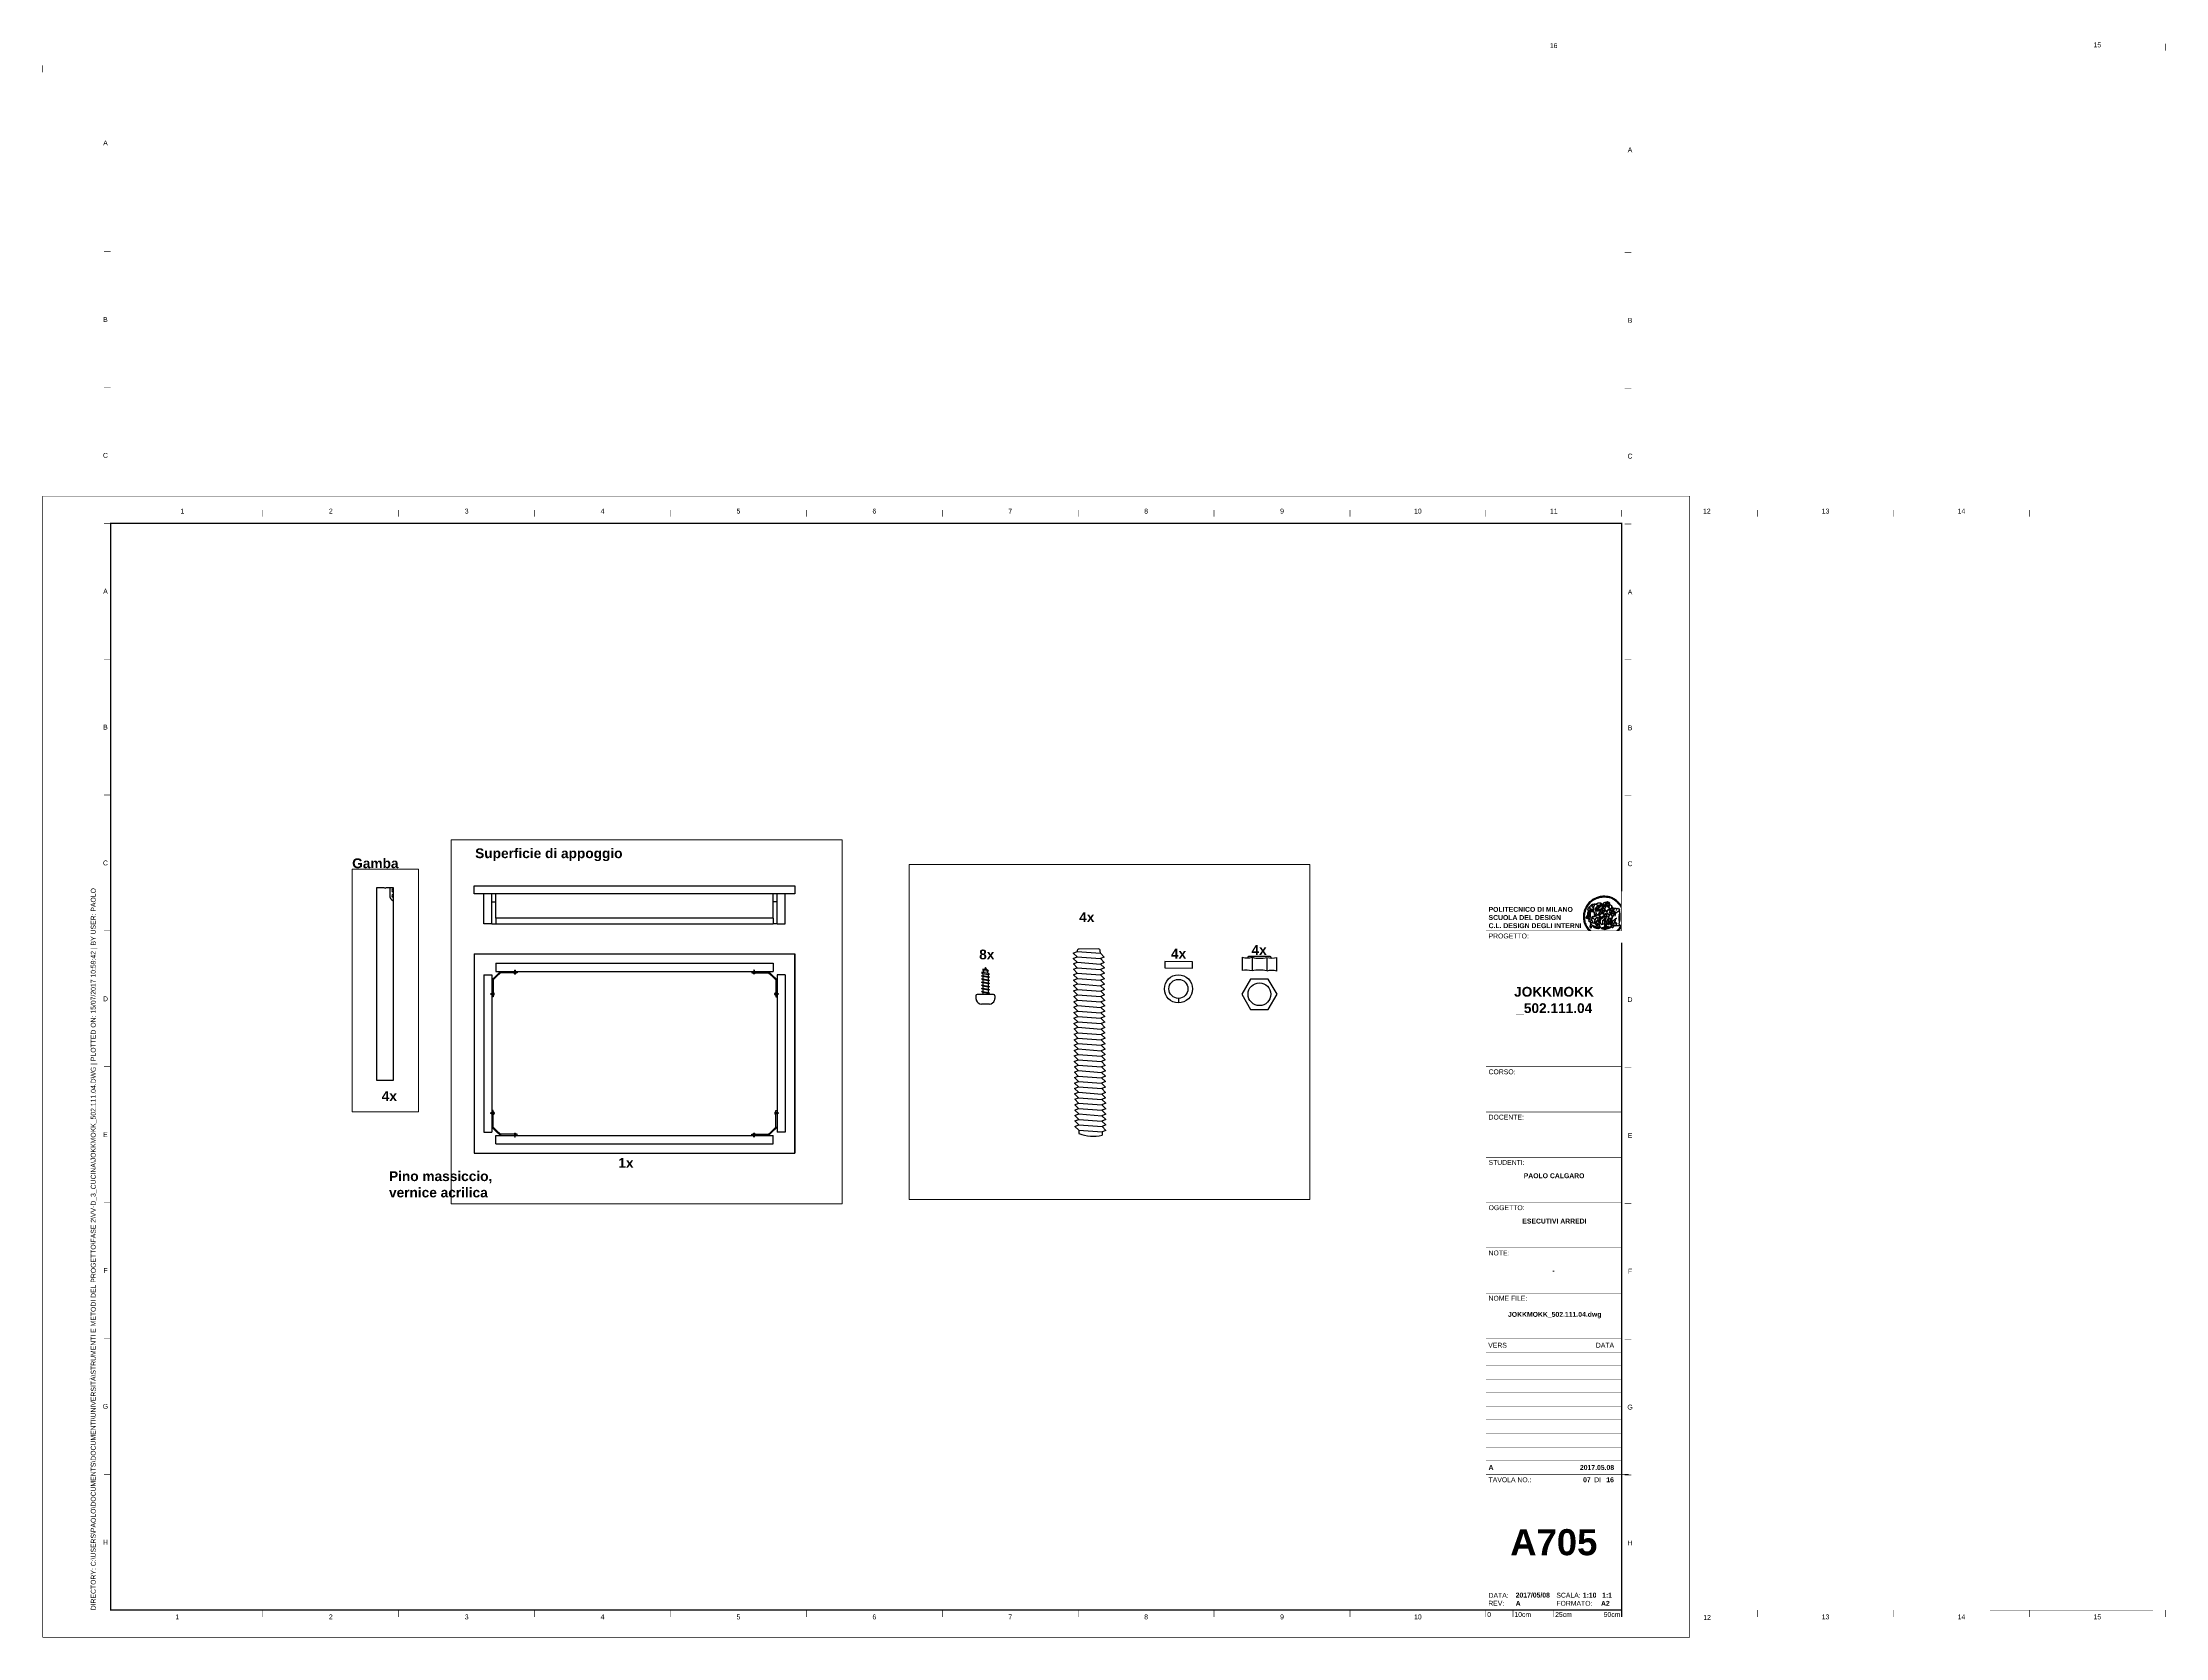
# Paper-space layout 'A000 (2)' of a CAD drawing. Header units: millimetres. Extents: x -7 to 774, y -1 to 586.
# The model-space entities are those that its viewports show. They can reach past a viewport. Long polylines and large blocks are cut down to what shows.
import ezdxf
from ezdxf.enums import TextEntityAlignment as Align

# ---------------------------------------------------------------- set-up
doc = ezdxf.new("R2010")
doc.units = ezdxf.units.MM
doc.header["$MEASUREMENT"] = 0
doc.set_wipeout_variables(frame=1)
doc.layers.get('0').update_dxf_attribs({"lineweight": 30})
for name, color, linetype in [('G-ANNO-LOGO', 8, 'Continuous'), ('G-ANNO-TEXT', 3, 'Continuous'), ('G-ANNO-TTLB', 3, 'Continuous'), ('Viti', 8, 'Continuous')]:
    doc.layers.add(name, color=color, linetype=linetype)
doc.layers.add('G-ANNO-NPLT', color=210, linetype='Continuous', plot=False)
doc.styles.add('ARIAL', font='arial.ttf')
doc.styles.add('ARIAL-BOLD', font='')
doc.styles.add('E-ARIAL', font='arial.ttf')
doc.styles.get('ARIAL-BOLD').set_extended_font_data('Arial', bold=True)

# ---------------------------------------------------------------- blocks, each defined once
blk = doc.blocks.new('A1_GRID_LAYOUT')
at = {"layer": 'G-ANNO-NPLT', "const_width": 0.18}
for points in [[(606, 420), (0, 420)], [(0, 0), (0, 420)], [(606, 0), (606, 420)], [(606, 0), (0, 0)]]:
    blk.add_lwpolyline(points, dxfattribs=at)
at = {"layer": 'G-ANNO-TTLB', "const_width": 0.18, "flags": 128}
for points in [[(781, 586.5), (781, 584)], [(0, 578.5), (0, 576)], [(25, 510), (22.5, 510)], [(584.56, 509.72), (582.06, 509.72)], [(25, 460), (22.5, 460)], [(584.56, 459.72), (582.06, 459.72)], [(81, 414.92), (81, 412.42)], [(131, 414.92), (131, 412.42)], [(181, 414.92), (181, 412.42)], [(231, 414.92), (231, 412.42)], [(281, 414.92), (281, 412.42)], [(331, 414.92), (331, 412.42)], [(381, 414.92), (381, 412.42)], [(431, 414.92), (431, 412.42)], [(481, 414.92), (481, 412.42)], [(531, 414.92), (531, 412.42)], [(581, 414.92), (581, 412.42)], [(631, 414.92), (631, 412.42)], [(681, 414.92), (681, 412.42)], [(731, 414.92), (731, 412.42)], [(25, 410), (22.5, 410)], [(584.56, 409.72), (582.06, 409.72)], [(25, 360), (22.5, 360)], [(584.56, 359.72), (582.06, 359.72)], [(25, 310), (22.5, 310)], [(584.56, 309.72), (582.06, 309.72)], [(25, 260), (22.5, 260)], [(584.56, 259.72), (582.06, 259.72)], [(25, 210), (22.5, 210)], [(584.56, 209.72), (582.06, 209.72)], [(25, 160), (22.5, 160)], [(584.56, 159.72), (582.06, 159.72)], [(25, 110), (22.5, 110)], [(584.56, 109.72), (582.06, 109.72)], [(584.56, 109.72), (582.06, 109.72)], [(25, 60), (22.5, 60)], [(584.56, 59.72), (582.06, 59.72)], [(584.56, 59.72), (582.06, 59.72)], [(81, 10), (81, 7.5)], [(131, 10), (131, 7.5)], [(181, 10), (181, 7.5)], [(231, 10), (231, 7.5)], [(281, 10), (281, 7.5)], [(331, 10), (331, 7.5)], [(381, 10), (381, 7.5)], [(431, 10), (431, 7.5)], [(481, 10), (481, 7.5)], [(531, 10), (531, 7.5)], [(581, 10), (581, 7.5)], [(631, 10), (631, 7.5)], [(681, 10), (681, 7.5)], [(731, 10), (731, 7.5)], [(781, 10), (781, 7.5)]]:
    blk.add_lwpolyline(points, dxfattribs=at)
at = {"layer": 'G-ANNO-TTLB', "const_width": 0.5, "flags": 128}
blk.add_lwpolyline([(25, 410), (25, 10), (581, 10), (581, 410)], close=True, dxfattribs=at)
at = {"layer": 'G-ANNO-TTLB', "const_width": 0.18}
blk.add_lwpolyline([(716.5, 10), (776.5, 10)], dxfattribs=at)
at = {"layer": 'G-ANNO-TEXT', "style": 'ARIAL'}
for s, p in [('16', (555.95, 585.8)), ('15', (756, 586.07)), ('A', (23.09, 549.98)), ('A', (584.05, 547.43)), ('B', (23.09, 485)), ('B', (584.05, 484.72)), ('C', (23.09, 435)), ('C', (584.05, 434.72)), ('1', (51.35, 414.49)), ('2', (106, 414.49)), ('3', (156, 414.49)), ('4', (206, 414.49)), ('5', (256, 414.49)), ('6', (306, 414.49)), ('7', (356, 414.49)), ('8', (406, 414.49)), ('9', (456, 414.49)), ('10', (506, 414.49)), ('11', (556, 414.49)), ('12', (612.31, 414.49)), ('13', (656, 414.49)), ('14', (706, 414.49)), ('A', (23.09, 385)), ('A', (584.05, 384.72)), ('B', (23.09, 335)), ('B', (584.05, 334.72)), ('C', (23.09, 285)), ('C', (584.05, 284.72)), ('D', (23.09, 235)), ('D', (584.05, 234.72)), ('E', (23.09, 185)), ('E', (584.05, 184.72)), ('F', (23.09, 135)), ('F', (584.05, 134.72)), ('G', (23.09, 85)), ('G', (584.05, 84.72)), ('H', (23.09, 35)), ('H', (584.05, 34.72)), ('1', (49.49, 7.51)), ('2', (106, 7.51)), ('3', (156, 7.51)), ('4', (206, 7.51)), ('5', (256, 7.51)), ('6', (306, 7.51)), ('7', (356, 7.51)), ('8', (406, 7.51)), ('9', (456, 7.51)), ('10', (506, 7.51)), ('12', (612.42, 7.33)), ('13', (656, 7.51)), ('14', (706, 7.51)), ('15', (756, 7.51))]:
    blk.add_text(s, height=1.8, dxfattribs=at).set_placement(p, align=Align.MIDDLE_CENTER)
at = {"layer": 'G-ANNO-TEXT', "insert": (17.7, 9.95), "char_height": 1.8, "attachment_point": 1, "rotation": 90, "style": 'ARIAL'}
blk.add_mtext_dynamic_manual_height_columns('DIRECTORY: C:\\\\USERS\\\\PAOLO\\\\DOCUMENTS\\\\DOCUMENTI\\\\UNIVERSITÀ\\\\STRUMENTI E METODI DEL PROGETTO\\\\FASE 2\\\\VV-D_3_CUCINA\\\\JOKKMOKK_502.111.04.DWG | PLOTTED ON: 15/07/2017 10:59:42 | BY USER: PAOLO', width=412.209, gutter_width=9, heights=[0], dxfattribs=at)
blk = doc.blocks.new('logoPolimi')
for p, q in [((-2.37, 0.12), (-2.16, 0.11)), ((-2.37, 0.01), (-2.16, 0.01)), ((-2.36, 0.23), (-2.15, 0.21)), ((-2.35, 0.34), (-2.14, 0.31)), ((-2.33, 0.45), (-2.12, 0.41)), ((-2.3, 0.55), (-2.1, 0.51)), ((-2.28, 0.66), (-2.07, 0.6)), ((-2.24, 0.77), (-2.04, 0.7)), ((-2.2, 0.87), (-2.01, 0.79)), ((-2.16, 0.97), (-1.97, 0.89)), ((-2.11, 1.07), (-1.93, 0.98)), ((-2.06, 1.17), (-1.88, 1.07)), ((-2.01, 1.26), (-1.83, 1.15)), ((-1.94, 1.36), (-1.77, 1.24)), ((-1.88, 1.45), (-1.71, 1.32)), ((-1.84, 0.03), (-1.82, 0.35)), ((-1.81, 1.53), (-1.65, 1.4)), ((-1.74, 1.61), (-1.58, 1.47)), ((-1.73, 0.59), (-1.73, 0.59)), ((-1.73, 0.59), (-1.73, 0.59)), ((-1.66, 1.69), (-1.51, 1.54)), ((-1.65, 0.57), (-1.65, 0.57)), ((-1.59, 1.12), (-1.59, 1.12)), ((-1.58, 1.77), (-1.44, 1.61)), ((-1.51, 0.55), (-1.51, 0.55)), ((-1.51, 0.55), (-1.51, 0.55)), ((-1.49, 1.84), (-1.36, 1.68)), ((-1.41, 1.91), (-1.28, 1.74)), ((-1.32, 1.97), (-1.2, 1.8)), ((-1.31, 0.79), (-1.21, 0.75)), ((-1.21, 0.75), (-1.31, 0.79)), ((-1.21, 0.75), (-1.31, 0.79)), ((-1.22, 2.03), (-1.11, 1.85)), ((-1.21, 0.75), (-1.21, 0.75)), ((-1.21, 0.75), (-1.21, 0.75)), ((-1.19, 0.76), (-1.19, 0.76)), ((-1.19, 0.76), (-1.19, 0.76)), ((-1.17, 0.99), (-1.18, 0.99)), ((-1.18, 0.99), (-1.17, 0.99)), ((-1.16, 0.57), (-1.16, 0.57)), ((-1.16, 0.57), (-1.16, 0.57)), ((-1.13, 2.09), (-1.03, 1.9)), ((-1.1, 0.01), (-0.99, 0.06)), ((-0.99, 0.06), (-1.1, 0.01)), ((-0.99, 0.06), (-1.1, 0.01)), ((-1.03, 2.14), (-0.94, 1.95)), ((-0.99, 0.06), (-0.99, 0.06)), ((-0.99, 0.06), (-0.99, 0.06)), ((-0.97, 0.79), (-0.98, 0.79)), ((-0.89, 0.84), (-0.97, 0.79)), ((-0.97, 0.79), (-0.89, 0.84)), ((-0.96, 1.41), (-0.96, 1.41)), ((-0.96, 1.41), (-0.96, 1.41)), ((-0.93, 2.18), (-0.84, 1.99)), ((-0.89, 0.84), (-0.82, 0.87)), ((-0.82, 0.87), (-0.89, 0.84)), ((-0.89, 0.84), (-0.82, 0.87)), ((-0.88, 0.83), (-0.89, 0.84)), ((-0.85, 1.39), (-0.85, 1.39)), ((-0.85, 1.39), (-0.85, 1.39)), ((-0.84, 0.14), (-0.84, 0.14)), ((-0.83, 2.22), (-0.75, 2.03)), ((-0.77, 1.08), (-0.78, 1.08)), ((-0.78, 1.08), (-0.77, 1.08)), ((-0.61, 1.12), (-0.77, 1.08)), ((-0.77, 1.08), (-0.61, 1.12)), ((-0.77, 1.08), (-0.61, 1.12)), ((-0.75, 1.3), (-0.76, 1.29)), ((-0.76, 1.29), (-0.75, 1.3)), ((-0.72, 2.26), (-0.66, 2.06)), ((-0.65, 0.99), (-0.7, 0.96)), ((-0.69, 0.18), (-0.68, 0.18)), ((-0.66, 0.93), (-0.66, 0.93)), ((-0.66, 0.93), (-0.64, 0.93)), ((-0.66, 0.93), (-0.66, 0.93)), ((-0.66, 0.93), (-0.66, 0.93)), ((-0.63, 1.01), (-0.63, 1.01)), ((-0.63, 1.01), (-0.62, 1.01)), ((-0.63, 0.66), (-0.63, 0.66)), ((-0.61, 2.29), (-0.56, 2.09)), ((-0.6, 1.12), (-0.61, 1.12)), ((-0.61, 1.12), (-0.6, 1.12)), ((-0.61, 1.12), (-0.6, 1.12)), ((-0.61, 0.86), (-0.57, 0.85)), ((-0.57, 0.85), (-0.61, 0.86)), ((-0.61, 0.86), (-0.57, 0.85)), ((-0.53, 1.08), (-0.6, 1.12)), ((-0.6, 1.12), (-0.6, 1.11)), ((-0.6, 1.12), (-0.53, 1.08)), ((-0.57, 0.8), (-0.59, 0.8)), ((-0.57, 0.85), (-0.53, 0.84)), ((-0.57, 0.85), (-0.57, 0.85)), ((-0.57, 0.85), (-0.57, 0.85)), ((-0.57, 0.85), (-0.53, 0.84)), ((-0.56, 0.29), (-0.49, 0.48)), ((-0.56, 0.14), (-0.56, 0.29)), ((-0.5, 0.11), (-0.56, 0.14)), ((-0.53, 0.84), (-0.51, 0.84)), ((-0.53, 0.84), (-0.51, 0.84)), ((-0.53, 0.84), (-0.53, 0.84)), ((-0.51, 2.32), (-0.46, 2.11)), ((-0.51, 0.11), (-0.51, 0.11)), ((-0.51, 0.11), (-0.51, 0.11)), ((-0.34, 0.33), (-0.5, 0.11)), ((-0.49, 0.48), (-0.41, 0.55)), ((-0.42, 0.8), (-0.47, 0.79)), ((-0.42, 0.8), (-0.47, 0.79)), ((-0.47, 0.79), (-0.45, 0.76)), ((-0.47, 0.79), (-0.45, 0.76)), ((-0.45, 1.14), (-0.42, 1.11)), ((-0.42, 1.26), (-0.36, 1.22)), ((-0.41, 0.55), (-0.34, 0.49)), ((-0.4, 2.34), (-0.36, 2.13)), ((-0.4, 1.37), (-0.38, 1.38)), ((-0.39, 1.37), (-0.4, 1.37)), ((-0.35, 1.33), (-0.4, 1.37)), ((-0.39, 1.24), (-0.4, 1.23)), ((-0.38, 1.14), (-0.38, 1.14)), ((-0.34, 0.49), (-0.09, 0.48)), ((-0.16, 0.32), (-0.34, 0.33)), ((-0.14, 0.32), (-0.31, 0.34)), ((-0.29, 2.35), (-0.26, 2.14)), ((-0.28, 1.3), (-0.29, 1.3)), ((-0.28, 1.3), (-0.28, 1.3)), ((-0.18, 2.36), (-0.16, 2.15)), ((-0.16, 1.24), (-0.16, 1.25)), ((-0.16, 1.25), (-0.16, 1.25)), ((-0.16, 0.49), (-0.14, 0.64)), ((-0.06, 0.27), (-0.16, 0.32)), ((-0.1, 0.88), (-0.09, 0.87)), ((-0.08, 1.37), (-0.08, 1.38)), ((-0.08, 1.23), (-0.05, 1.21)), ((-0.05, 1.21), (-0.08, 1.23)), ((-0.08, 1.23), (-0.05, 1.21)), ((-0.07, 2.37), (-0.06, 2.16)), ((-0.03, 0.26), (-0.06, 0.27)), ((-0.05, 1.21), (-0.04, 1.21)), ((-0.04, 1.21), (-0.05, 1.21)), ((-0.04, 1.21), (-0.04, 1.21)), ((-0.04, 1.21), (-0.04, 1.21)), ((-0.04, 0.48), (-0.03, 0.26)), ((0.03, 1.15), (0.03, 1.15)), ((0.03, 0.66), (0.03, 0.67)), ((0.04, 2.37), (0.04, 2.16)), ((0.07, 0.58), (0.07, 0.57)), ((0.1, 1.18), (0.1, 1.18)), ((0.1, 0.84), (0.1, 0.84)), ((0.13, 1.32), (0.17, 1.19)), ((0.15, 2.36), (0.14, 2.16)), ((0.14, 0.71), (0.34, 0.65)), ((0.31, 0.56), (0.17, 0.63)), ((0.26, 2.36), (0.24, 2.15)), ((0.27, 1.61), (0.27, 1.61)), ((0.27, 1.61), (0.27, 1.61)), ((0.27, 1.61), (0.27, 1.61)), ((0.29, 1.29), (0.29, 1.29)), ((0.29, 1.29), (0.29, 1.29)), ((0.29, 1.29), (0.29, 1.29)), ((0.29, 1.29), (0.29, 1.29)), ((0.33, 0.49), (0.34, 0.49)), ((0.33, 0.03), (0.35, 0.03)), ((0.33, 0.03), (0.35, 0.03)), ((0.37, 2.34), (0.34, 2.13)), ((0.34, 0.65), (0.34, 0.64)), ((0.35, 0.03), (0.57, 0.06)), ((0.35, 0.03), (0.57, 0.06)), ((0.35, 0.03), (0.35, 0.03)), ((0.35, 0.03), (0.35, 0.03)), ((0.38, 1.36), (0.37, 1.35)), ((0.38, 0.34), (0.37, 0.34)), ((0.38, 0.34), (0.38, 0.34)), ((0.43, 0.67), (0.39, 0.64)), ((0.48, 2.32), (0.44, 2.12)), ((0.49, 1.05), (0.51, 1.13)), ((0.51, 1.13), (0.49, 1.05)), ((0.49, 1.05), (0.51, 1.13)), ((0.51, 1.31), (0.5, 1.29)), ((0.51, 1.13), (0.52, 1.23)), ((0.52, 1.23), (0.51, 1.23)), ((0.51, 1.23), (0.52, 1.23)), ((0.52, 1.23), (0.51, 1.13)), ((0.51, 1.13), (0.52, 1.23)), ((0.52, 1.24), (0.6, 1.37)), ((0.52, 1.23), (0.6, 1.36)), ((0.6, 1.36), (0.52, 1.23)), ((0.52, 1.23), (0.52, 1.23)), ((0.52, 1.23), (0.52, 1.24)), ((0.52, 1.23), (0.52, 1.23)), ((0.55, 1.07), (0.53, 1.06)), ((0.53, 1.04), (0.53, 1.06)), ((0.53, 1.05), (0.53, 1.04)), ((0.59, 2.3), (0.54, 2.09)), ((0.54, 0.3), (0.63, 0.32)), ((0.54, -0.08), (0.61, 0.06)), ((0.61, 0.06), (0.54, -0.08)), ((0.54, -0.08), (0.61, 0.06)), ((0.56, 0.19), (0.59, 0.21)), ((0.57, 1.07), (0.57, 1.07)), ((0.57, 1.07), (0.57, 1.07)), ((0.57, 1.07), (0.57, 1.07)), ((0.57, 1.07), (0.57, 1.07)), ((0.57, 1.07), (0.57, 1.07)), ((0.57, 1.07), (0.57, 1.07)), ((0.57, 1.07), (0.57, 1.07)), ((0.58, 0.3), (0.59, 0.29)), ((0.59, 0.78), (0.59, 0.79)), ((0.59, 0.79), (0.59, 0.79)), ((0.59, 0.79), (0.59, 0.79)), ((0.59, 0.79), (0.59, 0.78)), ((0.61, 0.06), (0.6, 0.07)), ((0.6, 0.07), (0.61, 0.06)), ((0.61, 0.06), (0.61, 0.07)), ((0.62, 0.21), (0.65, 0.22)), ((0.69, 2.27), (0.63, 2.07)), ((0.64, 1.37), (0.65, 1.37)), ((0.69, 0.86), (0.68, 0.86)), ((0.68, 0.86), (0.69, 0.86)), ((0.68, 0.76), (0.68, 0.76)), ((0.8, 2.23), (0.73, 2.03)), ((0.76, 0.26), (0.76, 0.26)), ((0.9, 2.19), (0.82, 2)), ((0.82, 0.35), (0.84, 0.36)), ((0.82, 0.35), (0.82, 0.35)), ((0.84, 0.36), (0.84, 0.37)), ((0.85, 0.34), (1.05, 0.35)), ((1, 2.15), (0.91, 1.96)), ((0.93, 1.05), (0.93, 1.05)), ((0.93, 1.05), (0.93, 1.05)), ((0.93, 1.05), (0.93, 1.04)), ((0.93, 1.05), (0.93, 1.05)), ((0.97, 0.66), (0.96, 0.66)), ((1.01, 0.97), (0.98, 0.96)), ((1.1, 2.1), (1, 1.91)), ((1.2, 2.04), (1.09, 1.86)), ((1.17, 0.96), (1.17, 0.95)), ((1.17, 0.95), (1.17, 0.95)), ((1.29, 1.99), (1.18, 1.81)), ((1.38, 1.92), (1.26, 1.75)), ((1.34, 0.37), (1.26, 0.04)), ((1.27, 0.37), (1.27, 0.38)), ((1.28, 0.95), (1.28, 0.95)), ((1.47, 1.86), (1.34, 1.69)), ((1.37, 0.73), (1.46, 0.81)), ((1.41, 0.4), (1.41, 0.41)), ((1.56, 1.79), (1.42, 1.63)), ((1.64, 1.71), (1.49, 1.56)), ((1.49, 0.9), (1.57, 0.92)), ((1.72, 1.63), (1.56, 1.49)), ((1.67, 0.6), (1.57, 0.53)), ((1.79, 1.55), (1.63, 1.41)), ((1.86, 1.47), (1.7, 1.34)), ((1.93, 1.38), (1.76, 1.26)), ((1.99, 1.29), (1.81, 1.17)), ((2.05, 1.19), (1.87, 1.09)), ((2.1, 1.1), (1.92, 1)), ((2.15, 1), (1.96, 0.91)), ((2.19, 0.9), (2, 0.82)), ((2.23, 0.79), (2.04, 0.72)), ((2.27, 0.69), (2.07, 0.63)), ((2.3, 0.58), (2.09, 0.53)), ((2.32, 0.47), (2.12, 0.43)), ((2.34, 0.37), (2.13, 0.33)), ((2.36, 0.26), (2.15, 0.23)), ((2.37, 0.15), (2.16, 0.13)), ((2.37, 0.04), (2.16, 0.03)), ((-2.37, -0.1), (-2.16, -0.09)), ((-2.36, -0.21), (-2.15, -0.19)), ((-2.35, -0.32), (-2.14, -0.29)), ((-2.33, -0.43), (-2.12, -0.39)), ((-2.31, -0.54), (-2.1, -0.49)), ((-2.28, -0.65), (-2.08, -0.59)), ((-2.25, -0.75), (-2.05, -0.69)), ((-2.21, -0.86), (-2.02, -0.78)), ((-2.17, -0.96), (-1.98, -0.87)), ((-2.12, -1.06), (-1.93, -0.96)), ((-2.07, -1.16), (-1.89, -1.05)), ((-2.04, -0.15), (-1.97, -0.2)), ((-2.01, -1.25), (-1.84, -1.14)), ((-1.95, -1.34), (-1.78, -1.22)), ((-1.89, -1.43), (-1.72, -1.31)), ((-1.82, -1.52), (-1.66, -1.38)), ((-1.75, -1.6), (-1.59, -1.46)), ((-1.67, -1.68), (-1.52, -1.53)), ((-1.58, -0.12), (-1.6, -0.18)), ((-1.6, -0.18), (-1.58, -0.28)), ((-1.57, -0.54), (-1.59, -0.54)), ((-1.59, -0.54), (-1.59, -0.54)), ((-1.59, -1.76), (-1.45, -1.6)), ((-1.56, -0.32), (-1.56, -0.31)), ((-1.56, -0.31), (-1.56, -0.31)), ((-1.53, -0.65), (-1.53, -0.65)), ((-1.53, -0.65), (-1.53, -0.65)), ((-1.51, -1.83), (-1.37, -1.67)), ((-1.48, -0.86), (-1.48, -0.85)), ((-1.42, -0.37), (-1.42, -0.37)), ((-1.42, -1.9), (-1.29, -1.73)), ((-1.38, -0.46), (-1.38, -0.46)), ((-1.33, -1.96), (-1.21, -1.79)), ((-1.31, -0.24), (-1.31, -0.23)), ((-1.31, -0.23), (-1.31, -0.24)), ((-1.24, -2.02), (-1.13, -1.84)), ((-1.23, -0.19), (-1.23, -0.19)), ((-1.23, -0.19), (-1.23, -0.19)), ((-1.23, -0.19), (-1.23, -0.19)), ((-1.23, -0.19), (-1.23, -0.19)), ((-1.14, -2.08), (-1.04, -1.89)), ((-1.04, -2.13), (-0.95, -1.94)), ((-1.01, -0.39), (-1.02, -0.39)), ((-1.02, -0.39), (-1.01, -0.39)), ((-1.02, -0.7), (-1.02, -0.7)), ((-1.02, -0.7), (-1.02, -0.7)), ((-1.02, -0.7), (-1.02, -0.7)), ((-0.94, -2.18), (-0.86, -1.98)), ((-0.84, -2.22), (-0.77, -2.02)), ((-0.79, -0.51), (-0.83, -0.58)), ((-0.83, -0.58), (-0.79, -0.51)), ((-0.83, -0.58), (-0.79, -0.51)), ((-0.78, -1.05), (-0.83, -0.94)), ((-0.83, -0.94), (-0.78, -1.05)), ((-0.83, -0.94), (-0.83, -0.94)), ((-0.83, -0.94), (-0.78, -1.05)), ((-0.82, -1.23), (-0.82, -1.23)), ((-0.82, -1.23), (-0.77, -1.23)), ((-0.77, -1.23), (-0.82, -1.23)), ((-0.82, -1.23), (-0.82, -1.23)), ((-0.77, -1.23), (-0.82, -1.23)), ((-0.75, -0.96), (-0.8, -0.89)), ((-0.8, -0.89), (-0.79, -0.92)), ((-0.79, -0.92), (-0.8, -0.89)), ((-0.8, -0.89), (-0.75, -0.96)), ((-0.79, -0.92), (-0.8, -0.89)), ((-0.8, -0.89), (-0.8, -0.89)), ((-0.8, -0.89), (-0.75, -0.96)), ((-0.79, -0.92), (-0.78, -0.95)), ((-0.78, -0.95), (-0.79, -0.92)), ((-0.78, -0.95), (-0.79, -0.92)), ((-0.77, -0.49), (-0.78, -0.48)), ((-0.78, -0.48), (-0.77, -0.49)), ((-0.78, -0.95), (-0.76, -1)), ((-0.76, -1), (-0.78, -0.95)), ((-0.76, -1), (-0.78, -0.95)), ((-0.71, -0.89), (-0.75, -0.87)), ((-0.75, -0.87), (-0.71, -0.89)), ((-0.75, -0.87), (-0.71, -0.89)), ((-0.72, -1.01), (-0.75, -0.96)), ((-0.75, -0.96), (-0.72, -1.01)), ((-0.75, -0.96), (-0.72, -1.01)), ((-0.74, -2.25), (-0.67, -2.05)), ((-0.64, -0.93), (-0.71, -0.89)), ((-0.71, -0.89), (-0.64, -0.93)), ((-0.71, -0.89), (-0.64, -0.93)), ((-0.66, -0.53), (-0.66, -0.53)), ((-0.66, -0.53), (-0.66, -0.53)), ((-0.66, -0.53), (-0.66, -0.53)), ((-0.63, -2.29), (-0.57, -2.08)), ((-0.52, -2.31), (-0.48, -2.11)), ((-0.39, -0.81), (-0.51, -0.69)), ((-0.51, -1.04), (-0.5, -1.04)), ((-0.48, -0.42), (-0.48, -0.42)), ((-0.48, -0.42), (-0.48, -0.42)), ((-0.48, -0.42), (-0.48, -0.42)), ((-0.42, -2.33), (-0.38, -2.13)), ((-0.41, -0.51), (-0.41, -0.51)), ((-0.38, -0.05), (-0.39, -0.12)), ((-0.39, -0.12), (-0.37, -0.1)), ((-0.35, -0.14), (-0.37, -0.08)), ((-0.37, -0.09), (-0.37, -0.09)), ((-0.33, -0.12), (-0.35, -0.14)), ((-0.32, -0.14), (-0.35, -0.14)), ((-0.35, -0.18), (-0.34, -0.22)), ((-0.34, -0.08), (-0.29, -0.16)), ((-0.34, -0.22), (-0.34, -0.22)), ((-0.27, -0.17), (-0.32, -0.14)), ((-0.31, -2.35), (-0.28, -2.14)), ((-0.25, -0.91), (-0.26, -0.9)), ((-0.26, -1.29), (0.1, -1.2)), ((0.1, -1.2), (-0.26, -1.29)), ((0.08, -1.4), (-0.26, -1.29)), ((-0.26, -1.29), (0.08, -1.4)), ((-0.26, -1.38), (-0.26, -1.29)), ((-0.26, -1.29), (-0.26, -1.29)), ((-0.26, -1.29), (-0.26, -1.38)), ((-0.26, -1.29), (0.08, -1.4)), ((-0.26, -1.29), (-0.26, -1.29)), ((0.08, -1.49), (-0.26, -1.38)), ((-0.26, -1.38), (0.09, -1.49)), ((-0.2, -2.36), (-0.18, -2.15)), ((-0.14, -0.15), (-0.16, -0.13)), ((-0.11, -0.04), (-0.12, -0.05)), ((-0.09, -2.37), (-0.08, -2.16)), ((-0.04, -0.41), (-0.01, -0.44)), ((-0.01, -0.44), (-0.04, -0.41)), ((-0.04, -0.41), (-0.01, -0.44)), ((0.03, -2.37), (0.02, -2.16)), ((0.07, -0.84), (0.07, -0.84)), ((0.07, -0.84), (0.07, -0.84)), ((0.1, -1.2), (0.08, -1.32)), ((0.08, -1.32), (0.13, -1.2)), ((0.08, -1.4), (0.72, -1.22)), ((0.72, -1.22), (0.08, -1.4)), ((0.08, -1.4), (0.72, -1.22)), ((0.72, -1.31), (0.08, -1.49)), ((0.08, -1.44), (0.08, -1.4)), ((0.08, -1.4), (0.08, -1.44)), ((0.08, -1.4), (0.08, -1.49)), ((0.08, -1.49), (0.08, -1.44)), ((0.08, -1.44), (0.08, -1.44)), ((0.08, -1.44), (0.08, -1.45)), ((0.08, -1.45), (0.08, -1.46)), ((0.08, -1.46), (0.08, -1.49)), ((0.1, -1.01), (0.09, -0.86)), ((0.1, -1.01), (0.09, -0.86)), ((0.09, -1.49), (0.72, -1.31)), ((0.1, -1.2), (0.12, -1.04)), ((0.12, -1.04), (0.1, -1.2)), ((0.13, -1.2), (0.1, -1.2)), ((0.1, -1.2), (0.13, -1.2)), ((0.13, -1.2), (0.1, -1.2)), ((0.1, -1.2), (0.1, -1.2)), ((0.11, -0.44), (0.11, -0.44)), ((0.11, -0.44), (0.11, -0.44)), ((0.12, -0.21), (0.12, -0.21)), ((0.12, -0.21), (0.12, -0.21)), ((0.12, -0.21), (0.12, -0.21)), ((0.12, -0.21), (0.12, -0.21)), ((0.12, -0.21), (0.12, -0.21)), ((0.12, -0.21), (0.12, -0.21)), ((0.12, -0.21), (0.12, -0.21)), ((0.12, -0.21), (0.12, -0.21)), ((0.12, -0.21), (0.12, -0.21)), ((0.12, -0.21), (0.12, -0.21)), ((0.12, -0.21), (0.12, -0.21)), ((0.12, -0.21), (0.12, -0.21)), ((0.12, -0.21), (0.12, -0.21)), ((0.12, -0.56), (0.14, -0.53)), ((0.14, -0.53), (0.12, -0.56)), ((0.12, -0.56), (0.14, -0.53)), ((0.12, -1.04), (0.12, -1.04)), ((0.12, -1.04), (0.12, -1.04)), ((0.12, -1.04), (0.12, -1.04)), ((0.14, -2.37), (0.12, -2.16)), ((0.21, -0.99), (0.13, -1.2)), ((0.13, -1.2), (0.21, -0.99)), ((0.36, -1.14), (0.13, -1.2)), ((0.13, -1.2), (0.26, -1.17)), ((0.14, -0.53), (0.16, -0.49)), ((0.16, -0.49), (0.14, -0.53)), ((0.14, -0.53), (0.16, -0.49)), ((0.16, -0.49), (0.16, -0.49)), ((0.16, -0.49), (0.16, -0.49)), ((0.28, -1.19), (0.21, -0.99)), ((0.21, -0.99), (0.31, -1.27)), ((0.25, -2.36), (0.22, -2.15)), ((0.24, -0.17), (0.24, -0.16)), ((0.24, -0.16), (0.24, -0.17)), ((0.25, -0.84), (0.25, -0.88)), ((0.25, -0.88), (0.25, -0.84)), ((0.25, -0.88), (0.25, -0.84)), ((0.25, -0.88), (0.29, -1.17)), ((0.26, -0.88), (0.25, -0.88)), ((0.31, -1.27), (0.25, -0.88)), ((0.26, -1.17), (0.28, -1.16)), ((0.28, -1.16), (0.36, -1.14)), ((0.29, -1.17), (0.28, -1.19)), ((0.35, -2.34), (0.32, -2.14)), ((0.36, -1.14), (0.72, -1.22)), ((0.72, -1.22), (0.36, -1.14)), ((0.46, -2.32), (0.42, -2.12)), ((0.49, -0.31), (0.49, -0.31)), ((0.49, -0.31), (0.49, -0.31)), ((0.5, -0.27), (0.5, -0.27)), ((0.51, -0.27), (0.51, -0.27)), ((0.57, -2.3), (0.52, -2.1)), ((0.68, -2.27), (0.62, -2.07)), ((0.78, -2.24), (0.71, -2.04)), ((0.72, -0.81), (0.75, -0.89)), ((0.72, -1.22), (0.72, -1.31)), ((0.72, -1.31), (0.72, -1.22)), ((0.74, -0.23), (0.74, -0.23)), ((0.74, -0.23), (0.75, -0.24)), ((0.75, -0.23), (0.75, -0.23)), ((0.89, -2.2), (0.81, -2)), ((0.86, -0.25), (0.82, -0.34)), ((0.87, -0.22), (0.86, -0.23)), ((0.87, -0.22), (0.86, -0.25)), ((0.99, -2.15), (0.9, -1.96)), ((0.96, -0.58), (0.96, -0.57)), ((1.09, -2.11), (0.99, -1.92)), ((1.05, -1.05), (1.04, -1.05)), ((1.19, -2.05), (1.08, -1.87)), ((1.28, -2), (1.17, -1.82)), ((1.37, -1.93), (1.25, -1.76)), ((1.31, -0.27), (1.3, -0.26)), ((1.3, -0.26), (1.3, -0.26)), ((1.3, -0.26), (1.3, -0.26)), ((1.3, -0.26), (1.31, -0.27)), ((1.3, -0.26), (1.3, -0.26)), ((1.46, -1.87), (1.33, -1.7)), ((1.54, -1.8), (1.41, -1.64)), ((1.63, -1.72), (1.48, -1.57)), ((1.71, -1.65), (1.55, -1.5)), ((1.78, -1.57), (1.62, -1.43)), ((1.85, -1.48), (1.69, -1.35)), ((1.92, -1.39), (1.75, -1.27)), ((1.98, -1.3), (1.81, -1.19)), ((2.04, -1.21), (1.86, -1.1)), ((2.09, -1.11), (1.91, -1.01)), ((2.14, -1.01), (1.95, -0.92)), ((2.19, -0.91), (1.99, -0.83)), ((2.23, -0.81), (2.03, -0.74)), ((2.26, -0.7), (2.06, -0.64)), ((2.29, -0.6), (2.09, -0.55)), ((2.32, -0.49), (2.11, -0.45)), ((2.34, -0.38), (2.13, -0.35)), ((2.35, -0.27), (2.15, -0.25)), ((2.37, -0.08), (2.16, -0.07)), ((2.36, -0.16), (2.16, -0.15))]:
    blk.add_line(p, q)
for points in [[(-1.9, 0.12), (-1.94, 0.02), (-2.05, -0.09), (-2.05, -0.09)], [(-1.86, 0.38), (-1.86, 0.38), (-1.87, 0.19), (-1.9, 0.12)], [(-1.76, 0.6), (-1.76, 0.6), (-1.84, 0.57), (-1.86, 0.38)], [(-1.86, -0.04), (-1.84, 0.02), (-1.84, 0.03), (-1.84, 0.03)], [(-1.82, 0.78), (-1.83, 0.8), (-1.85, 0.86), (-1.83, 0.88)], [(-1.82, 0.78), (-1.83, 0.8), (-1.85, 0.86), (-1.83, 0.88)], [(-1.83, 0.88), (-1.81, 0.9), (-1.76, 0.96), (-1.76, 0.96)], [(-1.83, 0.88), (-1.81, 0.9), (-1.76, 0.96), (-1.76, 0.96)], [(-1.76, 0.6), (-1.83, 0.7), (-1.78, 0.74), (-1.78, 0.74)], [(-1.78, 0.74), (-1.79, 0.74), (-1.83, 0.7), (-1.76, 0.6)], [(-1.78, 0.74), (-1.8, 0.76), (-1.81, 0.78), (-1.82, 0.78)], [(-1.78, 0.74), (-1.8, 0.76), (-1.81, 0.78), (-1.82, 0.78)], [(-1.82, 0.35), (-1.81, 0.5), (-1.73, 0.59), (-1.73, 0.59)], [(-1.82, -0.19), (-1.73, -0.07), (-1.75, 0.14), (-1.75, 0.3)], [(-1.75, 0.33), (-1.75, 0.17), (-1.73, -0.05), (-1.8, -0.17)], [(-1.78, 0.74), (-1.75, 0.72), (-1.72, 0.69), (-1.68, 0.7)], [(-1.68, 0.7), (-1.72, 0.69), (-1.75, 0.72), (-1.78, 0.74)], [(-1.68, 0.7), (-1.72, 0.69), (-1.75, 0.72), (-1.78, 0.74)], [(-1.78, 0.74), (-1.78, 0.74), (-1.78, 0.74), (-1.78, 0.74)], [(-1.76, 0.96), (-1.68, 1.1), (-1.59, 1.12), (-1.59, 1.12)], [(-1.76, 0.96), (-1.68, 1.1), (-1.6, 1.12), (-1.6, 1.12)], [(-1.73, 0.59), (-1.74, 0.59), (-1.75, 0.6), (-1.76, 0.6)], [(-1.73, 0.59), (-1.74, 0.59), (-1.75, 0.6), (-1.76, 0.6)], [(-1.75, 0.3), (-1.76, 0.47), (-1.65, 0.57), (-1.65, 0.57)], [(-1.65, 0.57), (-1.65, 0.57), (-1.76, 0.5), (-1.75, 0.33)], [(-1.65, 0.57), (-1.68, 0.58), (-1.7, 0.58), (-1.73, 0.59)], [(-1.65, 0.57), (-1.68, 0.58), (-1.7, 0.58), (-1.73, 0.59)], [(-1.5, 0.71), (-1.53, 0.74), (-1.61, 0.71), (-1.68, 0.7)], [(-1.68, 0.7), (-1.61, 0.71), (-1.53, 0.73), (-1.5, 0.71)], [(-1.5, 0.71), (-1.53, 0.73), (-1.61, 0.71), (-1.68, 0.7)], [(-1.51, 0.55), (-1.56, 0.56), (-1.61, 0.56), (-1.65, 0.57)], [(-1.65, 0.57), (-1.61, 0.56), (-1.56, 0.56), (-1.51, 0.55)], [(-1.51, 0.55), (-1.56, 0.56), (-1.61, 0.56), (-1.65, 0.57)], [(-1.59, 1.12), (-1.6, 1.06), (-1.61, 0.99), (-1.61, 0.97)], [(-1.61, 0.97), (-1.61, 0.99), (-1.6, 1.06), (-1.59, 1.12)], [(-1.61, 0.97), (-1.61, 0.99), (-1.6, 1.06), (-1.59, 1.12)], [(-1.61, 0.97), (-1.61, 0.95), (-1.56, 0.88), (-1.54, 0.87)], [(-1.54, 0.87), (-1.56, 0.88), (-1.61, 0.95), (-1.61, 0.97)], [(-1.54, 0.87), (-1.56, 0.88), (-1.61, 0.96), (-1.61, 0.97)], [(-1.59, 1.12), (-1.59, 1.13), (-1.59, 1.15), (-1.58, 1.16)], [(-1.59, 1.12), (-1.59, 1.13), (-1.59, 1.15), (-1.58, 1.16)], [(-1.58, 1.16), (-1.57, 1.21), (-1.52, 1.23), (-1.49, 1.25)], [(-1.58, 1.16), (-1.57, 1.21), (-1.52, 1.23), (-1.49, 1.25)], [(-1.58, 0.36), (-1.58, 0.48), (-1.51, 0.55), (-1.51, 0.55)], [(-1.51, 0.55), (-1.51, 0.55), (-1.58, 0.48), (-1.58, 0.36)], [(-1.51, 0.55), (-1.51, 0.55), (-1.58, 0.48), (-1.58, 0.36)], [(-1.55, 0.04), (-1.55, 0.08), (-1.58, 0.25), (-1.58, 0.36)], [(-1.58, 0.36), (-1.58, 0.25), (-1.55, 0.08), (-1.55, 0.04)], [(-1.58, 0.36), (-1.58, 0.25), (-1.55, 0.08), (-1.55, 0.04)], [(-1.58, -0.12), (-1.57, -0.06), (-1.55, 0.02), (-1.55, 0.04)], [(-1.55, 0.04), (-1.55, 0.02), (-1.57, -0.06), (-1.58, -0.12)], [(-1.55, 0.04), (-1.55, 0.02), (-1.56, -0.04), (-1.57, -0.1)], [(-1.54, 0.87), (-1.52, 0.85), (-1.47, 0.83), (-1.44, 0.83)], [(-1.44, 0.83), (-1.47, 0.83), (-1.52, 0.85), (-1.54, 0.87)], [(-1.45, 0.83), (-1.47, 0.83), (-1.52, 0.85), (-1.54, 0.87)], [(-1.51, 0.55), (-1.33, 0.54), (-1.16, 0.57), (-1.16, 0.57)], [(-1.16, 0.57), (-1.16, 0.57), (-1.33, 0.54), (-1.51, 0.55)], [(-1.16, 0.57), (-1.16, 0.57), (-1.33, 0.54), (-1.51, 0.55)], [(-1.5, 0.71), (-1.46, 0.68), (-1.4, 0.62), (-1.33, 0.66)], [(-1.33, 0.66), (-1.4, 0.62), (-1.46, 0.68), (-1.5, 0.71)], [(-1.33, 0.66), (-1.4, 0.62), (-1.46, 0.68), (-1.5, 0.71)], [(-1.49, 1.25), (-1.46, 1.26), (-1.42, 1.33), (-1.39, 1.36)], [(-1.49, 1.25), (-1.46, 1.27), (-1.43, 1.34), (-1.39, 1.36)], [(-1.31, 0.79), (-1.33, 0.79), (-1.42, 0.83), (-1.45, 0.83)], [(-1.44, 0.83), (-1.42, 0.83), (-1.33, 0.79), (-1.31, 0.79)], [(-1.31, 0.79), (-1.33, 0.79), (-1.42, 0.83), (-1.44, 0.83)], [(-1.35, 1.1), (-1.4, 1.17), (-1.36, 1.23), (-1.29, 1.31)], [(-1.29, 1.31), (-1.36, 1.23), (-1.4, 1.17), (-1.35, 1.1)], [(-1.35, 1.1), (-1.4, 1.17), (-1.36, 1.23), (-1.29, 1.31)], [(-1.39, 1.36), (-1.35, 1.38), (-1.26, 1.4), (-1.19, 1.41)], [(-1.39, 1.36), (-1.35, 1.38), (-1.26, 1.4), (-1.19, 1.41)], [(-1.18, 0.99), (-1.24, 0.97), (-1.3, 1.03), (-1.35, 1.1)], [(-1.35, 1.1), (-1.3, 1.03), (-1.24, 0.97), (-1.18, 0.99)], [(-1.18, 1), (-1.24, 0.97), (-1.3, 1.03), (-1.35, 1.1)], [(-1.33, 0.66), (-1.28, 0.7), (-1.23, 0.73), (-1.21, 0.75)], [(-1.21, 0.75), (-1.23, 0.73), (-1.28, 0.7), (-1.33, 0.66)], [(-1.21, 0.75), (-1.23, 0.73), (-1.28, 0.7), (-1.33, 0.66)], [(-1.29, 1.31), (-1.22, 1.39), (-1.01, 1.41), (-0.96, 1.41)], [(-0.96, 1.41), (-1.01, 1.41), (-1.22, 1.39), (-1.29, 1.31)], [(-1.29, 1.31), (-1.22, 1.39), (-1.01, 1.41), (-0.96, 1.41)], [(-1.24, -0.02), (-1.21, -0.01), (-1.1, 0.01), (-1.1, 0.01)], [(-1.1, 0.01), (-1.1, 0.01), (-1.21, -0.01), (-1.24, -0.02)], [(-1.1, 0.01), (-1.1, 0.01), (-1.21, -0.01), (-1.24, -0.02)], [(-1.21, 0.75), (-1.2, 0.75), (-1.19, 0.76), (-1.19, 0.76)], [(-1.19, 0.76), (-1.19, 0.76), (-1.2, 0.75), (-1.21, 0.75)], [(-1.19, 0.76), (-1.19, 0.76), (-1.2, 0.76), (-1.21, 0.75)], [(-1.19, 1.41), (-1.11, 1.43), (-0.97, 1.41), (-0.97, 1.41)], [(-1.19, 1.41), (-1.12, 1.43), (-0.98, 1.41), (-0.98, 1.41)], [(-1.19, 0.76), (-1.19, 0.77), (-1.18, 0.78), (-1.18, 0.79)], [(-1.18, 0.79), (-1.18, 0.78), (-1.19, 0.77), (-1.19, 0.76)], [(-1.19, 0.76), (-1.19, 0.77), (-1.19, 0.78), (-1.18, 0.79)], [(-1.18, 0.68), (-1.18, 0.68), (-1.19, 0.71), (-1.19, 0.76)], [(-1.19, 0.76), (-1.19, 0.71), (-1.18, 0.68), (-1.18, 0.68)], [(-1.18, 0.68), (-1.18, 0.68), (-1.19, 0.71), (-1.19, 0.76)], [(-1.18, 0.97), (-1.18, 0.97), (-1.18, 0.98), (-1.17, 0.99)], [(-1.17, 0.99), (-1.18, 0.98), (-1.18, 0.97), (-1.18, 0.97)], [(-1.18, 0.97), (-1.18, 0.97), (-1.18, 0.98), (-1.17, 0.99)], [(-1.18, 0.79), (-1.17, 0.86), (-1.18, 0.95), (-1.18, 0.97)], [(-1.18, 0.97), (-1.18, 0.95), (-1.17, 0.86), (-1.18, 0.79)], [(-1.18, 0.79), (-1.17, 0.86), (-1.18, 0.95), (-1.18, 0.97)], [(-1.16, 0.57), (-1.17, 0.6), (-1.18, 0.64), (-1.18, 0.68)], [(-1.18, 0.68), (-1.18, 0.64), (-1.17, 0.6), (-1.16, 0.57)], [(-1.16, 0.57), (-1.17, 0.6), (-1.18, 0.64), (-1.18, 0.68)], [(-1.17, 0.99), (-1.17, 1.03), (-1.16, 1.09), (-1.14, 1.13)], [(-1.09, 0.42), (-1.1, 0.44), (-1.14, 0.48), (-1.16, 0.57)], [(-1.16, 0.57), (-1.14, 0.48), (-1.1, 0.44), (-1.09, 0.42)], [(-1.09, 0.42), (-1.1, 0.44), (-1.14, 0.48), (-1.16, 0.57)], [(-1.14, 1.13), (-1.12, 1.18), (-1.05, 1.31), (-1.05, 1.31)], [(-1.12, 0.46), (-1.12, 0.46), (-1.13, 0.38), (-1.11, 0.26)], [(-1.11, 0.26), (-1.08, 0.14), (-1.05, 0.03), (-1.05, 0.03)], [(-1.02, 0.32), (-1.02, 0.32), (-1.08, 0.4), (-1.09, 0.42)], [(-1.09, 0.42), (-1.08, 0.4), (-1.02, 0.32), (-1.02, 0.32)], [(-1.02, 0.32), (-1.02, 0.32), (-1.08, 0.4), (-1.09, 0.42)], [(-0.98, 0.2), (-0.98, 0.21), (-1.02, 0.32), (-1.02, 0.32)], [(-1.02, 0.32), (-1.02, 0.32), (-0.98, 0.21), (-0.98, 0.2)], [(-0.98, 0.2), (-0.98, 0.21), (-1.02, 0.32), (-1.02, 0.32)], [(-1.01, 0.12), (-1, 0.16), (-0.98, 0.19), (-0.98, 0.2)], [(-0.98, 0.2), (-0.98, 0.19), (-1, 0.16), (-1.01, 0.12)], [(-1.01, 0.12), (-1, 0.16), (-0.98, 0.19), (-0.98, 0.2)], [(-0.99, 0.06), (-1, 0.07), (-1.01, 0.1), (-1.01, 0.12)], [(-1.01, 0.12), (-1.01, 0.1), (-1, 0.07), (-0.99, 0.06)], [(-0.99, 0.06), (-1, 0.07), (-1.01, 0.1), (-1.01, 0.12)], [(-0.99, 0.06), (-0.99, 0.06), (-0.99, 0.06), (-0.98, 0.05)], [(-0.98, 0.05), (-0.99, 0.06), (-0.99, 0.06), (-0.99, 0.06)], [(-0.99, 0.05), (-0.99, 0.06), (-0.99, 0.06), (-0.99, 0.06)], [(-0.95, 0.02), (-0.96, 0.03), (-0.97, 0.04), (-0.99, 0.05)], [(-0.98, 1.41), (-0.98, 1.41), (-0.97, 1.41), (-0.96, 1.41)], [(-0.98, 0.81), (-0.94, 0.85), (-0.92, 0.93), (-0.91, 0.97)], [(-0.91, 0.97), (-0.92, 0.93), (-0.94, 0.85), (-0.98, 0.81)], [(-0.91, 0.97), (-0.92, 0.93), (-0.94, 0.85), (-0.98, 0.81)], [(-0.98, 0.79), (-0.98, 0.81), (-0.98, 0.81), (-0.98, 0.81)], [(-0.98, 0.81), (-0.98, 0.81), (-0.98, 0.81), (-0.98, 0.79)], [(-0.98, 0.81), (-0.98, 0.81), (-0.98, 0.81), (-0.98, 0.79)], [(-0.98, 0.79), (-0.98, 0.79), (-0.98, 0.78), (-0.97, 0.77)], [(-0.98, 0.79), (-0.98, 0.79), (-0.98, 0.78), (-0.97, 0.77)], [(-0.98, 0.05), (-0.97, 0.04), (-0.96, 0.03), (-0.95, 0.02)], [(-0.95, 0.02), (-0.96, 0.03), (-0.97, 0.04), (-0.98, 0.05)], [(-0.97, 1.41), (-0.97, 1.41), (-0.97, 1.41), (-0.96, 1.41)], [(-0.97, 0.77), (-0.96, 0.74), (-0.91, 0.64), (-0.91, 0.57)], [(-0.97, 0.77), (-0.96, 0.74), (-0.91, 0.64), (-0.91, 0.57)], [(-0.96, 1.41), (-0.94, 1.41), (-0.9, 1.41), (-0.85, 1.39)], [(-0.96, 1.41), (-0.94, 1.41), (-0.9, 1.41), (-0.85, 1.39)], [(-0.95, 0.02), (-0.94, 0.01), (-0.92, 0.01), (-0.9, 0.01)], [(-0.9, 0.01), (-0.92, 0.01), (-0.94, 0.01), (-0.95, 0.02)], [(-0.91, 0.01), (-0.92, 0.01), (-0.94, 0.01), (-0.95, 0.02)], [(-0.91, 0.97), (-0.89, 1), (-0.87, 1.01), (-0.84, 1.02)], [(-0.84, 1.02), (-0.87, 1.01), (-0.89, 1), (-0.91, 0.97)], [(-0.84, 1.02), (-0.87, 1.01), (-0.89, 1.01), (-0.91, 0.97)], [(-0.91, 0.57), (-0.91, 0.5), (-0.9, 0.43), (-0.88, 0.37)], [(-0.91, 0.57), (-0.91, 0.5), (-0.9, 0.43), (-0.88, 0.37)], [(-0.87, 0.03), (-0.87, 0.03), (-0.89, 0.01), (-0.91, 0.01)], [(-0.9, 0.01), (-0.89, 0.01), (-0.87, 0.03), (-0.87, 0.03)], [(-0.87, 0.03), (-0.87, 0.03), (-0.89, 0.01), (-0.9, 0.01)], [(-0.88, 0.84), (-0.88, 0.84), (-0.89, 0.79), (-0.88, 0.77)], [(-0.88, 0.77), (-0.89, 0.79), (-0.88, 0.83), (-0.88, 0.83)], [(-0.74, 0.66), (-0.85, 0.67), (-0.88, 0.77), (-0.88, 0.77)], [(-0.88, 0.77), (-0.88, 0.77), (-0.85, 0.67), (-0.74, 0.66)], [(-0.88, 0.37), (-0.86, 0.32), (-0.83, 0.25), (-0.82, 0.25)], [(-0.88, 0.37), (-0.86, 0.32), (-0.83, 0.25), (-0.82, 0.25)], [(-0.87, 0.03), (-0.86, 0.03), (-0.86, 0.05), (-0.86, 0.06)], [(-0.86, 0.06), (-0.86, 0.05), (-0.86, 0.03), (-0.87, 0.03)], [(-0.86, 0.06), (-0.86, 0.05), (-0.86, 0.03), (-0.87, 0.03)], [(-0.85, 1.39), (-0.86, 1.42), (-0.8, 1.45), (-0.8, 1.46)], [(-0.85, 1.39), (-0.86, 1.42), (-0.83, 1.44), (-0.82, 1.45)], [(-0.86, 0.06), (-0.86, 0.07), (-0.86, 0.1), (-0.85, 0.11)], [(-0.85, 0.11), (-0.86, 0.1), (-0.86, 0.07), (-0.86, 0.06)], [(-0.85, 0.11), (-0.86, 0.1), (-0.86, 0.07), (-0.86, 0.06)], [(-0.81, 1.36), (-0.83, 1.37), (-0.84, 1.38), (-0.85, 1.39)], [(-0.85, 1.39), (-0.84, 1.38), (-0.83, 1.37), (-0.81, 1.36)], [(-0.85, 1.39), (-0.84, 1.38), (-0.83, 1.37), (-0.81, 1.36)], [(-0.85, 0.11), (-0.85, 0.12), (-0.84, 0.14), (-0.84, 0.14)], [(-0.84, 0.14), (-0.84, 0.14), (-0.85, 0.12), (-0.85, 0.11)], [(-0.84, 0.14), (-0.84, 0.14), (-0.85, 0.12), (-0.85, 0.11)], [(-0.84, 1.02), (-0.83, 1.03), (-0.81, 1.05), (-0.78, 1.08)], [(-0.78, 1.08), (-0.81, 1.05), (-0.83, 1.03), (-0.84, 1.02)], [(-0.78, 1.08), (-0.81, 1.05), (-0.83, 1.03), (-0.84, 1.02)], [(-0.84, 0.14), (-0.83, 0.15), (-0.81, 0.16), (-0.81, 0.16)], [(-0.81, 0.16), (-0.81, 0.16), (-0.83, 0.15), (-0.84, 0.14)], [(-0.81, 0.16), (-0.81, 0.16), (-0.84, 0.15), (-0.84, 0.14)], [(-0.84, 0.15), (-0.84, 0.15), (-0.84, 0.15), (-0.84, 0.14)], [(-0.84, 0.14), (-0.84, 0.14), (-0.84, 0.14), (-0.84, 0.14)], [(-0.84, 0.14), (-0.84, 0.14), (-0.84, 0.14), (-0.84, 0.14)], [(-0.84, 0.14), (-0.84, 0.14), (-0.84, 0.14), (-0.84, 0.14)], [(-0.82, 1.45), (-0.82, 1.45), (-0.8, 1.45), (-0.8, 1.45)], [(-0.82, 0.87), (-0.82, 0.87), (-0.72, 0.91), (-0.66, 0.93)], [(-0.66, 0.93), (-0.72, 0.91), (-0.82, 0.87), (-0.82, 0.87)], [(-0.82, 0.87), (-0.82, 0.87), (-0.72, 0.91), (-0.66, 0.93)], [(-0.82, 0.25), (-0.8, 0.25), (-0.77, 0.24), (-0.77, 0.23)], [(-0.82, 0.25), (-0.8, 0.25), (-0.78, 0.24), (-0.77, 0.23)], [(-0.76, 1.29), (-0.77, 1.32), (-0.79, 1.34), (-0.81, 1.36)], [(-0.81, 1.36), (-0.79, 1.34), (-0.77, 1.32), (-0.76, 1.29)], [(-0.81, 1.36), (-0.79, 1.34), (-0.77, 1.32), (-0.76, 1.3)], [(-0.81, 0.16), (-0.8, 0.17), (-0.8, 0.17), (-0.79, 0.18)], [(-0.79, 0.18), (-0.8, 0.17), (-0.8, 0.17), (-0.81, 0.16)], [(-0.79, 0.18), (-0.8, 0.17), (-0.8, 0.17), (-0.81, 0.16)], [(-0.8, 1.46), (-0.8, 1.49), (-0.69, 1.51), (-0.69, 1.51)], [(-0.8, 1.46), (-0.8, 1.49), (-0.75, 1.49), (-0.75, 1.49)], [(-0.8, 1.45), (-0.8, 1.45), (-0.8, 1.46), (-0.8, 1.46)], [(-0.79, 0.18), (-0.78, 0.18), (-0.77, 0.16), (-0.77, 0.16)], [(-0.77, 0.16), (-0.77, 0.16), (-0.78, 0.18), (-0.79, 0.18)], [(-0.77, 0.16), (-0.77, 0.16), (-0.78, 0.18), (-0.79, 0.18)], [(-0.78, 1.08), (-0.77, 1.1), (-0.76, 1.13), (-0.75, 1.16)], [(-0.75, 1.16), (-0.76, 1.13), (-0.77, 1.1), (-0.78, 1.08)], [(-0.75, 1.16), (-0.76, 1.13), (-0.77, 1.1), (-0.78, 1.08)], [(-0.77, 0.23), (-0.76, 0.22), (-0.72, 0.2), (-0.71, 0.2)], [(-0.77, 0.23), (-0.76, 0.22), (-0.72, 0.2), (-0.71, 0.2)], [(-0.77, 0.16), (-0.77, 0.16), (-0.74, 0.16), (-0.7, 0.17)], [(-0.7, 0.17), (-0.74, 0.16), (-0.77, 0.16), (-0.77, 0.16)], [(-0.7, 0.17), (-0.74, 0.16), (-0.77, 0.16), (-0.77, 0.16)], [(-0.76, 1.3), (-0.74, 1.25), (-0.73, 1.2), (-0.75, 1.16)], [(-0.75, 1.16), (-0.73, 1.2), (-0.74, 1.25), (-0.76, 1.29)], [(-0.76, 1.29), (-0.74, 1.25), (-0.73, 1.2), (-0.75, 1.16)], [(-0.75, 1.49), (-0.75, 1.52), (-0.69, 1.51), (-0.69, 1.51)], [(-0.7, 1.26), (-0.7, 1.28), (-0.73, 1.28), (-0.75, 1.3)], [(-0.75, 1.3), (-0.73, 1.28), (-0.7, 1.28), (-0.7, 1.26)], [(-0.71, 1.24), (-0.72, 1.25), (-0.73, 1.27), (-0.75, 1.28)], [(-0.63, 0.66), (-0.63, 0.66), (-0.73, 0.66), (-0.74, 0.66)], [(-0.74, 0.66), (-0.73, 0.66), (-0.63, 0.66), (-0.63, 0.66)], [(-0.65, 1.23), (-0.67, 1.24), (-0.71, 1.23), (-0.71, 1.24)], [(-0.71, 0.2), (-0.7, 0.2), (-0.69, 0.19), (-0.69, 0.18)], [(-0.71, 0.2), (-0.7, 0.2), (-0.69, 0.19), (-0.69, 0.18)], [(-0.65, 1.23), (-0.67, 1.24), (-0.7, 1.25), (-0.7, 1.26)], [(-0.7, 1.26), (-0.7, 1.25), (-0.67, 1.24), (-0.65, 1.23)], [(-0.7, 0.17), (-0.69, 0.17), (-0.68, 0.18), (-0.69, 0.18)], [(-0.69, 0.18), (-0.68, 0.18), (-0.69, 0.17), (-0.7, 0.17)], [(-0.69, 0.18), (-0.68, 0.18), (-0.69, 0.17), (-0.7, 0.17)], [(-0.69, 1.51), (-0.69, 1.59), (-0.51, 1.55), (-0.51, 1.55)], [(-0.69, 1.51), (-0.66, 1.55), (-0.66, 1.55), (-0.66, 1.55)], [(-0.66, 0.67), (-0.69, 0.69), (-0.68, 0.72), (-0.68, 0.76)], [(-0.68, 0.76), (-0.68, 0.72), (-0.69, 0.69), (-0.66, 0.67)], [(-0.66, 0.68), (-0.69, 0.69), (-0.68, 0.72), (-0.68, 0.76)], [(-0.68, 0.76), (-0.68, 0.79), (-0.67, 0.82), (-0.66, 0.83)], [(-0.66, 0.83), (-0.67, 0.82), (-0.68, 0.79), (-0.68, 0.76)], [(-0.68, 0.76), (-0.68, 0.79), (-0.67, 0.82), (-0.66, 0.83)], [(-0.68, 0.18), (-0.68, 0.18), (-0.56, 0.15), (-0.51, 0.11)], [(-0.68, 0.18), (-0.68, 0.18), (-0.56, 0.15), (-0.51, 0.11)], [(-0.66, 1.55), (-0.63, 1.57), (-0.51, 1.55), (-0.51, 1.55)], [(-0.62, 0.95), (-0.63, 0.95), (-0.64, 0.94), (-0.66, 0.93)], [(-0.66, 0.93), (-0.64, 0.94), (-0.63, 0.95), (-0.62, 0.95)], [(-0.66, 0.83), (-0.65, 0.85), (-0.61, 0.86), (-0.61, 0.86)], [(-0.61, 0.86), (-0.61, 0.86), (-0.65, 0.84), (-0.66, 0.83)], [(-0.66, 0.83), (-0.65, 0.84), (-0.61, 0.86), (-0.61, 0.86)], [(-0.63, 0.66), (-0.64, 0.67), (-0.65, 0.67), (-0.66, 0.68)], [(-0.63, 0.66), (-0.64, 0.67), (-0.65, 0.67), (-0.66, 0.67)], [(-0.66, 0.67), (-0.65, 0.67), (-0.64, 0.67), (-0.63, 0.66)], [(-0.59, 1.24), (-0.6, 1.23), (-0.63, 1.22), (-0.65, 1.23)], [(-0.65, 1.23), (-0.63, 1.22), (-0.6, 1.23), (-0.59, 1.24)], [(-0.56, 1.24), (-0.56, 1.24), (-0.63, 1.22), (-0.65, 1.23)], [(-0.63, 1.01), (-0.63, 1.01), (-0.64, 1), (-0.65, 0.99)], [(-0.64, 0.93), (-0.64, 0.93), (-0.58, 0.88), (-0.57, 0.85)], [(-0.64, 0.93), (-0.64, 0.93), (-0.58, 0.88), (-0.57, 0.85)], [(-0.6, 1.11), (-0.6, 1.11), (-0.59, 1.05), (-0.63, 1.01)], [(-0.6, 1.11), (-0.6, 1.11), (-0.59, 1.05), (-0.63, 1.01)], [(-0.5, 0.65), (-0.55, 0.61), (-0.6, 0.64), (-0.63, 0.66)], [(-0.5, 0.65), (-0.55, 0.61), (-0.6, 0.64), (-0.63, 0.66)], [(-0.62, 1.01), (-0.62, 1.01), (-0.62, 0.97), (-0.62, 0.95)], [(-0.62, 0.95), (-0.62, 0.97), (-0.62, 1.01), (-0.62, 1.01)], [(-0.56, 1.24), (-0.56, 1.24), (-0.57, 1.25), (-0.59, 1.24)], [(-0.59, 1.24), (-0.57, 1.25), (-0.56, 1.24), (-0.56, 1.24)], [(-0.41, 0.55), (-0.41, 0.55), (-0.59, 0.44), (-0.56, 0.15)], [(-0.52, 0.81), (-0.53, 0.8), (-0.56, 0.79), (-0.57, 0.8)], [(-0.57, 0.01), (-0.57, 0.01), (-0.38, -0.06), (-0.35, -0.15)], [(-0.49, 1.27), (-0.5, 1.26), (-0.53, 1.24), (-0.56, 1.24)], [(-0.52, 1.26), (-0.53, 1.26), (-0.54, 1.22), (-0.56, 1.24)], [(-0.56, 1.24), (-0.54, 1.22), (-0.53, 1.26), (-0.52, 1.26)], [(-0.47, 1.06), (-0.49, 1.06), (-0.53, 1.08), (-0.53, 1.08)], [(-0.53, 1.08), (-0.53, 1.08), (-0.49, 1.06), (-0.47, 1.06)], [(-0.53, 0.84), (-0.53, 0.84), (-0.52, 0.81), (-0.52, 0.81)], [(-0.49, 1.27), (-0.5, 1.26), (-0.51, 1.26), (-0.52, 1.26)], [(-0.52, 1.26), (-0.51, 1.26), (-0.5, 1.26), (-0.49, 1.27)], [(-0.51, 0.12), (-0.51, 0.12), (-0.52, 0.19), (-0.49, 0.21)], [(-0.51, 0.19), (-0.51, 0.18), (-0.52, 0.15), (-0.51, 0.14)], [(-0.51, 1.55), (-0.43, 1.57), (-0.43, 1.53), (-0.43, 1.53)], [(-0.51, 1.55), (-0.43, 1.57), (-0.35, 1.51), (-0.35, 1.51)], [(-0.51, 0.84), (-0.51, 0.84), (-0.46, 0.83), (-0.45, 0.83)], [(-0.51, 0.84), (-0.51, 0.84), (-0.46, 0.83), (-0.45, 0.83)], [(-0.42, 0.27), (-0.43, 0.27), (-0.5, 0.2), (-0.51, 0.19)], [(-0.51, 0.14), (-0.51, 0.13), (-0.47, 0.05), (-0.47, 0.04)], [(-0.51, 0.11), (-0.51, 0.11), (-0.51, 0.11), (-0.51, 0.11)], [(-0.51, 0.11), (-0.51, 0.11), (-0.47, 0.1), (-0.46, 0.04)], [(-0.51, 0.11), (-0.51, 0.11), (-0.51, 0.11), (-0.51, 0.11)], [(-0.51, 0.11), (-0.5, 0.11), (-0.5, 0.1), (-0.49, 0.1)], [(-0.47, 0.71), (-0.46, 0.66), (-0.5, 0.65), (-0.5, 0.65)], [(-0.47, 0.71), (-0.46, 0.66), (-0.5, 0.65), (-0.5, 0.65)], [(-0.44, 1.3), (-0.45, 1.3), (-0.47, 1.28), (-0.49, 1.27)], [(-0.49, 1.27), (-0.47, 1.28), (-0.45, 1.3), (-0.44, 1.3)], [(-0.44, 1.3), (-0.45, 1.3), (-0.47, 1.28), (-0.49, 1.27)], [(-0.49, 0.21), (-0.48, 0.21), (-0.47, 0.22), (-0.47, 0.23)], [(-0.49, 0.21), (-0.49, 0.21), (-0.49, 0.21), (-0.49, 0.21)], [(-0.37, -0.09), (-0.37, -0.07), (-0.49, 0.1), (-0.49, 0.1)], [(-0.46, 1.08), (-0.46, 1.07), (-0.46, 1.06), (-0.47, 1.06)], [(-0.47, 1.06), (-0.46, 1.06), (-0.46, 1.07), (-0.46, 1.08)], [(-0.45, 0.76), (-0.44, 0.74), (-0.47, 0.71), (-0.47, 0.71)], [(-0.45, 0.76), (-0.44, 0.74), (-0.47, 0.71), (-0.47, 0.71)], [(-0.47, 0.23), (-0.46, 0.24), (-0.44, 0.27), (-0.42, 0.27)], [(-0.47, 0.04), (-0.47, 0.03), (-0.44, 0.02), (-0.44, 0.01)], [(-0.44, 1.1), (-0.45, 1.1), (-0.46, 1.08), (-0.46, 1.08)], [(-0.46, 1.08), (-0.46, 1.09), (-0.45, 1.1), (-0.44, 1.1)], [(-0.46, 0.04), (-0.46, 0.03), (-0.45, 0.03), (-0.44, 0.02)], [(-0.45, 0.83), (-0.44, 0.83), (-0.39, 0.82), (-0.39, 0.82)], [(-0.45, 0.83), (-0.44, 0.83), (-0.39, 0.82), (-0.39, 0.82)], [(-0.36, 0.68), (-0.36, 0.66), (-0.45, 0.58), (-0.41, 0.55)], [(-0.41, 0.55), (-0.45, 0.58), (-0.4, 0.62), (-0.39, 0.62)], [(-0.41, 1.32), (-0.42, 1.3), (-0.43, 1.3), (-0.44, 1.3)], [(-0.44, 1.3), (-0.43, 1.3), (-0.42, 1.3), (-0.41, 1.32)], [(-0.41, 1.32), (-0.42, 1.3), (-0.43, 1.3), (-0.44, 1.3)], [(-0.42, 1.11), (-0.42, 1.11), (-0.44, 1.1), (-0.44, 1.1)], [(-0.44, 1.1), (-0.44, 1.1), (-0.42, 1.11), (-0.42, 1.11)], [(-0.44, 0.02), (-0.43, 0.01), (-0.44, 0.01), (-0.43, 0)], [(-0.44, 0.01), (-0.43, 0), (-0.43, -0.02), (-0.38, -0.05)], [(-0.43, 1.53), (-0.37, 1.53), (-0.35, 1.5), (-0.35, 1.5)], [(-0.4, 1.12), (-0.4, 1.11), (-0.42, 1.11), (-0.42, 1.11)], [(-0.42, 1.11), (-0.42, 1.11), (-0.4, 1.11), (-0.4, 1.12)], [(-0.39, 0.82), (-0.39, 0.81), (-0.42, 0.8), (-0.42, 0.8)], [(-0.39, 0.82), (-0.39, 0.81), (-0.42, 0.8), (-0.42, 0.8)], [(-0.35, 0.32), (-0.36, 0.31), (-0.41, 0.28), (-0.42, 0.27)], [(-0.42, 0.27), (-0.41, 0.27), (-0.39, 0.28), (-0.38, 0.3)], [(-0.4, 1.37), (-0.4, 1.37), (-0.39, 1.33), (-0.41, 1.32)], [(-0.41, 1.32), (-0.39, 1.33), (-0.4, 1.37), (-0.4, 1.37)], [(-0.4, 1.37), (-0.4, 1.37), (-0.39, 1.33), (-0.41, 1.32)], [(-0.34, 0.49), (-0.35, 0.51), (-0.36, 0.52), (-0.41, 0.55)], [(-0.41, 0.55), (-0.36, 0.52), (-0.35, 0.51), (-0.34, 0.49)], [(-0.38, 1.14), (-0.38, 1.14), (-0.39, 1.12), (-0.4, 1.12)], [(-0.4, 1.12), (-0.39, 1.12), (-0.38, 1.14), (-0.38, 1.14)], [(-0.37, 1.36), (-0.38, 1.36), (-0.38, 1.35), (-0.39, 1.37)], [(-0.39, 0.63), (-0.39, 0.64), (-0.38, 0.65), (-0.36, 0.67)], [(-0.39, 0.62), (-0.38, 0.63), (-0.39, 0.63), (-0.39, 0.63)], [(-0.38, 1.38), (-0.38, 1.38), (-0.38, 1.36), (-0.36, 1.36)], [(-0.38, 1.14), (-0.38, 1.14), (-0.35, 1.11), (-0.35, 1.15)], [(-0.35, 1.14), (-0.35, 1.11), (-0.38, 1.14), (-0.38, 1.14)], [(-0.38, 0.3), (-0.37, 0.31), (-0.34, 0.35), (-0.3, 0.34)], [(-0.35, 1.34), (-0.37, 1.35), (-0.37, 1.36), (-0.37, 1.36)], [(-0.36, 1.36), (-0.36, 1.36), (-0.37, 1.35), (-0.35, 1.34)], [(-0.36, 0.67), (-0.34, 0.68), (-0.35, 0.68), (-0.35, 0.73)], [(-0.35, 0.73), (-0.36, 0.68), (-0.35, 0.69), (-0.36, 0.68)], [(-0.35, 1.5), (-0.33, 1.52), (-0.31, 1.5), (-0.31, 1.5)], [(-0.35, 1.51), (-0.28, 1.52), (-0.25, 1.44), (-0.25, 1.44)], [(-0.28, 1.3), (-0.31, 1.32), (-0.34, 1.34), (-0.35, 1.34)], [(-0.35, 1.34), (-0.34, 1.34), (-0.31, 1.32), (-0.28, 1.3)], [(-0.28, 1.31), (-0.31, 1.32), (-0.31, 1.31), (-0.35, 1.33)], [(-0.3, 1.28), (-0.3, 1.26), (-0.34, 1.18), (-0.35, 1.14)], [(-0.35, 1.15), (-0.34, 1.18), (-0.3, 1.26), (-0.3, 1.28)], [(-0.3, 0.9), (-0.3, 0.9), (-0.34, 0.77), (-0.35, 0.73)], [(-0.35, 0.73), (-0.34, 0.78), (-0.32, 0.79), (-0.32, 0.79)], [(-0.31, 0.34), (-0.31, 0.34), (-0.34, 0.33), (-0.35, 0.32)], [(-0.25, 0.48), (-0.27, 0.49), (-0.33, 0.47), (-0.34, 0.49)], [(-0.34, 0.49), (-0.33, 0.47), (-0.21, 0.46), (-0.18, 0.47)], [(-0.32, 0.79), (-0.33, 0.84), (-0.31, 0.88), (-0.31, 0.88)], [(-0.31, 1.5), (-0.26, 1.48), (-0.25, 1.44), (-0.25, 1.44)], [(-0.31, 0.88), (-0.31, 0.91), (-0.26, 0.94), (-0.26, 0.94)], [(-0.29, 1.3), (-0.29, 1.3), (-0.29, 1.29), (-0.3, 1.28)], [(-0.3, 1.28), (-0.29, 1.29), (-0.29, 1.3), (-0.29, 1.3)], [(-0.3, 1.19), (-0.3, 1.2), (-0.26, 1.22), (-0.26, 1.22)], [(-0.3, 1.19), (-0.3, 1.2), (-0.26, 1.22), (-0.26, 1.22)], [(-0.25, 1.17), (-0.28, 1.17), (-0.29, 1.18), (-0.3, 1.19)], [(-0.25, 1.17), (-0.28, 1.17), (-0.29, 1.19), (-0.3, 1.19)], [(-0.26, 0.94), (-0.26, 0.94), (-0.29, 0.92), (-0.3, 0.9)], [(-0.3, 0.34), (-0.25, 0.33), (-0.15, 0.33), (-0.14, 0.32)], [(-0.25, 1.3), (-0.26, 1.3), (-0.27, 1.3), (-0.28, 1.31)], [(-0.25, 1.3), (-0.26, 1.3), (-0.27, 1.3), (-0.28, 1.3)], [(-0.26, 1.22), (-0.26, 1.22), (-0.22, 1.24), (-0.18, 1.24)], [(-0.26, 1.22), (-0.26, 1.22), (-0.22, 1.24), (-0.18, 1.24)], [(-0.26, 0.94), (-0.23, 1), (-0.18, 0.98), (-0.18, 0.98)], [(-0.18, 0.98), (-0.18, 0.98), (-0.23, 1), (-0.26, 0.94)], [(-0.25, 1.44), (-0.19, 1.42), (-0.22, 1.38), (-0.22, 1.38)], [(-0.25, 1.44), (-0.19, 1.42), (-0.21, 1.33), (-0.22, 1.33)], [(-0.22, 1.33), (-0.22, 1.32), (-0.22, 1.3), (-0.25, 1.3)], [(-0.22, 1.32), (-0.22, 1.32), (-0.22, 1.3), (-0.25, 1.3)], [(-0.22, 1.18), (-0.23, 1.17), (-0.23, 1.17), (-0.25, 1.17)], [(-0.22, 1.18), (-0.23, 1.17), (-0.23, 1.17), (-0.25, 1.17)], [(-0.18, 0.47), (-0.18, 0.47), (-0.23, 0.46), (-0.25, 0.48)], [(-0.22, 1.38), (-0.18, 1.35), (-0.21, 1.33), (-0.22, 1.32)], [(-0.21, 1.18), (-0.21, 1.19), (-0.22, 1.18), (-0.22, 1.18)], [(-0.21, 1.18), (-0.21, 1.18), (-0.22, 1.18), (-0.22, 1.18)], [(-0.22, 0.88), (-0.21, 0.91), (-0.19, 0.95), (-0.17, 0.96)], [(-0.17, 0.96), (-0.19, 0.95), (-0.21, 0.91), (-0.22, 0.88)], [(-0.22, 0.88), (-0.21, 0.91), (-0.19, 0.96), (-0.17, 0.96)], [(-0.19, 0.81), (-0.21, 0.83), (-0.22, 0.85), (-0.22, 0.88)], [(-0.22, 0.88), (-0.22, 0.85), (-0.21, 0.83), (-0.19, 0.81)], [(-0.19, 0.82), (-0.21, 0.83), (-0.22, 0.85), (-0.22, 0.88)], [(-0.13, 1.11), (-0.13, 1.11), (-0.2, 1.17), (-0.21, 1.18)], [(-0.13, 1.11), (-0.13, 1.11), (-0.2, 1.17), (-0.21, 1.18)], [(-0.16, 0), (-0.16, -0.01), (-0.17, -0.02), (-0.21, -0.04)], [(-0.17, 0.75), (-0.17, 0.77), (-0.18, 0.8), (-0.19, 0.82)], [(-0.17, 0.75), (-0.17, 0.77), (-0.18, 0.8), (-0.19, 0.81)], [(-0.19, 0.81), (-0.18, 0.8), (-0.17, 0.77), (-0.17, 0.75)], [(-0.19, -0.02), (-0.18, -0.02), (-0.16, -0.01), (-0.16, 0)], [(-0.18, 1.24), (-0.17, 1.24), (-0.17, 1.24), (-0.16, 1.25)], [(-0.18, 1.24), (-0.17, 1.24), (-0.17, 1.24), (-0.16, 1.24)], [(-0.18, 0.98), (-0.15, 0.99), (-0.13, 1), (-0.13, 1)], [(-0.13, 0.99), (-0.13, 0.99), (-0.15, 0.99), (-0.18, 0.98)], [(-0.18, 0.47), (-0.15, 0.48), (-0.14, 0.57), (-0.14, 0.57)], [(-0.15, 0.51), (-0.15, 0.49), (-0.18, 0.47), (-0.18, 0.47)], [(-0.17, 0.96), (-0.16, 0.96), (-0.13, 0.99), (-0.06, 0.97)], [(-0.06, 0.97), (-0.13, 0.99), (-0.16, 0.96), (-0.17, 0.96)], [(-0.17, 0.96), (-0.16, 0.97), (-0.13, 0.99), (-0.06, 0.97)], [(-0.15, 0.67), (-0.17, 0.7), (-0.17, 0.74), (-0.17, 0.75)], [(-0.17, 0.75), (-0.17, 0.74), (-0.17, 0.7), (-0.15, 0.67)], [(-0.15, 0.67), (-0.17, 0.7), (-0.17, 0.74), (-0.17, 0.75)], [(-0.17, -0.01), (-0.15, 0), (-0.08, 0.04), (-0.06, 0.05)], [(-0.16, 1.25), (-0.16, 1.25), (-0.16, 1.31), (-0.14, 1.33)], [(-0.16, 1.25), (-0.16, 1.25), (-0.16, 1.32), (-0.14, 1.33)], [(-0.16, 1.24), (-0.13, 1.25), (-0.11, 1.25), (-0.08, 1.23)], [(-0.08, 1.23), (-0.11, 1.25), (-0.13, 1.25), (-0.16, 1.24)], [(-0.16, 1.25), (-0.13, 1.25), (-0.11, 1.25), (-0.08, 1.23)], [(0.03, 0.66), (-0.09, 0.66), (-0.16, 0.69), (-0.16, 0.69)], [(-0.16, 0.49), (-0.16, 0.49), (0.03, 0.44), (0.07, 0.57)], [(0, 0.49), (-0.07, 0.47), (-0.16, 0.49), (-0.16, 0.49)], [(-0.16, 0), (-0.16, 0.01), (-0.14, 0.01), (-0.13, 0.01)], [(-0.13, 0.01), (-0.14, 0.01), (-0.16, 0.01), (-0.16, 0)], [(-0.14, 0.64), (-0.15, 0.65), (-0.15, 0.66), (-0.15, 0.67)], [(-0.15, 0.67), (-0.15, 0.66), (-0.15, 0.65), (-0.14, 0.64)], [(-0.14, 0.64), (-0.15, 0.65), (-0.15, 0.66), (-0.15, 0.67)], [(-0.14, 0.57), (-0.15, 0.56), (-0.15, 0.52), (-0.15, 0.51)], [(-0.14, 1.33), (-0.13, 1.34), (-0.1, 1.36), (-0.08, 1.37)], [(-0.14, 1.33), (-0.13, 1.34), (-0.1, 1.36), (-0.08, 1.37)], [(-0.14, 0.64), (-0.14, 0.61), (-0.13, 0.58), (-0.14, 0.57)], [(-0.14, 0.57), (-0.14, 0.59), (-0.14, 0.61), (-0.14, 0.64)], [(-0.06, 0.27), (-0.11, 0.27), (-0.14, 0.32), (-0.14, 0.32)], [(-0.14, 0.32), (-0.13, 0.31), (-0.07, 0.26), (-0.06, 0.26)], [(-0.04, 1.1), (-0.09, 1.08), (-0.13, 1.11), (-0.13, 1.11)], [(-0.04, 1.11), (-0.09, 1.08), (-0.13, 1.11), (-0.13, 1.11)], [(-0.06, 1.01), (-0.07, 1.01), (-0.13, 0.99), (-0.13, 0.99)], [(-0.13, 1), (-0.13, 1), (-0.11, 1), (-0.1, 1)], [(-0.13, 0.86), (-0.13, 0.86), (-0.1, 0.91), (-0.08, 0.89)], [(-0.13, 0.01), (-0.11, 0.02), (-0.07, 0.04), (-0.06, 0.05)], [(-0.06, 0.05), (-0.07, 0.04), (-0.11, 0.02), (-0.13, 0.01)], [(-0.08, 1.38), (-0.08, 1.38), (-0.12, 1.44), (-0.06, 1.51)], [(-0.08, 1.38), (-0.08, 1.38), (-0.12, 1.44), (-0.06, 1.51)], [(-0.1, 1), (-0.09, 1), (-0.06, 1.01), (-0.05, 1)], [(-0.09, 0.48), (-0.09, 0.48), (0, 0.47), (0.01, 0.49)], [(-0.05, 1.36), (-0.06, 1.37), (-0.07, 1.37), (-0.08, 1.37)], [(-0.08, 1.37), (-0.07, 1.37), (-0.06, 1.37), (-0.05, 1.36)], [(-0.08, 1.37), (-0.07, 1.37), (-0.06, 1.37), (-0.05, 1.36)], [(-0.06, 1.51), (0, 1.58), (0.02, 1.59), (0.04, 1.59)], [(-0.06, 1.51), (0, 1.58), (0.02, 1.59), (0.04, 1.59)], [(-0.05, 1.23), (-0.05, 1.23), (-0.06, 1.24), (-0.05, 1.25)], [(-0.05, 1.25), (-0.06, 1.24), (-0.05, 1.23), (-0.05, 1.23)], [(-0.05, 1.23), (-0.05, 1.23), (-0.06, 1.24), (-0.05, 1.25)], [(-0.01, 0.98), (-0.02, 1), (-0.06, 1.01), (-0.06, 1.01)], [(-0.06, 0.97), (-0.06, 0.97), (-0.03, 0.95), (-0.03, 0.95)], [(-0.03, 0.95), (-0.03, 0.95), (-0.06, 0.97), (-0.06, 0.97)], [(-0.06, 0.97), (-0.06, 0.97), (-0.03, 0.95), (-0.03, 0.95)], [(0.02, 0.2), (0.02, 0.21), (0, 0.26), (-0.06, 0.27)], [(-0.06, 0.26), (-0.05, 0.26), (-0.04, 0.26), (-0.03, 0.26)], [(-0.06, 0.05), (-0.04, 0.06), (0, 0.03), (0.01, 0.03)], [(-0.06, 0.05), (-0.05, 0.06), (-0.04, 0.06), (-0.03, 0.06)], [(-0.03, 0.06), (-0.04, 0.06), (-0.05, 0.06), (-0.06, 0.05)], [(0.1, 1.25), (0.08, 1.31), (-0.02, 1.35), (-0.05, 1.36)], [(-0.05, 1.36), (-0.02, 1.35), (0.08, 1.31), (0.1, 1.25)], [(-0.05, 1.36), (-0.02, 1.35), (0.08, 1.31), (0.1, 1.25)], [(-0.05, 1.25), (-0.04, 1.26), (-0.03, 1.25), (-0.03, 1.25)], [(-0.03, 1.25), (-0.03, 1.25), (-0.04, 1.26), (-0.05, 1.25)], [(-0.05, 1.25), (-0.04, 1.26), (-0.03, 1.25), (-0.03, 1.25)], [(-0.04, 1.21), (-0.05, 1.22), (-0.05, 1.23), (-0.05, 1.23)], [(-0.05, 1.23), (-0.05, 1.23), (-0.05, 1.22), (-0.04, 1.21)], [(-0.04, 1.21), (-0.05, 1.22), (-0.05, 1.23), (-0.05, 1.23)], [(-0.05, 1), (-0.05, 1), (-0.03, 1), (-0.02, 0.98)], [(-0.05, -0.03), (-0.05, -0.03), (-0.02, -0.01), (-0.01, 0.03)], [(-0.01, 0.03), (-0.02, -0.01), (-0.05, -0.03), (-0.05, -0.03)], [(-0.05, -0.03), (-0.05, -0.03), (-0.02, -0.01), (-0.01, 0.03)], [(-0.03, 1.18), (-0.03, 1.18), (-0.04, 1.2), (-0.04, 1.21)], [(0.03, 1.15), (0.02, 1.12), (-0.01, 1.12), (-0.04, 1.1)], [(0.03, 1.15), (0.02, 1.12), (-0.01, 1.13), (-0.04, 1.11)], [(-0.01, 0.9), (-0.04, 0.91), (-0.01, 0.93), (-0.01, 0.93)], [(-0.03, 1.25), (-0.02, 1.25), (-0.01, 1.24), (0, 1.23)], [(0, 1.23), (-0.01, 1.24), (-0.02, 1.25), (-0.03, 1.25)], [(-0.03, 1.25), (-0.02, 1.25), (-0.01, 1.24), (0, 1.23)], [(-0.03, 0.95), (-0.02, 0.94), (0, 0.93), (0.01, 0.92)], [(0.01, 0.92), (0, 0.93), (-0.02, 0.94), (-0.03, 0.95)], [(-0.03, 0.95), (-0.02, 0.94), (0, 0.93), (0.01, 0.92)], [(0.01, 0.23), (0.01, 0.25), (-0.02, 0.26), (-0.03, 0.26)], [(-0.03, 0.26), (-0.02, 0.26), (0.01, 0.25), (0.01, 0.23)], [(-0.03, 0.06), (-0.02, 0.05), (-0.01, 0.03), (-0.01, 0.03)], [(-0.01, 0.03), (-0.01, 0.03), (-0.02, 0.05), (-0.03, 0.06)], [(-0.02, 0.98), (-0.02, 0.98), (0.01, 0.98), (0.02, 0.97)], [(0.03, 0.95), (0.02, 0.97), (-0.01, 0.98), (-0.01, 0.98)], [(0.07, 0.85), (0.07, 0.85), (0.02, 0.89), (-0.01, 0.9)], [(-0.01, 0.03), (0, 0.03), (0.05, 0.04), (0.05, 0.04)], [(0.05, 0.04), (0.05, 0.04), (0, 0.03), (-0.01, 0.03)], [(0, 1.23), (0.01, 1.21), (0.01, 1.22), (0.02, 1.17)], [(0.02, 1.17), (0.01, 1.22), (0.01, 1.21), (0, 1.23)], [(0, 1.23), (0.01, 1.22), (0.01, 1.23), (0.02, 1.17)], [(0.06, 0.57), (0.04, 0.54), (0.03, 0.5), (0, 0.49)], [(0.01, 0.92), (0.03, 0.91), (0.03, 0.9), (0.03, 0.89)], [(0.03, 0.89), (0.03, 0.9), (0.03, 0.91), (0.01, 0.92)], [(0.01, 0.92), (0.03, 0.91), (0.03, 0.89), (0.03, 0.89)], [(0.01, 0.76), (0.01, 0.76), (0.04, 0.77), (0.06, 0.78)], [(0.01, 0.49), (0.03, 0.53), (0.07, 0.58), (0.07, 0.58)], [(0.02, 0.17), (0.04, 0.21), (0.01, 0.23), (0.01, 0.23)], [(0.01, 0.23), (0.01, 0.23), (0.04, 0.21), (0.02, 0.17)], [(0.01, 0.03), (0.02, 0.03), (0.12, 0.05), (0.08, 0.11)], [(0.02, 1.17), (0.03, 1.16), (0.03, 1.15), (0.03, 1.15)], [(0.03, 1.15), (0.03, 1.15), (0.03, 1.16), (0.02, 1.17)], [(0.02, 1.17), (0.03, 1.16), (0.03, 1.16), (0.03, 1.15)], [(0.02, 0.97), (0.02, 0.95), (0.05, 0.96), (0.05, 0.92)], [(0.08, 0.11), (0.04, 0.16), (0.02, 0.19), (0.02, 0.2)], [(0.07, 0.12), (0.07, 0.14), (0.02, 0.17), (0.02, 0.17)], [(0.02, 0.17), (0.02, 0.17), (0.07, 0.14), (0.07, 0.12)], [(0.21, 0.03), (0.21, 0.03), (0.02, -0.05), (0.1, -0.22)], [(0.08, 1.16), (0.07, 1.15), (0.03, 1.15), (0.03, 1.15)], [(0.08, 1.16), (0.07, 1.16), (0.03, 1.15), (0.03, 1.15)], [(0.06, 0.9), (0.07, 0.94), (0.03, 0.93), (0.03, 0.95)], [(0.03, 0.89), (0.03, 0.89), (0.05, 0.87), (0.05, 0.86)], [(0.05, 0.86), (0.05, 0.87), (0.03, 0.89), (0.03, 0.89)], [(0.03, 0.81), (0.06, 0.83), (0.07, 0.85), (0.07, 0.85)], [(0.03, 0.67), (0.04, 0.67), (0.06, 0.68), (0.08, 0.7)], [(0.08, 0.69), (0.07, 0.68), (0.04, 0.67), (0.03, 0.66)], [(0.04, 0.59), (0.04, 0.6), (0.03, 0.6), (0.03, 0.66)], [(0.03, 0.66), (0.03, 0.6), (0.06, 0.59), (0.06, 0.58)], [(0.04, 1.59), (0.07, 1.59), (0.11, 1.6), (0.11, 1.6)], [(0.04, 1.59), (0.07, 1.59), (0.11, 1.6), (0.11, 1.6)], [(0.06, 0.58), (0.05, 0.58), (0.05, 0.59), (0.04, 0.59)], [(0.05, 0.92), (0.05, 0.92), (0.07, 0.89), (0.07, 0.88)], [(0.05, 0.86), (0.05, 0.86), (0.07, 0.81), (0.07, 0.81)], [(0.06, 0.85), (0.05, 0.86), (0.05, 0.86), (0.05, 0.86)], [(0.05, 0.04), (0.09, 0.05), (0.08, 0.1), (0.07, 0.12)], [(0.07, 0.12), (0.08, 0.1), (0.09, 0.05), (0.05, 0.04)], [(0.08, 0.87), (0.08, 0.89), (0.06, 0.9), (0.06, 0.9)], [(0.07, 0.81), (0.07, 0.81), (0.06, 0.84), (0.06, 0.85)], [(0.08, 0.7), (0.06, 0.68), (0.08, 0.58), (0.06, 0.57)], [(0.08, 0.57), (0.08, 0.57), (0.07, 0.57), (0.06, 0.58)], [(0.06, 0.58), (0.07, 0.57), (0.07, 0.56), (0.07, 0.56)], [(0.07, 0.88), (0.07, 0.86), (0.1, 0.87), (0.1, 0.84)], [(0.07, 0.84), (0.07, 0.83), (0.08, 0.76), (0.08, 0.76)], [(0.07, 0.81), (0.07, 0.8), (0.08, 0.76), (0.08, 0.76)], [(0.08, 0.76), (0.08, 0.76), (0.07, 0.8), (0.07, 0.81)], [(0.07, 0.57), (0.08, 0.57), (0.08, 0.56), (0.08, 0.56)], [(0.07, 0.56), (0.07, 0.56), (0.09, 0.56), (0.11, 0.56)], [(0.1, 1.18), (0.1, 1.17), (0.09, 1.17), (0.08, 1.16)], [(0.1, 1.18), (0.1, 1.17), (0.09, 1.17), (0.08, 1.16)], [(0.11, 0.84), (0.1, 0.87), (0.08, 0.87), (0.08, 0.87)], [(0.08, 0.76), (0.08, 0.75), (0.09, 0.71), (0.08, 0.7)], [(0.08, 0.7), (0.09, 0.71), (0.08, 0.75), (0.08, 0.76)], [(0.08, 0.76), (0.08, 0.75), (0.1, 0.7), (0.08, 0.69)], [(0.11, 0.56), (0.1, 0.56), (0.08, 0.57), (0.08, 0.57)], [(0.08, 0.56), (0.08, 0.56), (0.1, 0.56), (0.11, 0.56)], [(0.1, 1.18), (0.11, 1.2), (0.12, 1.22), (0.1, 1.25)], [(0.1, 1.25), (0.12, 1.22), (0.11, 1.2), (0.1, 1.18)], [(0.1, 1.25), (0.12, 1.22), (0.11, 1.2), (0.1, 1.18)], [(0.16, 1.21), (0.15, 1.24), (0.11, 1.18), (0.1, 1.18)], [(0.16, 1.21), (0.15, 1.23), (0.11, 1.18), (0.1, 1.18)], [(0.1, 1.18), (0.1, 1.18), (0.1, 1.18), (0.1, 1.18)], [(0.1, 0.84), (0.1, 0.84), (0.15, 0.92), (0.16, 0.93)], [(0.11, 0.83), (0.1, 0.83), (0.1, 0.84), (0.1, 0.84)], [(0.1, 0.84), (0.1, 0.84), (0.1, 0.83), (0.11, 0.83)], [(0.11, 1.6), (0.11, 1.6), (0.19, 1.66), (0.27, 1.61)], [(0.11, 1.6), (0.11, 1.6), (0.19, 1.65), (0.27, 1.61)], [(0.11, 0.83), (0.11, 0.83), (0.16, 0.92), (0.16, 0.93)], [(0.12, 0.81), (0.12, 0.81), (0.11, 0.84), (0.11, 0.84)], [(0.12, 0.79), (0.11, 0.8), (0.11, 0.83), (0.11, 0.83)], [(0.11, 0.83), (0.11, 0.83), (0.11, 0.8), (0.12, 0.79)], [(0.11, 0.56), (0.11, 0.56), (0.12, 0.57), (0.14, 0.59)], [(0.14, 0.59), (0.12, 0.57), (0.11, 0.56), (0.11, 0.56)], [(0.11, 0.56), (0.13, 0.57), (0.15, 0.59), (0.15, 0.59)], [(0.12, -0.03), (0.12, -0.03), (0.11, 0.09), (0.12, 0.13)], [(0.13, 0.77), (0.12, 0.78), (0.12, 0.81), (0.12, 0.81)], [(0.12, 0.76), (0.12, 0.76), (0.12, 0.77), (0.12, 0.79)], [(0.12, 0.79), (0.12, 0.77), (0.12, 0.76), (0.12, 0.76)], [(0.15, 0.73), (0.15, 0.74), (0.12, 0.76), (0.12, 0.76)], [(0.12, 0.76), (0.12, 0.76), (0.15, 0.74), (0.15, 0.73)], [(0.12, 0.13), (0.12, 0.16), (0.15, 0.28), (0.17, 0.39)], [(0.12, 0.1), (0.12, 0.1), (0.2, 0.35), (0.25, 0.37)], [(0.13, 0.74), (0.13, 0.74), (0.14, 0.76), (0.13, 0.77)], [(0.16, 0.71), (0.16, 0.72), (0.14, 0.74), (0.13, 0.74)], [(0.14, 0.71), (0.14, 0.71), (0.15, 0.72), (0.15, 0.73)], [(0.15, 0.73), (0.15, 0.72), (0.14, 0.71), (0.14, 0.71)], [(0.16, 0.66), (0.16, 0.68), (0.14, 0.71), (0.14, 0.71)], [(0.14, 0.71), (0.14, 0.71), (0.16, 0.68), (0.16, 0.66)], [(0.14, 0.59), (0.17, 0.61), (0.15, 0.64), (0.16, 0.66)], [(0.16, 0.66), (0.15, 0.64), (0.17, 0.61), (0.14, 0.59)], [(0.16, 0.66), (0.17, 0.68), (0.15, 0.71), (0.15, 0.71)], [(0.15, 0.71), (0.15, 0.71), (0.16, 0.71), (0.16, 0.71)], [(0.15, 0.59), (0.18, 0.61), (0.16, 0.64), (0.16, 0.66)], [(0.16, 0.93), (0.16, 0.93), (0.23, 1.03), (0.16, 1.21)], [(0.16, 0.93), (0.16, 0.93), (0.23, 1.03), (0.16, 1.21)], [(0.18, 1.38), (0.18, 1.41), (0.21, 1.48), (0.21, 1.49)], [(0.21, 1.49), (0.21, 1.48), (0.18, 1.41), (0.18, 1.38)], [(0.18, 1.38), (0.18, 1.41), (0.21, 1.48), (0.21, 1.49)], [(0.2, 1.23), (0.2, 1.25), (0.18, 1.36), (0.18, 1.38)], [(0.18, 1.38), (0.18, 1.36), (0.2, 1.25), (0.2, 1.23)], [(0.2, 1.23), (0.2, 1.25), (0.18, 1.36), (0.18, 1.38)], [(0.23, 1.16), (0.23, 1.17), (0.21, 1.22), (0.2, 1.23)], [(0.2, 1.23), (0.21, 1.22), (0.23, 1.17), (0.23, 1.16)], [(0.23, 1.16), (0.23, 1.17), (0.21, 1.22), (0.2, 1.23)], [(0.21, 1.49), (0.21, 1.5), (0.23, 1.55), (0.24, 1.58)], [(0.24, 1.58), (0.23, 1.55), (0.21, 1.5), (0.21, 1.49)], [(0.21, 1.49), (0.21, 1.5), (0.23, 1.55), (0.24, 1.58)], [(0.22, 1.12), (0.22, 1.12), (0.22, 1.16), (0.23, 1.16)], [(0.23, 1.16), (0.22, 1.16), (0.22, 1.12), (0.22, 1.12)], [(0.22, 1.12), (0.22, 1.12), (0.23, 1.16), (0.23, 1.16)], [(0.25, 1.14), (0.24, 1.14), (0.22, 1.12), (0.22, 1.12)], [(0.22, 1.12), (0.22, 1.12), (0.24, 1.14), (0.25, 1.14)], [(0.25, 1.14), (0.24, 1.14), (0.22, 1.12), (0.22, 1.12)], [(0.24, 1.58), (0.25, 1.58), (0.26, 1.59), (0.27, 1.61)], [(0.27, 1.61), (0.26, 1.59), (0.25, 1.58), (0.24, 1.58)], [(0.24, 1.58), (0.25, 1.58), (0.26, 1.59), (0.27, 1.61)], [(0.28, 1.15), (0.27, 1.14), (0.25, 1.14), (0.25, 1.14)], [(0.25, 1.14), (0.25, 1.14), (0.27, 1.14), (0.28, 1.15)], [(0.28, 1.15), (0.27, 1.14), (0.25, 1.14), (0.25, 1.14)], [(0.27, 1.61), (0.28, 1.63), (0.31, 1.65), (0.32, 1.66)], [(0.27, 1.61), (0.29, 1.63), (0.31, 1.65), (0.32, 1.66)], [(0.27, 1.61), (0.27, 1.61), (0.27, 1.61), (0.27, 1.61)], [(0.28, 1.27), (0.27, 1.26), (0.28, 1.24), (0.28, 1.22)], [(0.28, 1.22), (0.28, 1.24), (0.27, 1.26), (0.28, 1.27)], [(0.28, 1.27), (0.27, 1.26), (0.28, 1.25), (0.28, 1.22)], [(0.29, 1.3), (0.28, 1.29), (0.28, 1.28), (0.28, 1.27)], [(0.29, 1.29), (0.28, 1.29), (0.28, 1.28), (0.28, 1.27)], [(0.28, 1.27), (0.28, 1.28), (0.28, 1.29), (0.29, 1.29)], [(0.28, 1.22), (0.28, 1.2), (0.28, 1.16), (0.28, 1.15)], [(0.28, 1.15), (0.28, 1.16), (0.28, 1.2), (0.28, 1.22)], [(0.28, 1.22), (0.28, 1.2), (0.28, 1.16), (0.28, 1.15)], [(0.35, 0.29), (0.34, 0.29), (0.28, 0.21), (0.29, 0.16)], [(0.35, 0.29), (0.34, 0.29), (0.28, 0.21), (0.29, 0.16)], [(0.3, 1.32), (0.3, 1.31), (0.29, 1.3), (0.29, 1.29)], [(0.29, 1.29), (0.29, 1.3), (0.3, 1.31), (0.3, 1.32)], [(0.3, 1.32), (0.3, 1.31), (0.29, 1.3), (0.29, 1.3)], [(0.37, 1.18), (0.32, 1.2), (0.29, 1.29), (0.29, 1.29)], [(0.29, 1.29), (0.29, 1.29), (0.32, 1.2), (0.37, 1.18)], [(0.29, 1.29), (0.29, 1.29), (0.32, 1.2), (0.37, 1.19)], [(0.29, 0.16), (0.3, 0.11), (0.33, 0.03), (0.33, 0.03)], [(0.29, 0.16), (0.3, 0.11), (0.33, 0.03), (0.33, 0.03)], [(0.31, 1.4), (0.31, 1.39), (0.3, 1.34), (0.3, 1.32)], [(0.31, 1.39), (0.31, 1.39), (0.3, 1.34), (0.3, 1.32)], [(0.3, 1.32), (0.3, 1.34), (0.31, 1.39), (0.31, 1.39)], [(0.32, 0.59), (0.3, 0.58), (0.32, 0.54), (0.32, 0.53)], [(0.32, 0.53), (0.32, 0.54), (0.3, 0.58), (0.32, 0.59)], [(0.35, 1.46), (0.34, 1.44), (0.32, 1.4), (0.31, 1.39)], [(0.31, 1.39), (0.32, 1.4), (0.34, 1.44), (0.35, 1.46)], [(0.35, 1.46), (0.34, 1.45), (0.32, 1.4), (0.31, 1.4)], [(0.32, 0.57), (0.31, 0.56), (0.31, 0.51), (0.32, 0.5)], [(0.32, 0.53), (0.31, 0.51), (0.33, 0.49), (0.33, 0.49)], [(0.33, 0.49), (0.33, 0.49), (0.31, 0.51), (0.32, 0.53)], [(0.32, 1.66), (0.33, 1.67), (0.41, 1.69), (0.41, 1.69)], [(0.32, 1.66), (0.33, 1.67), (0.4, 1.68), (0.4, 1.68)], [(0.34, 0.64), (0.33, 0.62), (0.33, 0.6), (0.32, 0.59)], [(0.34, 0.64), (0.34, 0.63), (0.32, 0.58), (0.32, 0.57)], [(0.32, 0.59), (0.33, 0.6), (0.33, 0.62), (0.34, 0.64)], [(0.32, 0.5), (0.33, 0.49), (0.33, 0.44), (0.34, 0.43)], [(0.35, 0.03), (0.35, 0.03), (0.33, -0.03), (0.32, -0.04)], [(0.32, -0.04), (0.33, -0.03), (0.35, 0.03), (0.35, 0.03)], [(0.32, -0.04), (0.33, -0.03), (0.35, 0.03), (0.35, 0.03)], [(0.4, 0.68), (0.39, 0.67), (0.34, 0.65), (0.34, 0.64)], [(0.37, 0.67), (0.36, 0.66), (0.35, 0.65), (0.34, 0.64)], [(0.34, 0.64), (0.35, 0.65), (0.36, 0.66), (0.37, 0.67)], [(0.39, 0.64), (0.39, 0.64), (0.35, 0.59), (0.34, 0.49)], [(0.34, 0.49), (0.34, 0.47), (0.34, 0.45), (0.34, 0.42)], [(0.34, 0.49), (0.34, 0.47), (0.34, 0.45), (0.35, 0.42)], [(0.34, 0.43), (0.35, 0.41), (0.37, 0.34), (0.4, 0.32)], [(0.34, 0.42), (0.34, 0.42), (0.35, 0.37), (0.38, 0.34)], [(0.39, 1.48), (0.38, 1.48), (0.35, 1.47), (0.35, 1.46)], [(0.35, 1.46), (0.35, 1.47), (0.38, 1.48), (0.39, 1.48)], [(0.39, 1.48), (0.38, 1.48), (0.35, 1.47), (0.35, 1.46)], [(0.35, 1.38), (0.35, 1.38), (0.38, 1.36), (0.41, 1.36)], [(0.35, 0.42), (0.35, 0.42), (0.35, 0.37), (0.38, 0.34)], [(0.37, 0.34), (0.37, 0.34), (0.36, 0.3), (0.35, 0.29)], [(0.37, 0.34), (0.37, 0.34), (0.36, 0.3), (0.35, 0.29)], [(0.37, 1.24), (0.37, 1.24), (0.39, 1.22), (0.41, 1.22)], [(0.51, 1.23), (0.45, 1.18), (0.37, 1.18), (0.37, 1.18)], [(0.37, 1.18), (0.37, 1.18), (0.45, 1.18), (0.51, 1.23)], [(0.37, 1.19), (0.37, 1.19), (0.45, 1.18), (0.52, 1.23)], [(0.43, 0.72), (0.4, 0.71), (0.41, 0.67), (0.37, 0.67)], [(0.37, 0.67), (0.41, 0.67), (0.4, 0.71), (0.43, 0.72)], [(0.38, 0.34), (0.39, 0.33), (0.44, 0.29), (0.44, 0.29)], [(0.46, 1.48), (0.45, 1.47), (0.4, 1.48), (0.39, 1.48)], [(0.39, 1.48), (0.4, 1.48), (0.45, 1.47), (0.46, 1.48)], [(0.46, 1.48), (0.45, 1.47), (0.4, 1.48), (0.39, 1.48)], [(0.4, 1.27), (0.4, 1.27), (0.39, 1.26), (0.42, 1.26)], [(0.4, 1.68), (0.4, 1.68), (0.5, 1.69), (0.55, 1.64)], [(0.46, 0.74), (0.42, 0.71), (0.4, 0.7), (0.4, 0.68)], [(0.4, 0.32), (0.44, 0.29), (0.49, 0.28), (0.5, 0.27)], [(0.41, 1.69), (0.41, 1.69), (0.5, 1.69), (0.55, 1.64)], [(0.5, 0.76), (0.49, 0.76), (0.46, 0.73), (0.43, 0.72)], [(0.43, 0.72), (0.46, 0.73), (0.49, 0.76), (0.5, 0.76)], [(0.47, 0.7), (0.46, 0.7), (0.43, 0.67), (0.43, 0.67)], [(0.44, 0.29), (0.44, 0.29), (0.47, 0.28), (0.47, 0.28)], [(0.53, 1.53), (0.53, 1.53), (0.47, 1.48), (0.46, 1.48)], [(0.46, 1.48), (0.47, 1.48), (0.53, 1.53), (0.53, 1.53)], [(0.53, 1.53), (0.53, 1.53), (0.47, 1.48), (0.46, 1.48)], [(0.64, 0.78), (0.61, 0.78), (0.5, 0.76), (0.46, 0.74)], [(0.53, 0.73), (0.51, 0.72), (0.48, 0.71), (0.47, 0.7)], [(0.47, 0.28), (0.48, 0.28), (0.5, 0.27), (0.5, 0.26)], [(0.48, 1.32), (0.48, 1.32), (0.52, 1.3), (0.55, 1.3)], [(0.52, 1.01), (0.51, 1.01), (0.49, 1.05), (0.49, 1.05)], [(0.49, 1.05), (0.49, 1.05), (0.51, 1.01), (0.52, 1.01)], [(0.52, 1.01), (0.51, 1.01), (0.49, 1.05), (0.49, 1.05)], [(0.56, 0.77), (0.55, 0.77), (0.51, 0.75), (0.5, 0.76)], [(0.5, 0.76), (0.51, 0.75), (0.55, 0.77), (0.56, 0.77)], [(0.5, 0.27), (0.5, 0.25), (0.54, 0.18), (0.56, 0.19)], [(0.5, 0.26), (0.51, 0.24), (0.53, 0.18), (0.56, 0.19)], [(0.53, 1.06), (0.53, 1.06), (0.52, 1), (0.52, 1.01)], [(0.53, 1.04), (0.53, 1.04), (0.52, 1), (0.52, 1.01)], [(0.52, 1.01), (0.52, 1), (0.53, 1.04), (0.53, 1.04)], [(0.54, 1.48), (0.54, 1.49), (0.53, 1.53), (0.53, 1.53)], [(0.53, 1.53), (0.53, 1.53), (0.54, 1.49), (0.54, 1.48)], [(0.54, 1.48), (0.54, 1.49), (0.53, 1.53), (0.53, 1.53)], [(0.55, 1.07), (0.54, 1.07), (0.53, 1.05), (0.53, 1.05)], [(0.53, 1.06), (0.53, 1.06), (0.54, 1.07), (0.55, 1.07)], [(0.59, 0.74), (0.58, 0.74), (0.54, 0.74), (0.53, 0.73)], [(0.58, 1.43), (0.57, 1.44), (0.54, 1.47), (0.54, 1.48)], [(0.54, 1.48), (0.54, 1.47), (0.57, 1.44), (0.58, 1.43)], [(0.58, 1.43), (0.57, 1.44), (0.54, 1.47), (0.54, 1.48)], [(0.68, 0.86), (0.54, 0.97), (0.57, 1.07), (0.57, 1.07)], [(0.57, 1.07), (0.57, 1.07), (0.54, 0.97), (0.68, 0.86)], [(0.57, 1.07), (0.57, 1.07), (0.54, 0.97), (0.68, 0.86)], [(0.55, 1.64), (0.55, 1.64), (0.6, 1.64), (0.62, 1.61)], [(0.55, 1.64), (0.55, 1.64), (0.6, 1.64), (0.62, 1.61)], [(0.57, 1.07), (0.56, 1.06), (0.55, 1.06), (0.55, 1.07)], [(0.55, 1.07), (0.55, 1.06), (0.56, 1.06), (0.57, 1.07)], [(0.57, 1.07), (0.56, 1.07), (0.55, 1.07), (0.55, 1.07)], [(0.59, 0.78), (0.58, 0.78), (0.57, 0.77), (0.56, 0.77)], [(0.56, 0.77), (0.57, 0.78), (0.58, 0.78), (0.59, 0.78)], [(0.56, 0.19), (0.57, 0.2), (0.59, 0.22), (0.61, 0.21)], [(0.57, 1.07), (0.57, 1.07), (0.58, 1.08), (0.58, 1.09)], [(0.58, 1.09), (0.58, 1.08), (0.57, 1.07), (0.57, 1.07)], [(0.58, 1.09), (0.58, 1.08), (0.57, 1.07), (0.57, 1.07)], [(0.57, 0.06), (0.57, 0.06), (0.58, 0.06), (0.6, 0.07)], [(0.57, 0.06), (0.57, 0.06), (0.58, 0.06), (0.6, 0.07)], [(0.6, 1.36), (0.6, 1.37), (0.59, 1.42), (0.58, 1.43)], [(0.58, 1.43), (0.59, 1.42), (0.6, 1.37), (0.6, 1.36)], [(0.6, 1.37), (0.6, 1.37), (0.59, 1.42), (0.58, 1.43)], [(0.58, 1.09), (0.6, 1.11), (0.59, 1.16), (0.59, 1.16)], [(0.59, 1.16), (0.59, 1.16), (0.6, 1.11), (0.58, 1.09)], [(0.59, 1.16), (0.59, 1.16), (0.6, 1.11), (0.58, 1.09)], [(0.59, 1.16), (0.59, 1.17), (0.59, 1.18), (0.6, 1.19)], [(0.6, 1.19), (0.59, 1.18), (0.59, 1.17), (0.59, 1.16)], [(0.61, 1.19), (0.59, 1.18), (0.59, 1.17), (0.59, 1.16)], [(0.59, 0.79), (0.59, 0.79), (0.63, 0.84), (0.69, 0.86)], [(0.69, 0.86), (0.63, 0.84), (0.59, 0.79), (0.59, 0.79)], [(0.59, 0.79), (0.59, 0.79), (0.63, 0.84), (0.69, 0.86)], [(0.63, 0.78), (0.63, 0.78), (0.61, 0.78), (0.59, 0.78)], [(0.59, 0.78), (0.61, 0.78), (0.63, 0.78), (0.63, 0.78)], [(0.66, 0.72), (0.66, 0.73), (0.6, 0.74), (0.59, 0.74)], [(0.59, 0.21), (0.59, 0.21), (0.62, 0.2), (0.63, 0.2)], [(0.6, 1.19), (0.62, 1.2), (0.62, 1.24), (0.62, 1.25)], [(0.62, 1.25), (0.62, 1.24), (0.62, 1.2), (0.6, 1.19)], [(0.6, 0.07), (0.62, 0.08), (0.65, 0.09), (0.66, 0.11)], [(0.6, 0.07), (0.62, 0.08), (0.65, 0.09), (0.66, 0.11)], [(0.62, 1.25), (0.62, 1.24), (0.62, 1.2), (0.61, 1.19)], [(0.61, 0.21), (0.63, 0.2), (0.69, 0.18), (0.72, 0.21)], [(0.62, 1.61), (0.63, 1.57), (0.66, 1.51), (0.66, 1.5)], [(0.62, 1.61), (0.63, 1.57), (0.66, 1.51), (0.66, 1.5)], [(0.62, 1.25), (0.62, 1.26), (0.63, 1.26), (0.64, 1.27)], [(0.64, 1.27), (0.63, 1.26), (0.62, 1.26), (0.62, 1.25)], [(0.64, 1.27), (0.63, 1.27), (0.62, 1.26), (0.62, 1.25)], [(0.63, 1.34), (0.63, 1.35), (0.63, 1.36), (0.64, 1.37)], [(0.64, 1.37), (0.63, 1.36), (0.63, 1.35), (0.63, 1.34)], [(0.64, 1.37), (0.63, 1.36), (0.63, 1.35), (0.63, 1.34)], [(0.64, 1.27), (0.65, 1.28), (0.63, 1.32), (0.63, 1.34)], [(0.63, 1.34), (0.63, 1.32), (0.65, 1.28), (0.64, 1.27)], [(0.63, 1.34), (0.63, 1.32), (0.65, 1.28), (0.64, 1.27)], [(0.68, 0.76), (0.66, 0.76), (0.64, 0.77), (0.63, 0.78)], [(0.63, 0.78), (0.64, 0.77), (0.66, 0.77), (0.68, 0.76)], [(0.63, 0.2), (0.64, 0.19), (0.7, 0.16), (0.76, 0.26)], [(0.65, 1.45), (0.65, 1.44), (0.65, 1.39), (0.64, 1.37)], [(0.65, 1.45), (0.65, 1.44), (0.65, 1.39), (0.64, 1.38)], [(0.64, 1.38), (0.64, 1.37), (0.64, 1.37), (0.64, 1.37)], [(0.64, 1.37), (0.64, 1.37), (0.64, 1.37), (0.64, 1.37)], [(0.76, 0.73), (0.76, 0.73), (0.67, 0.77), (0.64, 0.78)], [(0.66, 1.5), (0.66, 1.48), (0.65, 1.46), (0.65, 1.45)], [(0.66, 1.5), (0.66, 1.48), (0.65, 1.46), (0.65, 1.45)], [(0.65, 1.37), (0.65, 1.37), (0.8, 1.31), (0.89, 1.15)], [(0.65, 1.37), (0.65, 1.37), (0.8, 1.31), (0.89, 1.15)], [(0.67, 0.51), (0.67, 0.51), (0.65, 0.53), (0.66, 0.55)], [(0.65, 0.45), (0.66, 0.46), (0.67, 0.47), (0.67, 0.48)], [(0.66, 0.4), (0.65, 0.41), (0.65, 0.44), (0.65, 0.45)], [(0.72, 0.69), (0.72, 0.69), (0.67, 0.72), (0.66, 0.72)], [(0.66, 0.55), (0.68, 0.57), (0.72, 0.63), (0.72, 0.65)], [(0.72, 0.41), (0.71, 0.41), (0.66, 0.38), (0.66, 0.4)], [(0.66, 0.11), (0.69, 0.14), (0.76, 0.26), (0.76, 0.26)], [(0.66, 0.11), (0.69, 0.14), (0.77, 0.26), (0.77, 0.26)], [(0.67, 0.48), (0.68, 0.49), (0.67, 0.5), (0.67, 0.51)], [(0.91, 0.71), (0.83, 0.74), (0.75, 0.73), (0.68, 0.76)], [(0.68, 0.76), (0.69, 0.75), (0.71, 0.75), (0.71, 0.75)], [(0.69, 0.86), (0.7, 0.87), (0.96, 1.01), (1.2, 0.96)], [(0.69, 0.86), (0.7, 0.87), (0.71, 0.87), (0.73, 0.87)], [(0.73, 0.87), (0.71, 0.87), (0.7, 0.87), (0.69, 0.86)], [(0.71, 0.75), (0.73, 0.75), (0.78, 0.72), (0.79, 0.72)], [(0.72, 0.65), (0.73, 0.67), (0.72, 0.69), (0.72, 0.69)], [(0.76, 0.43), (0.76, 0.42), (0.72, 0.41), (0.72, 0.41)], [(0.72, 0.21), (0.76, 0.25), (0.79, 0.32), (0.83, 0.34)], [(0.73, 0.87), (0.79, 0.91), (0.91, 0.96), (1.02, 0.96)], [(0.98, 0.96), (0.87, 0.94), (0.79, 0.91), (0.73, 0.87)], [(0.88, 0.71), (0.86, 0.71), (0.76, 0.73), (0.76, 0.73)], [(0.8, 0.44), (0.79, 0.44), (0.76, 0.44), (0.76, 0.43)], [(0.76, 0.26), (0.77, 0.27), (0.78, 0.28), (0.79, 0.3)], [(0.76, 0.26), (0.77, 0.27), (0.78, 0.28), (0.79, 0.3)], [(0.79, 0.3), (0.79, 0.3), (0.78, 0.31), (0.82, 0.35)], [(0.79, 0.72), (0.8, 0.72), (0.83, 0.72), (0.83, 0.71)], [(0.82, 0.42), (0.82, 0.42), (0.81, 0.35), (0.79, 0.3)], [(0.79, 0.3), (0.79, 0.3), (0.81, 0.36), (0.84, 0.41)], [(0.83, 0.48), (0.82, 0.48), (0.81, 0.45), (0.8, 0.44)], [(0.82, 0.72), (0.82, 0.72), (0.97, 0.75), (0.97, 0.59)], [(0.83, 0.71), (0.82, 0.7), (0.82, 0.69), (0.82, 0.68)], [(0.82, 0.68), (0.83, 0.68), (0.85, 0.67), (0.85, 0.66)], [(0.93, 1.04), (0.9, 1.06), (0.87, 1.08), (0.83, 1.1)], [(0.85, 0.51), (0.84, 0.51), (0.84, 0.49), (0.83, 0.48)], [(0.83, 0.34), (0.87, 0.36), (0.92, 0.39), (0.94, 0.45)], [(0.85, 0.66), (0.85, 0.66), (0.84, 0.64), (0.84, 0.63)], [(0.84, 0.63), (0.84, 0.62), (0.86, 0.59), (0.87, 0.58)], [(0.84, 0.41), (0.84, 0.41), (0.86, 0.42), (0.87, 0.43)], [(0.84, -0.7), (0.84, -0.7), (0.87, -0.1), (1.27, 0.37)], [(0.84, 0.37), (0.84, 0.37), (0.91, 0.36), (0.91, 0.34)], [(0.84, -0.7), (0.84, -0.7), (0.87, -0.1), (1.27, 0.37)], [(0.86, 0.55), (0.86, 0.55), (0.85, 0.54), (0.85, 0.54)], [(0.85, 0.54), (0.86, 0.53), (0.86, 0.52), (0.85, 0.51)], [(0.87, 0.58), (0.87, 0.57), (0.87, 0.56), (0.86, 0.55)], [(0.87, 0.18), (0.87, 0.16), (0.86, 0.13), (0.88, 0.1)], [(0.87, 0.18), (0.87, 0.16), (0.86, 0.13), (0.88, 0.1)], [(0.87, 0.43), (0.95, 0.45), (0.98, 0.56), (0.98, 0.56)], [(0.91, 0.34), (0.9, 0.32), (0.87, 0.2), (0.87, 0.18)], [(0.91, 0.34), (0.9, 0.32), (0.87, 0.2), (0.87, 0.18)], [(1.41, 0.41), (0.88, 0.55), (1.23, 0.9), (1.28, 0.95)], [(1.41, 0.41), (0.88, 0.55), (1.23, 0.9), (1.28, 0.95)], [(0.97, 0.64), (0.95, 0.69), (0.91, 0.71), (0.88, 0.71)], [(0.88, 0.1), (0.89, 0.07), (0.9, 0), (0.9, -0.03)], [(0.88, 0.1), (0.89, 0.07), (0.9, 0), (0.9, -0.03)], [(0.89, 1.15), (0.89, 1.15), (0.93, 1.09), (0.93, 1.06)], [(0.89, 1.15), (0.89, 1.15), (0.93, 1.09), (0.93, 1.06)], [(0.96, 0.66), (0.95, 0.7), (0.94, 0.7), (0.91, 0.71)], [(0.93, 1.06), (0.93, 1.05), (0.93, 1.05), (0.93, 1.05)], [(0.93, 1.06), (0.93, 1.05), (0.93, 1.05), (0.93, 1.05)], [(0.93, 1.05), (0.93, 1.05), (0.93, 1.06), (0.93, 1.06)], [(0.93, 1.04), (0.98, 1), (1.01, 0.97), (1.01, 0.97)], [(1, 0.97), (1, 0.97), (0.98, 1), (0.93, 1.04)], [(0.94, 0.45), (0.96, 0.5), (0.99, 0.59), (0.97, 0.64)], [(1.17, 0.95), (1.04, 0.89), (0.97, 0.67), (0.97, 0.66)], [(0.97, 0.66), (0.97, 0.67), (1.04, 0.89), (1.18, 0.95)], [(0.98, 0.56), (0.98, 0.56), (0.98, 0.57), (0.97, 0.59)], [(1.27, 0.38), (1.12, 0.41), (0.98, 0.59), (0.98, 0.59)], [(0.99, 0.11), (0.99, 0.11), (0.99, 0.04), (1, -0.06)], [(1.02, 0.96), (1.06, 0.97), (1.14, 0.97), (1.17, 0.96)], [(1.05, 0.35), (1.05, 0.35), (1.1, 0.36), (1.13, 0.37)], [(1.18, 0.95), (1.23, 0.98), (1.28, 0.95), (1.28, 0.95)], [(1.41, 0.4), (1.37, 0.37), (1.32, 0.37), (1.27, 0.38)], [(1.27, 0.38), (1.32, 0.37), (1.37, 0.37), (1.41, 0.4)], [(1.28, 0.95), (1.32, 0.94), (1.36, 0.97), (1.5, 0.9)], [(1.28, 0.95), (1.31, 0.94), (1.4, 0.97), (1.49, 0.9)], [(1.57, 0.53), (1.54, 0.48), (1.44, 0.43), (1.41, 0.4)], [(1.5, 0.9), (1.51, 0.89), (1.58, 0.93), (1.6, 0.93)], [(1.57, 0.92), (1.7, 0.95), (1.76, 0.83), (1.76, 0.76)], [(1.6, 0.93), (1.64, 0.94), (1.74, 0.84), (1.76, 0.82)], [(1.76, 0.76), (1.76, 0.69), (1.67, 0.6), (1.67, 0.6)], [(1.71, 0.01), (1.68, -0.15), (1.74, -0.62), (1.73, -0.71)], [(1.75, 0.72), (1.74, 0.69), (1.71, 0.67), (1.71, 0.65)], [(1.71, 0.65), (1.75, 0.57), (1.78, 0.49), (1.79, 0.34)], [(1.71, 0.31), (1.71, 0.31), (1.74, 0.17), (1.71, 0.01)], [(1.72, 0.66), (1.77, 0.55), (1.79, 0.39), (1.82, 0.18)], [(1.82, 0.18), (1.86, -0.22), (1.76, -0.58), (1.73, -0.71)], [(1.76, 0.82), (1.76, 0.8), (1.77, 0.76), (1.75, 0.72)], [(1.79, 0.34), (1.79, 0.34), (1.82, 0.21), (1.82, 0.07)], [(1.82, 0.07), (1.83, -0.04), (1.82, -0.16), (1.82, -0.24)], [(-2.05, -0.09), (-2.05, -0.09), (-2.07, -0.12), (-2.04, -0.15)], [(-1.95, -0.22), (-1.95, -0.22), (-1.96, -0.21), (-1.95, -0.2)], [(-1.95, -0.2), (-1.94, -0.2), (-1.93, -0.18), (-1.92, -0.16)], [(-1.84, -0.25), (-1.84, -0.26), (-1.95, -0.23), (-1.95, -0.22)], [(-1.92, -0.16), (-1.92, -0.16), (-1.92, -0.16), (-1.9, -0.13)], [(-1.9, -0.13), (-1.89, -0.1), (-1.86, -0.04), (-1.86, -0.04)], [(-1.81, -0.2), (-1.81, -0.2), (-1.86, -0.26), (-1.82, -0.26)], [(-1.81, -0.25), (-1.85, -0.25), (-1.84, -0.23), (-1.84, -0.23)], [(-1.84, -0.23), (-1.83, -0.22), (-1.82, -0.2), (-1.82, -0.19)], [(-1.82, -0.26), (-1.78, -0.26), (-1.75, -0.26), (-1.73, -0.28)], [(-1.8, -0.17), (-1.8, -0.18), (-1.81, -0.19), (-1.81, -0.2)], [(-1.73, -0.29), (-1.75, -0.26), (-1.77, -0.26), (-1.81, -0.25)], [(-1.73, -0.41), (-1.73, -0.46), (-1.77, -0.58), (-1.65, -0.58)], [(-1.73, -0.28), (-1.72, -0.29), (-1.71, -0.3), (-1.7, -0.31)], [(-1.63, -0.31), (-1.66, -0.33), (-1.71, -0.31), (-1.73, -0.29)], [(-1.62, -0.31), (-1.64, -0.31), (-1.72, -0.36), (-1.73, -0.41)], [(-1.7, -0.31), (-1.7, -0.31), (-1.66, -0.32), (-1.61, -0.31)], [(-1.65, -0.58), (-1.65, -0.58), (-1.61, -0.56), (-1.59, -0.54)], [(-1.58, -0.28), (-1.58, -0.28), (-1.56, -0.32), (-1.63, -0.31)], [(-1.56, -0.32), (-1.58, -0.31), (-1.61, -0.31), (-1.62, -0.31)], [(-1.57, -0.1), (-1.58, -0.14), (-1.6, -0.22), (-1.57, -0.31)], [(-1.59, -0.19), (-1.59, -0.18), (-1.59, -0.15), (-1.58, -0.12)], [(-1.56, -0.31), (-1.59, -0.26), (-1.59, -0.21), (-1.59, -0.19)], [(-1.59, -0.54), (-1.58, -0.53), (-1.58, -0.53), (-1.58, -0.53)], [(-1.59, -0.54), (-1.58, -0.53), (-1.58, -0.53), (-1.58, -0.53)], [(-1.58, -0.53), (-1.56, -0.51), (-1.48, -0.46), (-1.46, -0.46)], [(-1.58, -0.53), (-1.56, -0.51), (-1.48, -0.46), (-1.46, -0.46)], [(-1.58, -1.15), (-1.58, -1.13), (-1.54, -1.04), (-1.52, -1)], [(-1.53, -1), (-1.54, -1.04), (-1.58, -1.13), (-1.58, -1.15)], [(-1.52, -1.26), (-1.52, -1.26), (-1.57, -1.17), (-1.58, -1.15)], [(-1.58, -1.15), (-1.57, -1.18), (-1.53, -1.26), (-1.52, -1.27)], [(-1.54, -0.64), (-1.57, -0.61), (-1.57, -0.54), (-1.57, -0.54)], [(-1.57, -0.54), (-1.57, -0.54), (-1.57, -0.61), (-1.54, -0.64)], [(-1.51, -0.32), (-1.51, -0.32), (-1.53, -0.32), (-1.56, -0.32)], [(-1.51, -0.32), (-1.52, -0.32), (-1.54, -0.32), (-1.56, -0.32)], [(-1.48, -0.85), (-1.56, -0.77), (-1.53, -0.65), (-1.53, -0.65)], [(-1.53, -0.65), (-1.53, -0.65), (-1.56, -0.78), (-1.48, -0.85)], [(-1.53, -0.65), (-1.53, -0.64), (-1.54, -0.64), (-1.54, -0.64)], [(-1.54, -0.64), (-1.54, -0.64), (-1.54, -0.64), (-1.53, -0.65)], [(-1.53, -0.65), (-1.5, -0.68), (-1.41, -0.73), (-1.31, -0.74)], [(-1.31, -0.74), (-1.41, -0.73), (-1.5, -0.68), (-1.53, -0.65)], [(-1.53, -0.65), (-1.5, -0.68), (-1.41, -0.73), (-1.31, -0.74)], [(-1.51, -0.9), (-1.51, -0.92), (-1.51, -0.96), (-1.53, -1)], [(-1.52, -1), (-1.51, -0.96), (-1.51, -0.92), (-1.5, -0.9)], [(-1.51, -1.28), (-1.51, -1.28), (-1.52, -1.27), (-1.52, -1.26)], [(-1.52, -1.27), (-1.52, -1.27), (-1.51, -1.28), (-1.51, -1.28)], [(-1.42, -0.37), (-1.42, -0.37), (-1.5, -0.32), (-1.51, -0.32)], [(-1.42, -0.37), (-1.42, -0.37), (-1.5, -0.32), (-1.51, -0.32)], [(-1.48, -0.86), (-1.48, -0.86), (-1.5, -0.87), (-1.51, -0.9)], [(-1.48, -1.29), (-1.48, -1.29), (-1.5, -1.28), (-1.51, -1.28)], [(-1.51, -1.28), (-1.51, -1.29), (-1.48, -1.29), (-1.48, -1.29)], [(-1.5, -0.9), (-1.5, -0.87), (-1.48, -0.86), (-1.48, -0.86)], [(-1.48, -0.85), (-1.48, -0.85), (-1.48, -0.85), (-1.48, -0.86)], [(-1.48, -0.86), (-1.48, -0.85), (-1.48, -0.85), (-1.48, -0.85)], [(-1.48, -0.85), (-1.48, -0.85), (-1.48, -0.85), (-1.48, -0.86)], [(-1.48, -0.86), (-1.39, -0.93), (-1.31, -1.02), (-1.2, -1.07)], [(-1.2, -1.07), (-1.31, -1.02), (-1.39, -0.93), (-1.48, -0.86)], [(-1.48, -0.86), (-1.39, -0.93), (-1.31, -1.02), (-1.21, -1.07)], [(-1.47, -1.17), (-1.48, -1.18), (-1.47, -1.19), (-1.47, -1.2)], [(-1.47, -1.2), (-1.47, -1.19), (-1.48, -1.18), (-1.47, -1.17)], [(-1.45, -1.29), (-1.46, -1.29), (-1.47, -1.29), (-1.48, -1.29)], [(-1.48, -1.29), (-1.48, -1.29), (-1.46, -1.29), (-1.46, -1.29)], [(-1.45, -1.14), (-1.45, -1.15), (-1.47, -1.16), (-1.47, -1.17)], [(-1.47, -1.17), (-1.47, -1.16), (-1.46, -1.15), (-1.45, -1.14)], [(-1.47, -1.2), (-1.46, -1.21), (-1.45, -1.21), (-1.44, -1.21)], [(-1.44, -1.21), (-1.45, -1.21), (-1.46, -1.21), (-1.47, -1.2)], [(-1.46, -0.46), (-1.45, -0.46), (-1.41, -0.46), (-1.38, -0.46)], [(-1.46, -0.46), (-1.45, -0.46), (-1.41, -0.46), (-1.38, -0.46)], [(-1.46, -1.29), (-1.45, -1.29), (-1.44, -1.28), (-1.44, -1.28)], [(-1.33, -1.07), (-1.34, -1.07), (-1.44, -1.14), (-1.45, -1.14)], [(-1.45, -1.14), (-1.44, -1.14), (-1.34, -1.07), (-1.33, -1.07)], [(-1.43, -1.28), (-1.44, -1.28), (-1.45, -1.29), (-1.45, -1.29)], [(-1.44, -1.21), (-1.43, -1.21), (-1.42, -1.22), (-1.41, -1.22)], [(-1.41, -1.22), (-1.42, -1.22), (-1.43, -1.21), (-1.44, -1.21)], [(-1.43, -1.26), (-1.44, -1.26), (-1.43, -1.27), (-1.43, -1.28)], [(-1.44, -1.28), (-1.44, -1.27), (-1.44, -1.26), (-1.43, -1.26)], [(-1.41, -1.22), (-1.4, -1.22), (-1.43, -1.25), (-1.43, -1.26)], [(-1.43, -1.26), (-1.43, -1.26), (-1.4, -1.22), (-1.41, -1.22)], [(-1.36, -0.27), (-1.39, -0.31), (-1.41, -0.34), (-1.42, -0.37)], [(-1.42, -0.37), (-1.41, -0.34), (-1.39, -0.31), (-1.36, -0.27)], [(-1.36, -0.27), (-1.39, -0.31), (-1.41, -0.34), (-1.42, -0.37)], [(-1.42, -0.39), (-1.42, -0.38), (-1.42, -0.38), (-1.42, -0.37)], [(-1.42, -0.37), (-1.42, -0.38), (-1.42, -0.38), (-1.42, -0.39)], [(-1.38, -0.46), (-1.39, -0.45), (-1.42, -0.42), (-1.42, -0.39)], [(-1.42, -0.39), (-1.42, -0.42), (-1.39, -0.45), (-1.38, -0.46)], [(-1.36, -0.21), (-1.38, -0.19), (-1.37, -0.17), (-1.37, -0.1)], [(-1.37, -0.1), (-1.37, -0.17), (-1.38, -0.19), (-1.36, -0.21)], [(-1.37, -0.1), (-1.37, -0.17), (-1.38, -0.19), (-1.36, -0.21)], [(-1.38, -0.46), (-1.36, -0.47), (-1.34, -0.47), (-1.33, -0.48)], [(-1.37, -0.1), (-1.37, -0.04), (-1.27, -0.02), (-1.24, -0.02)], [(-1.24, -0.02), (-1.27, -0.02), (-1.37, -0.04), (-1.37, -0.1)], [(-1.24, -0.02), (-1.27, -0.02), (-1.37, -0.04), (-1.37, -0.1)], [(-1.31, -0.23), (-1.31, -0.23), (-1.33, -0.22), (-1.36, -0.21)], [(-1.36, -0.21), (-1.33, -0.22), (-1.31, -0.23), (-1.31, -0.23)], [(-1.36, -0.21), (-1.34, -0.22), (-1.32, -0.23), (-1.32, -0.23)], [(-1.31, -0.24), (-1.33, -0.25), (-1.35, -0.26), (-1.36, -0.27)], [(-1.36, -0.27), (-1.35, -0.26), (-1.33, -0.25), (-1.31, -0.24)], [(-1.31, -0.24), (-1.33, -0.25), (-1.35, -0.26), (-1.36, -0.27)], [(-1.33, -0.48), (-1.31, -0.5), (-1.31, -0.56), (-1.3, -0.57)], [(-1.26, -1.1), (-1.27, -1.08), (-1.31, -1.07), (-1.33, -1.07)], [(-1.33, -1.07), (-1.31, -1.07), (-1.27, -1.08), (-1.26, -1.1)], [(-1.23, -0.19), (-1.23, -0.19), (-1.27, -0.21), (-1.31, -0.24)], [(-1.31, -0.24), (-1.27, -0.21), (-1.23, -0.19), (-1.23, -0.19)], [(-1.23, -0.19), (-1.23, -0.19), (-1.28, -0.21), (-1.31, -0.24)], [(-1.31, -0.74), (-1.2, -0.75), (-1.08, -0.76), (-1.02, -0.7)], [(-1.02, -0.7), (-1.08, -0.76), (-1.2, -0.75), (-1.31, -0.74)], [(-1.31, -0.74), (-1.2, -0.75), (-1.08, -0.76), (-1.02, -0.7)], [(-1.3, -0.57), (-1.29, -0.58), (-1.22, -0.63), (-1.22, -0.63)], [(-1.26, -0.16), (-1.26, -0.16), (-1.25, -0.17), (-1.23, -0.19)], [(-1.08, -1.23), (-1.11, -1.22), (-1.24, -1.11), (-1.26, -1.1)], [(-1.26, -1.1), (-1.24, -1.11), (-1.11, -1.22), (-1.08, -1.24)], [(-1.02, -0.39), (-1.07, -0.36), (-1.18, -0.24), (-1.23, -0.19)], [(-1.23, -0.19), (-1.18, -0.24), (-1.07, -0.36), (-1.02, -0.39)], [(-1.23, -0.19), (-1.18, -0.24), (-1.07, -0.36), (-1.02, -0.39)], [(-1.21, -1.07), (-1.1, -1.12), (-0.87, -1.21), (-0.85, -1.22)], [(-1.2, -1.07), (-1.1, -1.12), (-0.87, -1.21), (-0.85, -1.22)], [(-0.85, -1.22), (-0.87, -1.21), (-1.1, -1.12), (-1.2, -1.07)], [(-0.88, -1.32), (-0.94, -1.32), (-1.05, -1.25), (-1.08, -1.23)], [(-1.08, -1.24), (-1.06, -1.25), (-0.94, -1.32), (-0.88, -1.32)], [(-1.03, -0.55), (-1.03, -0.49), (-1.02, -0.44), (-1.01, -0.39)], [(-1.01, -0.39), (-1.02, -0.44), (-1.03, -0.49), (-1.03, -0.55)], [(-1.01, -0.39), (-1.02, -0.44), (-1.03, -0.49), (-1.03, -0.55)], [(-1.02, -0.7), (-1.02, -0.65), (-1.02, -0.6), (-1.03, -0.55)], [(-1.03, -0.55), (-1.02, -0.6), (-1.02, -0.65), (-1.02, -0.7)], [(-1.03, -0.55), (-1.02, -0.6), (-1.02, -0.65), (-1.02, -0.7)], [(-0.97, -0.86), (-1, -0.84), (-1.01, -0.78), (-1.02, -0.7)], [(-1.02, -0.7), (-1.01, -0.78), (-1, -0.84), (-0.97, -0.86)], [(-1.02, -0.7), (-1.02, -0.7), (-1.02, -0.7), (-1.02, -0.7)], [(-1.02, -0.7), (-1.01, -0.78), (-1, -0.84), (-0.97, -0.86)], [(-0.96, -0.26), (-0.98, -0.3), (-0.99, -0.34), (-1.01, -0.39)], [(-1.01, -0.39), (-0.99, -0.34), (-0.98, -0.3), (-0.96, -0.26)], [(-0.96, -0.26), (-0.98, -0.3), (-1, -0.34), (-1.01, -0.39)], [(-0.93, -0.9), (-0.94, -0.89), (-0.97, -0.86), (-0.97, -0.86)], [(-0.97, -0.86), (-0.97, -0.86), (-0.94, -0.89), (-0.93, -0.9)], [(-0.97, -0.86), (-0.97, -0.86), (-0.94, -0.89), (-0.93, -0.9)], [(-0.86, -0.15), (-0.86, -0.15), (-0.93, -0.19), (-0.96, -0.26)], [(-0.96, -0.26), (-0.93, -0.19), (-0.86, -0.15), (-0.86, -0.15)], [(-0.86, -0.15), (-0.86, -0.15), (-0.93, -0.19), (-0.96, -0.26)], [(-0.89, -0.93), (-0.9, -0.92), (-0.93, -0.9), (-0.93, -0.9)], [(-0.93, -0.9), (-0.93, -0.9), (-0.9, -0.92), (-0.89, -0.93)], [(-0.93, -0.9), (-0.93, -0.9), (-0.9, -0.92), (-0.89, -0.93)], [(-0.91, -1.01), (-0.92, -1), (-0.91, -0.98), (-0.91, -0.98)], [(-0.91, -0.98), (-0.91, -0.98), (-0.92, -1), (-0.91, -1.01)], [(-0.91, -0.98), (-0.91, -0.98), (-0.92, -1), (-0.91, -1.01)], [(-0.91, -0.98), (-0.91, -0.98), (-0.89, -0.97), (-0.89, -0.96)], [(-0.89, -0.96), (-0.89, -0.97), (-0.91, -0.98), (-0.91, -0.98)], [(-0.89, -0.96), (-0.89, -0.97), (-0.91, -0.98), (-0.91, -0.98)], [(-0.89, -1.01), (-0.9, -1.01), (-0.91, -1.01), (-0.91, -1.01)], [(-0.91, -1.01), (-0.91, -1.01), (-0.9, -1.01), (-0.89, -1.01)], [(-0.91, -1.01), (-0.91, -1.01), (-0.9, -1.01), (-0.9, -1.01)], [(-0.9, -1.01), (-0.89, -1), (-0.88, -1), (-0.87, -0.99)], [(-0.89, -0.96), (-0.88, -0.96), (-0.89, -0.93), (-0.89, -0.93)], [(-0.89, -0.93), (-0.89, -0.93), (-0.88, -0.96), (-0.89, -0.96)], [(-0.89, -0.93), (-0.89, -0.93), (-0.88, -0.96), (-0.89, -0.96)], [(-0.87, -0.99), (-0.88, -0.99), (-0.89, -1), (-0.89, -1.01)], [(-0.89, -1.01), (-0.89, -1), (-0.88, -0.99), (-0.87, -0.99)], [(-0.83, -0.58), (-0.83, -0.58), (-0.87, -0.69), (-0.88, -0.71)], [(-0.88, -0.71), (-0.87, -0.69), (-0.83, -0.58), (-0.83, -0.58)], [(-0.88, -0.71), (-0.87, -0.69), (-0.83, -0.58), (-0.83, -0.58)], [(-0.88, -0.71), (-0.88, -0.73), (-0.84, -0.73), (-0.83, -0.74)], [(-0.83, -0.74), (-0.84, -0.73), (-0.88, -0.73), (-0.88, -0.71)], [(-0.83, -0.74), (-0.84, -0.73), (-0.88, -0.73), (-0.88, -0.71)], [(-0.68, -1.36), (-0.73, -1.35), (-0.83, -1.33), (-0.88, -1.32)], [(-0.88, -1.32), (-0.83, -1.33), (-0.73, -1.35), (-0.68, -1.36)], [(-0.83, -0.96), (-0.84, -0.98), (-0.87, -0.99), (-0.87, -0.99)], [(-0.87, -0.99), (-0.87, -0.99), (-0.84, -0.98), (-0.83, -0.96)], [(-0.87, -0.99), (-0.87, -0.99), (-0.84, -0.98), (-0.83, -0.97)], [(-0.86, -0.15), (-0.86, -0.15), (-0.81, -0.09), (-0.7, -0.09)], [(-0.66, -0.33), (-0.65, -0.29), (-0.63, -0.23), (-0.86, -0.15)], [(-0.86, -0.15), (-0.63, -0.23), (-0.65, -0.29), (-0.66, -0.33)], [(-0.66, -0.33), (-0.65, -0.29), (-0.63, -0.23), (-0.86, -0.15)], [(-0.85, -1.22), (-0.84, -1.22), (-0.83, -1.22), (-0.82, -1.23)], [(-0.82, -1.23), (-0.83, -1.22), (-0.84, -1.22), (-0.85, -1.22)], [(-0.85, -1.22), (-0.84, -1.22), (-0.83, -1.22), (-0.82, -1.23)], [(-0.83, -0.74), (-0.81, -0.74), (-0.77, -0.77), (-0.76, -0.77)], [(-0.76, -0.77), (-0.77, -0.77), (-0.81, -0.74), (-0.83, -0.74)], [(-0.76, -0.77), (-0.77, -0.77), (-0.81, -0.74), (-0.83, -0.74)], [(-0.83, -0.94), (-0.83, -0.94), (-0.83, -0.95), (-0.83, -0.96)], [(-0.83, -0.96), (-0.83, -0.95), (-0.83, -0.94), (-0.83, -0.94)], [(-0.83, -0.97), (-0.83, -0.95), (-0.83, -0.94), (-0.83, -0.94)], [(-0.82, -1.23), (-0.77, -1.25), (-0.69, -1.28), (-0.68, -1.3)], [(-0.78, -0.48), (-0.79, -0.5), (-0.79, -0.51), (-0.79, -0.51)], [(-0.79, -0.51), (-0.79, -0.51), (-0.79, -0.5), (-0.78, -0.48)], [(-0.79, -0.51), (-0.79, -0.51), (-0.79, -0.5), (-0.78, -0.48)], [(-0.78, -0.48), (-0.76, -0.45), (-0.74, -0.4), (-0.74, -0.38)], [(-0.74, -0.38), (-0.74, -0.4), (-0.76, -0.45), (-0.78, -0.48)], [(-0.78, -0.48), (-0.76, -0.45), (-0.74, -0.4), (-0.74, -0.38)], [(-0.76, -1.05), (-0.76, -1.06), (-0.78, -1.05), (-0.78, -1.05)], [(-0.78, -1.05), (-0.78, -1.05), (-0.76, -1.06), (-0.76, -1.05)], [(-0.78, -1.05), (-0.78, -1.05), (-0.76, -1.06), (-0.76, -1.05)], [(-0.66, -0.53), (-0.73, -0.53), (-0.77, -0.49), (-0.77, -0.49)], [(-0.77, -0.49), (-0.77, -0.49), (-0.73, -0.53), (-0.66, -0.53)], [(-0.77, -0.49), (-0.77, -0.49), (-0.73, -0.53), (-0.66, -0.53)], [(-0.77, -1.23), (-0.57, -1.24), (-0.56, -1.15), (-0.52, -1.07)], [(-0.52, -1.07), (-0.56, -1.15), (-0.57, -1.24), (-0.77, -1.23)], [(-0.52, -1.07), (-0.56, -1.15), (-0.57, -1.24), (-0.77, -1.23)], [(-0.76, -0.77), (-0.76, -0.78), (-0.73, -0.8), (-0.73, -0.81)], [(-0.73, -0.81), (-0.73, -0.8), (-0.76, -0.78), (-0.76, -0.77)], [(-0.73, -0.81), (-0.73, -0.8), (-0.76, -0.78), (-0.76, -0.77)], [(-0.76, -1), (-0.76, -1), (-0.75, -1.03), (-0.75, -1.04)], [(-0.75, -1.04), (-0.75, -1.03), (-0.76, -1), (-0.76, -1)], [(-0.75, -1.04), (-0.76, -1.03), (-0.76, -1), (-0.76, -1)], [(-0.75, -1.04), (-0.75, -1.04), (-0.76, -1.05), (-0.76, -1.05)], [(-0.76, -1.05), (-0.76, -1.05), (-0.75, -1.04), (-0.75, -1.04)], [(-0.76, -1.05), (-0.76, -1.05), (-0.75, -1.05), (-0.75, -1.04)], [(-0.75, -0.87), (-0.73, -0.89), (-0.71, -0.94), (-0.71, -0.94)], [(-0.71, -0.94), (-0.71, -0.94), (-0.73, -0.89), (-0.75, -0.87)], [(-0.71, -0.94), (-0.71, -0.94), (-0.73, -0.89), (-0.75, -0.87)], [(-0.74, -0.38), (-0.74, -0.38), (-0.66, -0.37), (-0.66, -0.33)], [(-0.66, -0.33), (-0.66, -0.37), (-0.74, -0.38), (-0.74, -0.38)], [(-0.74, -0.38), (-0.74, -0.38), (-0.66, -0.37), (-0.66, -0.33)], [(-0.73, -0.81), (-0.73, -0.81), (-0.72, -0.82), (-0.72, -0.82)], [(-0.72, -0.82), (-0.72, -0.82), (-0.73, -0.81), (-0.73, -0.81)], [(-0.72, -0.82), (-0.72, -0.82), (-0.73, -0.81), (-0.73, -0.81)], [(-0.72, -0.82), (-0.71, -0.83), (-0.69, -0.84), (-0.69, -0.84)], [(-0.69, -0.84), (-0.69, -0.84), (-0.71, -0.83), (-0.72, -0.82)], [(-0.69, -0.84), (-0.69, -0.84), (-0.71, -0.83), (-0.72, -0.82)], [(-0.7, -1.02), (-0.71, -1.02), (-0.72, -1.01), (-0.72, -1.01)], [(-0.72, -1.01), (-0.72, -1.01), (-0.71, -1.02), (-0.7, -1.02)], [(-0.72, -1.01), (-0.72, -1.01), (-0.71, -1.02), (-0.7, -1.02)], [(-0.71, -0.94), (-0.71, -0.94), (-0.69, -0.97), (-0.69, -0.99)], [(-0.69, -0.99), (-0.69, -0.97), (-0.71, -0.94), (-0.71, -0.94)], [(-0.69, -0.99), (-0.69, -0.97), (-0.71, -0.94), (-0.71, -0.94)], [(-0.7, -0.09), (-0.7, -0.09), (-0.66, -0.09), (-0.62, -0.09)], [(-0.69, -0.99), (-0.68, -1.01), (-0.69, -1.01), (-0.7, -1.02)], [(-0.7, -1.02), (-0.69, -1.01), (-0.68, -1.01), (-0.69, -0.99)], [(-0.7, -1.02), (-0.69, -1.01), (-0.68, -1.01), (-0.69, -0.99)], [(-0.69, -0.84), (-0.69, -0.84), (-0.64, -0.9), (-0.63, -0.91)], [(-0.63, -0.91), (-0.64, -0.9), (-0.69, -0.84), (-0.69, -0.84)], [(-0.63, -0.91), (-0.64, -0.9), (-0.69, -0.84), (-0.69, -0.84)], [(-0.51, -1.34), (-0.55, -1.39), (-0.64, -1.37), (-0.68, -1.36)], [(-0.68, -1.36), (-0.64, -1.37), (-0.55, -1.39), (-0.51, -1.35)], [(-0.66, -0.53), (-0.57, -0.51), (-0.51, -0.46), (-0.48, -0.42)], [(-0.54, -0.48), (-0.59, -0.51), (-0.63, -0.52), (-0.66, -0.53)], [(-0.66, -0.53), (-0.66, -0.53), (-0.61, -0.63), (-0.61, -0.66)], [(-0.66, -0.53), (-0.66, -0.53), (-0.61, -0.63), (-0.61, -0.66)], [(-0.63, -0.93), (-0.63, -0.93), (-0.64, -0.93), (-0.64, -0.93)], [(-0.64, -0.93), (-0.64, -0.93), (-0.63, -0.93), (-0.63, -0.93)], [(-0.64, -0.93), (-0.64, -0.93), (-0.63, -0.93), (-0.63, -0.93)], [(-0.63, -0.91), (-0.63, -0.91), (-0.62, -0.92), (-0.63, -0.93)], [(-0.63, -0.93), (-0.62, -0.92), (-0.63, -0.91), (-0.63, -0.91)], [(-0.63, -0.93), (-0.62, -0.92), (-0.63, -0.91), (-0.63, -0.91)], [(-0.61, -0.66), (-0.6, -0.68), (-0.58, -0.77), (-0.56, -0.84)], [(-0.61, -0.66), (-0.6, -0.69), (-0.58, -0.77), (-0.56, -0.84)], [(-0.45, -0.6), (-0.46, -0.65), (-0.58, -0.75), (-0.58, -0.75)], [(-0.56, -0.84), (-0.54, -0.88), (-0.53, -0.92), (-0.53, -0.93)], [(-0.56, -0.84), (-0.54, -0.88), (-0.53, -0.92), (-0.53, -0.93)], [(-0.48, -0.42), (-0.51, -0.46), (-0.54, -0.48), (-0.54, -0.48)], [(-0.53, -0.93), (-0.52, -0.94), (-0.49, -0.97), (-0.5, -1.03)], [(-0.53, -0.93), (-0.52, -0.94), (-0.49, -0.98), (-0.5, -1.03)], [(-0.48, -0.42), (-0.45, -0.35), (-0.42, -0.26), (-0.52, -0.13)], [(-0.52, -1.07), (-0.51, -1.06), (-0.51, -1.05), (-0.51, -1.04)], [(-0.51, -1.04), (-0.51, -1.05), (-0.51, -1.06), (-0.52, -1.07)], [(-0.51, -1.04), (-0.51, -1.05), (-0.51, -1.06), (-0.52, -1.07)], [(-0.51, -0.69), (-0.48, -0.52), (-0.41, -0.51), (-0.41, -0.51)], [(-0.5, -1.03), (-0.5, -1.03), (-0.51, -1.04), (-0.51, -1.04)], [(-0.5, -1.03), (-0.5, -1.04), (-0.51, -1.04), (-0.51, -1.04)], [(-0.44, -1.27), (-0.45, -1.3), (-0.47, -1.3), (-0.51, -1.34)], [(-0.51, -1.35), (-0.47, -1.3), (-0.45, -1.3), (-0.45, -1.27)], [(-0.5, -0.69), (-0.5, -0.69), (-0.32, -0.89), (-0.25, -0.9)], [(-0.5, -1.04), (-0.5, -1.04), (-0.48, -1.07), (-0.45, -1.11)], [(-0.45, -1.11), (-0.48, -1.07), (-0.5, -1.04), (-0.5, -1.04)], [(-0.34, -0.22), (-0.34, -0.27), (-0.36, -0.41), (-0.48, -0.42)], [(-0.48, -0.42), (-0.36, -0.41), (-0.34, -0.26), (-0.34, -0.22)], [(-0.41, -0.51), (-0.41, -0.51), (-0.43, -0.56), (-0.45, -0.6)], [(-0.45, -1.11), (-0.43, -1.15), (-0.44, -1.24), (-0.44, -1.27)], [(-0.45, -1.27), (-0.44, -1.24), (-0.43, -1.16), (-0.45, -1.11)], [(-0.43, 0), (-0.42, -0.02), (-0.4, -0.03), (-0.39, -0.05)], [(-0.41, -0.51), (-0.38, -0.42), (-0.35, -0.28), (-0.34, -0.23)], [(-0.36, -0.33), (-0.38, -0.37), (-0.38, -0.42), (-0.41, -0.51)], [(-0.39, -0.8), (-0.39, -0.8), (-0.41, -0.54), (-0.41, -0.5)], [(-0.39, -0.05), (-0.38, -0.06), (-0.37, -0.09), (-0.37, -0.09)], [(-0.26, -0.9), (-0.32, -0.89), (-0.39, -0.81), (-0.39, -0.81)], [(-0.21, -0.04), (-0.21, -0.04), (-0.37, -0.08), (-0.37, -0.08)], [(-0.37, -0.08), (-0.37, -0.07), (-0.35, -0.09), (-0.34, -0.08)], [(-0.37, -0.08), (-0.36, -0.07), (-0.29, -0.08), (-0.28, -0.07)], [(-0.37, -0.1), (-0.37, -0.1), (-0.26, -0.11), (-0.25, -0.08)], [(-0.37, -0.09), (-0.36, -0.13), (-0.35, -0.18), (-0.35, -0.18)], [(-0.35, -0.17), (-0.35, -0.17), (-0.36, -0.13), (-0.37, -0.09)], [(-0.34, -0.22), (-0.34, -0.21), (-0.35, -0.17), (-0.35, -0.17)], [(-0.34, -0.23), (-0.34, -0.23), (-0.35, -0.19), (-0.34, -0.18)], [(-0.33, -0.1), (-0.33, -0.1), (-0.31, -0.13), (-0.29, -0.15)], [(-0.29, -0.15), (-0.28, -0.17), (-0.22, -0.2), (-0.18, -0.19)], [(-0.29, -0.16), (-0.29, -0.16), (-0.2, -0.21), (-0.19, -0.2)], [(-0.28, -0.07), (-0.27, -0.06), (-0.25, -0.07), (-0.25, -0.06)], [(-0.19, -0.19), (-0.21, -0.2), (-0.27, -0.17), (-0.27, -0.17)], [(-0.25, -0.08), (-0.24, -0.06), (-0.2, -0.03), (-0.17, -0.01)], [(-0.25, -0.06), (-0.24, -0.05), (-0.23, -0.05), (-0.21, -0.04)], [(-0.17, -0.58), (-0.18, -0.72), (-0.25, -0.9), (-0.25, -0.9)], [(-0.25, -0.9), (-0.25, -0.9), (-0.18, -0.9), (-0.11, -0.87)], [(-0.11, -0.88), (-0.18, -0.9), (-0.25, -0.91), (-0.25, -0.91)], [(-0.21, -0.04), (-0.2, -0.03), (-0.2, -0.02), (-0.19, -0.02)], [(-0.19, -0.2), (-0.17, -0.19), (-0.16, -0.17), (-0.15, -0.17)], [(-0.15, -0.17), (-0.16, -0.17), (-0.18, -0.18), (-0.19, -0.19)], [(-0.18, -0.19), (-0.16, -0.18), (-0.16, -0.17), (-0.15, -0.17)], [(-0.15, -0.41), (-0.16, -0.51), (-0.17, -0.58), (-0.17, -0.58)], [(-0.15, -0.17), (-0.14, -0.16), (-0.13, -0.15), (-0.12, -0.15)], [(-0.12, -0.15), (-0.13, -0.15), (-0.14, -0.16), (-0.15, -0.17)], [(-0.15, -0.17), (-0.14, -0.16), (-0.13, -0.15), (-0.12, -0.15)], [(-0.08, -0.05), (-0.08, -0.05), (-0.12, -0.04), (-0.13, -0.02)], [(-0.09, -0.12), (-0.09, -0.12), (-0.12, -0.11), (-0.12, -0.1)], [(-0.12, -0.15), (-0.11, -0.15), (-0.09, -0.12), (-0.09, -0.12)], [(-0.09, -0.12), (-0.09, -0.12), (-0.11, -0.15), (-0.12, -0.15)], [(-0.12, -0.15), (-0.11, -0.15), (-0.09, -0.12), (-0.09, -0.12)], [(0.07, -0.84), (0, -0.8), (-0.04, -0.86), (-0.11, -0.88)], [(-0.11, -0.87), (-0.04, -0.85), (0, -0.8), (0.07, -0.84)], [(-0.09, -0.12), (-0.09, -0.12), (-0.06, -0.13), (-0.05, -0.11)], [(-0.05, -0.11), (-0.06, -0.13), (-0.09, -0.12), (-0.09, -0.12)], [(-0.09, -0.12), (-0.09, -0.12), (-0.06, -0.13), (-0.05, -0.11)], [(-0.04, -0.37), (-0.03, -0.39), (-0.08, -0.38), (-0.04, -0.41)], [(-0.04, -0.41), (-0.08, -0.38), (-0.03, -0.39), (-0.04, -0.37)], [(-0.04, -0.37), (-0.03, -0.39), (-0.08, -0.38), (-0.04, -0.41)], [(-0.05, -0.11), (-0.05, -0.09), (-0.05, -0.03), (-0.05, -0.03)], [(-0.05, -0.03), (-0.05, -0.03), (-0.05, -0.09), (-0.05, -0.11)], [(-0.05, -0.11), (-0.05, -0.09), (-0.05, -0.03), (-0.05, -0.03)], [(-0.02, -0.36), (-0.03, -0.36), (-0.04, -0.36), (-0.04, -0.37)], [(-0.04, -0.37), (-0.04, -0.36), (-0.03, -0.36), (-0.02, -0.36)], [(-0.02, -0.36), (-0.03, -0.36), (-0.04, -0.36), (-0.04, -0.37)], [(0.02, -0.4), (0.02, -0.4), (0, -0.36), (-0.02, -0.36)], [(-0.02, -0.36), (0, -0.36), (0.02, -0.4), (0.02, -0.4)], [(0.02, -0.4), (0.02, -0.4), (0, -0.36), (-0.02, -0.36)], [(-0.01, -0.44), (-0.01, -0.44), (0.02, -0.46), (0.04, -0.47)], [(0.04, -0.47), (0.02, -0.46), (-0.01, -0.44), (-0.01, -0.44)], [(-0.01, -0.44), (-0.01, -0.44), (0.02, -0.46), (0.04, -0.47)], [(0.06, -0.38), (0.05, -0.38), (0.02, -0.4), (0.02, -0.4)], [(0.02, -0.4), (0.02, -0.4), (0.05, -0.38), (0.06, -0.38)], [(0.06, -0.38), (0.05, -0.39), (0.02, -0.4), (0.02, -0.4)], [(0.04, -0.47), (0.06, -0.47), (0.09, -0.47), (0.11, -0.44)], [(0.11, -0.44), (0.09, -0.47), (0.06, -0.47), (0.04, -0.47)], [(0.04, -0.47), (0.06, -0.47), (0.09, -0.47), (0.11, -0.44)], [(0.08, -0.27), (0.08, -0.28), (0.06, -0.34), (0.06, -0.35)], [(0.06, -0.35), (0.06, -0.34), (0.08, -0.28), (0.08, -0.27)], [(0.08, -0.27), (0.08, -0.28), (0.06, -0.34), (0.06, -0.35)], [(0.06, -0.35), (0.06, -0.36), (0.06, -0.38), (0.06, -0.38)], [(0.06, -0.38), (0.06, -0.38), (0.06, -0.36), (0.06, -0.35)], [(0.06, -0.35), (0.06, -0.36), (0.06, -0.38), (0.06, -0.38)], [(0.12, -0.63), (0.09, -0.68), (0.07, -0.72), (0.06, -0.75)], [(0.06, -0.75), (0.07, -0.72), (0.09, -0.68), (0.12, -0.63)], [(0.06, -0.75), (0.07, -0.72), (0.1, -0.68), (0.12, -0.63)], [(0.06, -0.75), (0.06, -0.78), (0.06, -0.81), (0.07, -0.84)], [(0.07, -0.84), (0.06, -0.81), (0.06, -0.78), (0.06, -0.75)], [(0.07, -0.84), (0.06, -0.81), (0.06, -0.78), (0.06, -0.75)], [(0.09, -0.86), (0.08, -0.86), (0.08, -0.85), (0.07, -0.84)], [(0.09, -0.86), (0.08, -0.86), (0.08, -0.85), (0.07, -0.84)], [(0.12, -0.21), (0.08, -0.26), (0.09, -0.25), (0.08, -0.27)], [(0.08, -0.27), (0.09, -0.25), (0.08, -0.26), (0.12, -0.21)], [(0.12, -0.21), (0.08, -0.26), (0.09, -0.25), (0.08, -0.27)], [(0.1, -0.49), (0.09, -0.5), (0.08, -0.54), (0.08, -0.55)], [(0.08, -0.55), (0.08, -0.54), (0.09, -0.5), (0.1, -0.49)], [(0.1, -0.49), (0.09, -0.5), (0.08, -0.54), (0.08, -0.55)], [(0.08, -0.55), (0.08, -0.55), (0.1, -0.59), (0.12, -0.56)], [(0.12, -0.56), (0.1, -0.59), (0.08, -0.55), (0.08, -0.55)], [(0.08, -0.55), (0.08, -0.55), (0.1, -0.59), (0.12, -0.56)], [(0.11, -0.34), (0.1, -0.35), (0.09, -0.39), (0.12, -0.4)], [(0.11, -0.44), (0.11, -0.46), (0.1, -0.48), (0.1, -0.49)], [(0.1, -0.49), (0.1, -0.48), (0.11, -0.46), (0.11, -0.44)], [(0.11, -0.44), (0.11, -0.46), (0.1, -0.48), (0.1, -0.49)], [(0.12, -1.04), (0.1, -1.04), (0.1, -1.01), (0.1, -1.01)], [(0.12, -1.04), (0.1, -1.04), (0.1, -1.01), (0.1, -1.01)], [(0.12, -0.4), (0.12, -0.4), (0.11, -0.42), (0.11, -0.44)], [(0.16, -0.18), (0.12, -0.21), (0.12, -0.21), (0.12, -0.21)], [(0.12, -0.21), (0.12, -0.21), (0.12, -0.21), (0.16, -0.18)], [(0.16, -0.18), (0.12, -0.21), (0.12, -0.21), (0.12, -0.21)], [(0.12, -0.21), (0.12, -0.21), (0.12, -0.21), (0.12, -0.21)], [(0.12, -0.21), (0.12, -0.21), (0.12, -0.21), (0.12, -0.21)], [(0.12, -0.21), (0.12, -0.21), (0.12, -0.21), (0.12, -0.21)], [(0.12, -0.21), (0.12, -0.21), (0.12, -0.21), (0.12, -0.21)], [(0.12, -0.21), (0.12, -0.21), (0.12, -0.21), (0.12, -0.21)], [(0.12, -0.21), (0.12, -0.21), (0.12, -0.21), (0.12, -0.21)], [(0.12, -0.21), (0.12, -0.21), (0.12, -0.21), (0.12, -0.21)], [(0.12, -0.21), (0.12, -0.21), (0.12, -0.21), (0.12, -0.21)], [(0.12, -0.21), (0.12, -0.21), (0.12, -0.21), (0.12, -0.21)], [(0.12, -0.4), (0.12, -0.4), (0.15, -0.4), (0.15, -0.37)], [(0.16, -0.49), (0.15, -0.55), (0.13, -0.61), (0.12, -0.63)], [(0.12, -0.63), (0.13, -0.61), (0.15, -0.55), (0.16, -0.49)], [(0.12, -0.63), (0.13, -0.61), (0.15, -0.55), (0.16, -0.49)], [(0.12, -1.04), (0.12, -1.04), (0.14, -1.02), (0.14, -1)], [(0.14, -1), (0.14, -1.02), (0.12, -1.04), (0.12, -1.04)], [(0.14, -1), (0.14, -1.02), (0.12, -1.04), (0.12, -1.04)], [(0.14, -1), (0.15, -0.97), (0.17, -0.9), (0.19, -0.87)], [(0.19, -0.87), (0.17, -0.9), (0.15, -0.97), (0.14, -1)], [(0.19, -0.87), (0.17, -0.9), (0.15, -0.97), (0.14, -1)], [(0.15, -0.37), (0.15, -0.35), (0.16, -0.34), (0.17, -0.32)], [(0.24, -0.16), (0.24, -0.16), (0.2, -0.13), (0.16, -0.18)], [(0.16, -0.18), (0.2, -0.13), (0.24, -0.16), (0.24, -0.16)], [(0.24, -0.17), (0.24, -0.17), (0.2, -0.13), (0.16, -0.18)], [(0.16, -0.49), (0.18, -0.42), (0.2, -0.36), (0.2, -0.36)], [(0.2, -0.36), (0.2, -0.36), (0.18, -0.42), (0.16, -0.49)], [(0.16, -0.49), (0.18, -0.42), (0.2, -0.36), (0.2, -0.36)], [(0.19, -0.87), (0.21, -0.84), (0.25, -0.84), (0.25, -0.84)], [(0.25, -0.84), (0.25, -0.84), (0.21, -0.84), (0.19, -0.87)], [(0.25, -0.84), (0.25, -0.84), (0.21, -0.84), (0.19, -0.87)], [(0.2, -0.36), (0.21, -0.27), (0.23, -0.21), (0.24, -0.17)], [(0.24, -0.17), (0.23, -0.21), (0.21, -0.27), (0.2, -0.36)], [(0.2, -0.36), (0.21, -0.27), (0.23, -0.21), (0.24, -0.17)], [(0.32, -0.04), (0.31, -0.05), (0.28, -0.07), (0.24, -0.17)], [(0.24, -0.17), (0.28, -0.07), (0.31, -0.05), (0.32, -0.04)], [(0.24, -0.17), (0.28, -0.07), (0.31, -0.05), (0.32, -0.04)], [(0.27, -0.61), (0.26, -0.64), (0.26, -0.66), (0.28, -0.75)], [(0.28, -0.75), (0.26, -0.66), (0.26, -0.64), (0.27, -0.61)], [(0.28, -0.75), (0.29, -0.81), (0.27, -0.85), (0.26, -0.88)], [(0.26, -0.88), (0.27, -0.85), (0.3, -0.81), (0.28, -0.75)], [(0.47, -0.32), (0.39, -0.46), (0.28, -0.6), (0.27, -0.61)], [(0.27, -0.61), (0.28, -0.6), (0.39, -0.46), (0.47, -0.32)], [(0.45, -0.93), (0.4, -0.92), (0.41, -0.87), (0.41, -0.87)], [(0.41, -0.87), (0.41, -0.87), (0.4, -0.92), (0.45, -0.93)], [(0.41, -0.87), (0.41, -0.87), (0.43, -0.8), (0.44, -0.79)], [(0.44, -0.79), (0.43, -0.8), (0.41, -0.87), (0.41, -0.87)], [(0.44, -0.72), (0.44, -0.7), (0.46, -0.65), (0.48, -0.62)], [(0.48, -0.62), (0.46, -0.65), (0.44, -0.7), (0.44, -0.72)], [(0.44, -0.79), (0.44, -0.78), (0.44, -0.74), (0.44, -0.72)], [(0.44, -0.72), (0.44, -0.74), (0.44, -0.78), (0.44, -0.79)], [(0.6, -0.92), (0.57, -0.93), (0.5, -0.93), (0.45, -0.93)], [(0.45, -0.93), (0.5, -0.93), (0.57, -0.94), (0.6, -0.92)], [(0.5, -0.27), (0.49, -0.28), (0.48, -0.3), (0.47, -0.32)], [(0.47, -0.32), (0.48, -0.3), (0.49, -0.28), (0.5, -0.27)], [(0.48, -0.62), (0.5, -0.6), (0.49, -0.52), (0.49, -0.51)], [(0.49, -0.51), (0.49, -0.53), (0.5, -0.6), (0.48, -0.62)], [(0.49, -0.31), (0.49, -0.3), (0.5, -0.28), (0.51, -0.27)], [(0.49, -0.28), (0.49, -0.28), (0.49, -0.49), (0.49, -0.51)], [(0.49, -0.51), (0.49, -0.49), (0.49, -0.31), (0.49, -0.31)], [(0.5, -0.27), (0.53, -0.2), (0.55, -0.14), (0.54, -0.08)], [(0.54, -0.08), (0.55, -0.14), (0.53, -0.2), (0.5, -0.27)], [(0.5, -0.27), (0.53, -0.2), (0.55, -0.14), (0.54, -0.08)], [(0.74, -0.23), (0.68, -0.24), (0.6, -0.25), (0.5, -0.27)], [(0.5, -0.27), (0.6, -0.25), (0.68, -0.24), (0.75, -0.23)], [(0.51, -0.27), (0.6, -0.25), (0.68, -0.24), (0.74, -0.23)], [(0.58, -0.75), (0.57, -0.77), (0.59, -0.8), (0.6, -0.82)], [(0.6, -0.82), (0.59, -0.8), (0.57, -0.77), (0.58, -0.75)], [(0.59, -0.63), (0.58, -0.65), (0.58, -0.7), (0.58, -0.71)], [(0.58, -0.71), (0.58, -0.7), (0.58, -0.65), (0.59, -0.63)], [(0.58, -0.71), (0.58, -0.72), (0.58, -0.75), (0.58, -0.75)], [(0.58, -0.75), (0.58, -0.75), (0.58, -0.72), (0.58, -0.71)], [(0.69, -0.48), (0.69, -0.48), (0.6, -0.61), (0.59, -0.63)], [(0.59, -0.63), (0.6, -0.61), (0.69, -0.48), (0.69, -0.48)], [(0.6, -0.82), (0.61, -0.83), (0.63, -0.84), (0.64, -0.86)], [(0.64, -0.86), (0.63, -0.85), (0.61, -0.83), (0.6, -0.82)], [(0.64, -0.86), (0.65, -0.88), (0.63, -0.91), (0.6, -0.92)], [(0.6, -0.92), (0.63, -0.91), (0.65, -0.88), (0.64, -0.86)], [(0.74, -0.51), (0.72, -0.55), (0.67, -0.65), (0.72, -0.81)], [(0.75, -0.24), (0.73, -0.42), (0.69, -0.48), (0.69, -0.48)], [(0.69, -0.48), (0.69, -0.48), (0.73, -0.42), (0.75, -0.24)], [(0.86, -0.23), (0.86, -0.23), (0.82, -0.23), (0.74, -0.23)], [(0.82, -0.34), (0.82, -0.34), (0.75, -0.48), (0.74, -0.51)], [(0.75, -0.23), (0.82, -0.23), (0.87, -0.23), (0.87, -0.23)], [(0.75, -0.89), (0.79, -1.02), (0.8, -1.03), (0.85, -1.04)], [(0.87, -0.65), (0.87, -0.65), (0.76, -0.73), (0.92, -0.78)], [(0.82, -1.17), (0.82, -1.16), (0.82, -1.15), (0.83, -1.14)], [(0.83, -1.14), (0.82, -1.15), (0.82, -1.16), (0.82, -1.18)], [(0.85, -1.24), (0.83, -1.23), (0.83, -1.21), (0.82, -1.17)], [(0.82, -1.18), (0.83, -1.21), (0.83, -1.24), (0.85, -1.24)], [(0.83, -1.14), (0.83, -1.12), (0.84, -1.1), (0.85, -1.09)], [(0.85, -1.09), (0.84, -1.1), (0.83, -1.12), (0.83, -1.14)], [(0.88, -0.64), (0.87, -0.65), (0.84, -0.7), (0.84, -0.7)], [(0.88, -0.64), (0.87, -0.65), (0.84, -0.7), (0.84, -0.7)], [(0.85, -1.09), (0.85, -1.07), (0.87, -1.01), (0.87, -0.99)], [(0.87, -0.99), (0.87, -1.01), (0.86, -1.07), (0.85, -1.09)], [(0.91, -1.23), (0.91, -1.23), (0.88, -1.24), (0.85, -1.24)], [(0.85, -1.24), (0.88, -1.24), (0.91, -1.23), (0.91, -1.23)], [(0.9, -0.03), (0.9, -0.07), (0.88, -0.15), (0.87, -0.2)], [(0.9, -0.03), (0.9, -0.07), (0.88, -0.15), (0.87, -0.2)], [(0.87, -0.2), (0.87, -0.21), (0.87, -0.22), (0.87, -0.22)], [(0.87, -0.2), (0.87, -0.21), (0.87, -0.22), (0.87, -0.22)], [(0.87, -0.99), (0.87, -0.96), (0.89, -0.91), (0.92, -0.85)], [(0.92, -0.85), (0.89, -0.91), (0.87, -0.96), (0.87, -0.99)], [(0.96, -0.57), (0.92, -0.6), (0.89, -0.63), (0.88, -0.64)], [(0.96, -0.58), (0.92, -0.6), (0.89, -0.63), (0.88, -0.64)], [(0.96, -1.25), (0.95, -1.25), (0.91, -1.23), (0.91, -1.23)], [(0.91, -1.23), (0.91, -1.23), (0.95, -1.25), (0.96, -1.25)], [(0.92, -0.85), (0.94, -0.79), (0.96, -0.58), (0.96, -0.58)], [(0.96, -0.58), (0.96, -0.58), (0.94, -0.79), (0.92, -0.85)], [(1.27, -0.3), (1.23, -0.35), (1.07, -0.49), (0.96, -0.57)], [(0.96, -0.57), (1.07, -0.49), (1.23, -0.35), (1.27, -0.3)], [(1.27, -0.3), (1.23, -0.35), (1.07, -0.49), (0.96, -0.58)], [(1.01, -1.24), (1, -1.25), (0.98, -1.25), (0.96, -1.25)], [(0.96, -1.25), (0.98, -1.25), (1, -1.25), (1.01, -1.24)], [(1.06, -1.22), (1.05, -1.23), (1.02, -1.23), (1.01, -1.24)], [(1.01, -1.24), (1.03, -1.24), (1.05, -1.23), (1.06, -1.22)], [(1.04, -1.05), (1.04, -1.02), (1.03, -0.96), (1.04, -0.92)], [(1.04, -0.92), (1.03, -0.96), (1.04, -1.02), (1.04, -1.05)], [(1.05, -1.05), (1.04, -1.02), (1.03, -0.96), (1.04, -0.92)], [(1.04, -0.92), (1.07, -0.88), (1.32, -0.52), (1.31, -0.27)], [(1.31, -0.27), (1.32, -0.52), (1.07, -0.88), (1.04, -0.92)], [(1.04, -0.92), (1.07, -0.88), (1.32, -0.52), (1.31, -0.27)], [(1.04, -1.05), (1.05, -1.06), (1.05, -1.07), (1.05, -1.07)], [(1.39, -1.07), (1.23, -1.06), (1.06, -1.05), (1.05, -1.05)], [(1.39, -1.07), (1.23, -1.06), (1.06, -1.05), (1.05, -1.05)], [(1.05, -1.07), (1.05, -1.07), (1.05, -1.06), (1.05, -1.05)], [(1.05, -1.07), (1.05, -1.07), (1.1, -1.14), (1.1, -1.16)], [(1.1, -1.16), (1.1, -1.14), (1.05, -1.07), (1.05, -1.07)], [(1.1, -1.16), (1.1, -1.18), (1.07, -1.21), (1.06, -1.22)], [(1.06, -1.22), (1.07, -1.21), (1.1, -1.18), (1.1, -1.16)], [(1.14, -0.94), (1.14, -0.94), (1.24, -1.05), (1.31, -1.07)], [(1.25, -0.56), (1.37, -0.7), (1.51, -0.84), (1.51, -0.84)], [(1.3, -0.26), (1.29, -0.27), (1.28, -0.28), (1.27, -0.3)], [(1.27, -0.3), (1.28, -0.28), (1.29, -0.27), (1.3, -0.26)], [(1.3, -0.26), (1.29, -0.27), (1.28, -0.28), (1.27, -0.3)], [(1.46, -0.23), (1.46, -0.23), (1.37, -0.22), (1.3, -0.26)], [(1.58, -1.07), (1.58, -1.07), (1.38, -1.03), (1.37, -0.71)], [(1.48, -1.07), (1.44, -1.07), (1.43, -1.07), (1.39, -1.07)], [(1.48, -1.07), (1.44, -1.07), (1.43, -1.07), (1.39, -1.07)], [(1.81, -1.05), (1.81, -1.05), (1.58, -1.08), (1.48, -1.07)], [(1.81, -1.05), (1.81, -1.05), (1.58, -1.08), (1.48, -1.07)], [(1.73, -0.71), (1.69, -0.85), (1.75, -1.04), (1.81, -1.05)], [(1.82, -0.24), (1.83, -0.38), (1.71, -0.64), (1.71, -0.79)], [(1.71, -0.79), (1.71, -0.84), (1.74, -1.03), (1.81, -1.05)]]:
    blk.add_open_spline(points, degree=3)
blk = doc.blocks.new('BLOCK_TITLE')
at = {"layer": 'G-ANNO-TTLB'}
for points, const_width in [([(0, 200), (-50, 200)], 0.18), ([(0, 183.33), (-50, 183.33)], 0.18), ([(0, 166.67), (-50, 166.67)], 0.18), ([(-50, 166.67), (0, 166.67)], 0.18), ([(-50, 150), (0, 150)], 0.18), ([(-50, 150), (0, 150)], 0.18), ([(-50, 150), (0, 150)], 0.18), ([(-50, 150), (0, 150)], 0.18), ([(-50, 133.33), (0, 133.33)], 0.18), ([(-50, 116.67), (0, 116.67)], 0.18), ([(-50, 116.67), (0, 116.67)], 0.18), ([(-50, 100), (0, 100)], 0.18), ([(-50, 95), (0, 95)], 0.12), ([(-50, 90), (0, 90)], 0.12), ([(-50, 85), (0, 85)], 0.12), ([(-50, 80), (0, 80)], 0.12), ([(-50, 75), (0, 75)], 0.12), ([(-50, 70), (0, 70)], 0.12), ([(-50, 65), (0, 65)], 0.12), ([(-50, 60), (0, 60)], 0.12), ([(-50, 55), (0, 55)], 0.12), ([(-50, 50), (0, 50)], 0.18), ([(-50, 50), (0, 50)], 0.18)]:
    blk.add_lwpolyline(points, dxfattribs=dict(at, const_width=const_width))
at = {"layer": 'G-ANNO-TTLB', "const_width": 0.18, "flags": 128}
blk.add_lwpolyline([(2.5, 50), (0, 50)], dxfattribs=at)
blk.add_lwpolyline([(2.5, 50), (0, 50)], dxfattribs=at)
at = {"layer": 'G-ANNO-LOGO', "xscale": 3.231488093374238, "yscale": 3.231488093374238, "zscale": 3.231488093374238}
blk.add_blockref('logoPolimi', (-6.57, 255.3), dxfattribs=at)
at = {"layer": 'G-ANNO-TEXT', "style": 'ARIAL'}
for s, p in [('PROGETTO:', (-49, 249.02)), ('CORSO:', (-49, 199.02)), ('DOCENTE:', (-49, 182.35)), ('STUDENTI:', (-49, 165.68)), ('OGGETTO:', (-49, 149.02)), ('NOTE:', (-49, 132.35)), ('NOME FILE:', (-49, 115.68)), ('TAVOLA NO.:', (-49, 48.88))]:
    blk.add_text(s, height=1.8, dxfattribs=at).set_placement(p, align=Align.TOP_LEFT)
for s, p in [('VERS', (-49.13, 97.5)), ('DI', (-10.14, 47.99)), ('REV:', (-49.1, 2.54)), ('DATA:', (-49, 5.44)), ('SCALA:', (-24.06, 5.5)), ('FORMATO:', (-24.06, 2.5))]:
    blk.add_text(s, height=1.8, dxfattribs=at).set_placement(p, align=Align.MIDDLE_LEFT)
at = {"layer": 'G-ANNO-TEXT'}
for s, style, p in [('DATA', 'ARIAL', (-2.81, 97.5)), ('A2', 'ARIAL-BOLD', (-4.42, 2.5))]:
    blk.add_text(s, height=1.8, dxfattribs=dict(at, style=style)).set_placement(p, align=Align.MIDDLE_RIGHT)
at = {"layer": 'G-ANNO-TEXT', "style": 'ARIAL-BOLD'}
for tag, p, height in [('VILLA_VERDE_001', (-43.14, 224.87), 3.6), ('VILLA_VERDE_002', (-61.82, 218.81), 3.6), ('STUDENTS_001', (-36.23, 160.46), 1.8), ('STUDENTS_002', (-36.18, 157.43), 1.8), ('STUDENTS_003', (-37.66, 154.4), 1.8), ('DRAWING_TITLE_001', (-36.19, 142.25), 1.8), ('DRAWING_TITLE_002', (-33.25, 139.25), 1.8), ('NOTES_001', (-25.48, 124.1), 1.8), ('FILENAME_001', (-42.13, 107.68), 1.8)]:
    blk.add_attdef(tag, p, '', height=height, dxfattribs=at)
at = {"layer": 'G-ANNO-TEXT', "style": 'ARIAL-BOLD', "flags": 2}
for tag, p in [('CLASS_001', (-38.72, 192.28)), ('CLASS_002', (-34.96, 189.25)), ('PROFESSOR_001', (-36.33, 174.1))]:
    blk.add_attdef(tag, p, '', height=1.8, dxfattribs=at)
at = {"layer": 'G-ANNO-TEXT', "style": 'ARIAL-BOLD'}
for tag, p in [('VERSION_9', (-49, 92.5)), ('VERSION_8', (-49, 87.5)), ('VERSION_7', (-49, 82.5)), ('VERSION_6', (-49, 77.5)), ('VERSION_5', (-49, 72.5)), ('VERSION_4', (-49, 67.5)), ('VERSION_3', (-49, 62.5)), ('VERSION_2', (-49, 57.5)), ('VERSION_1', (-49, 52.5)), ('SHEET_TOTAL', (-5.68, 47.98)), ('DATE', (-39.01, 5.53)), ('REV', (-39.01, 2.51))]:
    blk.add_attdef(tag, text='', height=1.8, dxfattribs=at).set_placement(p, align=Align.MIDDLE_LEFT)
for tag, p in [('DATA_9', (-2.81, 92.5)), ('DATA_8', (-2.81, 87.5)), ('DATA_7', (-2.81, 82.5)), ('DATA_6', (-2.81, 77.5)), ('DATA_5', (-2.81, 72.5)), ('DATA_4', (-2.81, 67.5)), ('DATA_3', (-2.81, 62.5)), ('DATA_2', (-2.81, 57.5)), ('SHEET_COPY', (-11.42, 47.98)), ('DATA_1', (-2.81, 52.5)), ('SCALE', (-1.27, 5.53))]:
    blk.add_attdef(tag, text='', height=1.8, dxfattribs=at).set_placement(p, align=Align.MIDDLE_RIGHT)
blk.add_attdef('A2', text='', height=9.6, dxfattribs=at).set_placement((-25, 25), align=Align.MIDDLE_CENTER)
at = {"color": 7, "lineweight": 0, "true_color": 0xffffff}
blk.add_wipeout([(-25, 250), (0, 250), (0, 264.52), (5.75, 264.52), (5.75, 245.69), (-25, 245.69)], dxfattribs=at).dxf.layer = 'G-ANNO-TTLB'
at = {"layer": 'G-ANNO-TTLB', "const_width": 0.18}
blk.add_lwpolyline([(0, 250), (-50, 250)], dxfattribs=at)
at = {"layer": 'G-ANNO-TEXT', "insert": (-49, 250.98), "char_height": 1.8, "width": 56.8694, "attachment_point": 7, "style": 'ARIAL-BOLD'}
blk.add_mtext('POLITECNICO DI MILANO\\PSCUOLA DEL DESIGN\\PC.L. DESIGN DEGLI INTERNI', dxfattribs=at)
blk = doc.blocks.new('*U75')
at = {"layer": 'G-ANNO-TTLB', "const_width": 0.18}
for points in [[(0, -2.5), (0, 0)], [(10, 0), (10, -2.5)], [(25, 0), (25, -2.5)]]:
    blk.add_lwpolyline(points, dxfattribs=at)
at = {"layer": 'G-ANNO-TTLB'}
blk.add_lwpolyline([(50, 0, 0.48, 0.48, 0), (50, -2.5, 0.48, 0.48, 0)], format="xyseb", dxfattribs=at)
at = {"layer": 'G-ANNO-TEXT', "style": 'E-ARIAL'}
blk.add_text('0', height=1.8, dxfattribs=at).set_placement((1.2, -0.7), align=Align.TOP_CENTER)
for s, p in [('10cm', (10.5, -2.5)), ('25cm', (25.5, -2.5))]:
    blk.add_text(s, height=1.8, dxfattribs=at).set_placement(p)
blk.add_text('50cm', height=1.8, dxfattribs=at).set_placement((49.5, -2.5), align=Align.RIGHT)
blk = doc.blocks.new('*U50')
blk.add_lwpolyline([(0.98, -2), (0.62, 0), (0.38, 0.5), (0.27, 0), (0.63, -2), (0.92, -2.5), (0.98, -2)])
blk = doc.blocks.new('*U49')
at = {"layer": 'Viti', "color": 0, "linetype": 'ByBlock', "lineweight": -2, "transparency": 16777216}
for p in [(403.02, 2547.55), (404.19, 2547.55), (405.36, 2547.55), (406.53, 2547.55), (407.7, 2547.55), (408.86, 2547.55)]:
    blk.add_blockref('*U50', p, dxfattribs=at)
blk = doc.blocks.new('*U52')
blk.add_lwpolyline([(0.98, -2), (0.62, 0), (0.38, 0.5), (0.27, 0), (0.63, -2), (0.92, -2.5), (0.98, -2)])
blk = doc.blocks.new('*U51')
at = {"layer": 'Viti', "color": 0, "linetype": 'ByBlock', "lineweight": -2, "transparency": 16777216}
for p in [(403.02, 2547.55), (404.19, 2547.55), (405.36, 2547.55), (406.53, 2547.55), (407.7, 2547.55), (408.86, 2547.55)]:
    blk.add_blockref('*U52', p, dxfattribs=at)
blk = doc.blocks.new('*U54')
blk.add_lwpolyline([(0.98, -2), (0.62, 0), (0.38, 0.5), (0.27, 0), (0.63, -2), (0.92, -2.5), (0.98, -2)])
blk = doc.blocks.new('*U53')
at = {"layer": 'Viti', "color": 0, "linetype": 'ByBlock', "lineweight": -2, "transparency": 16777216}
for p in [(403.02, 2547.55), (404.19, 2547.55), (405.36, 2547.55), (406.53, 2547.55), (407.7, 2547.55), (408.86, 2547.55)]:
    blk.add_blockref('*U54', p, dxfattribs=at)
blk = doc.blocks.new('*U56')
blk.add_lwpolyline([(0.98, -2), (0.62, 0), (0.38, 0.5), (0.27, 0), (0.63, -2), (0.92, -2.5), (0.98, -2)])
blk = doc.blocks.new('*U55')
at = {"layer": 'Viti', "color": 0, "linetype": 'ByBlock', "lineweight": -2, "transparency": 16777216}
for p in [(403.02, 2547.55), (404.19, 2547.55), (405.36, 2547.55), (406.53, 2547.55), (407.7, 2547.55), (408.86, 2547.55)]:
    blk.add_blockref('*U56', p, dxfattribs=at)
blk = doc.blocks.new('*U58')
blk.add_lwpolyline([(0.98, -2), (0.62, 0), (0.38, 0.5), (0.27, 0), (0.63, -2), (0.92, -2.5), (0.98, -2)])
blk = doc.blocks.new('*U57')
at = {"layer": 'Viti', "color": 0, "linetype": 'ByBlock', "lineweight": -2, "transparency": 16777216}
for p in [(403.02, 2547.55), (404.19, 2547.55), (405.36, 2547.55), (406.53, 2547.55), (407.7, 2547.55), (408.86, 2547.55)]:
    blk.add_blockref('*U58', p, dxfattribs=at)
blk = doc.blocks.new('*U44')
blk.add_lwpolyline([(0.98, -2), (0.62, 0), (0.38, 0.5), (0.27, 0), (0.63, -2), (0.92, -2.5), (0.98, -2)])
blk = doc.blocks.new('*U59')
at = {"layer": 'Viti', "color": 0, "linetype": 'ByBlock', "lineweight": -2, "transparency": 16777216}
for p in [(403.02, 2547.55), (404.19, 2547.55), (405.36, 2547.55), (406.53, 2547.55), (407.7, 2547.55), (408.86, 2547.55)]:
    blk.add_blockref('*U44', p, dxfattribs=at)
blk = doc.blocks.new('*U45')
blk.add_lwpolyline([(0.98, -2), (0.62, 0), (0.38, 0.5), (0.27, 0), (0.63, -2), (0.92, -2.5), (0.98, -2)])
blk = doc.blocks.new('*U48')
at = {"layer": 'Viti', "color": 0, "linetype": 'ByBlock', "lineweight": -2, "transparency": 16777216}
for p in [(403.02, 2547.55), (404.19, 2547.55), (405.36, 2547.55), (406.53, 2547.55), (407.7, 2547.55), (408.86, 2547.55)]:
    blk.add_blockref('*U45', p, dxfattribs=at)
blk = doc.blocks.new('*U47')
blk.add_lwpolyline([(0.98, -2), (0.62, 0), (0.38, 0.5), (0.27, 0), (0.63, -2), (0.92, -2.5), (0.98, -2)])
blk = doc.blocks.new('*U46')
at = {"layer": 'Viti', "color": 0, "linetype": 'ByBlock', "lineweight": -2, "transparency": 16777216}
for p in [(403.02, 2547.55), (404.19, 2547.55), (405.36, 2547.55), (406.53, 2547.55), (407.7, 2547.55), (408.86, 2547.55)]:
    blk.add_blockref('*U47', p, dxfattribs=at)
blk = doc.blocks.new('*U60')
blk.add_lwpolyline([(0.98, -2), (0.62, 0), (0.38, 0.5), (0.27, 0), (0.63, -2), (0.92, -2.5), (0.98, -2)])
blk = doc.blocks.new('*U61')
at = {"color": 0, "linetype": 'ByBlock', "lineweight": -2, "transparency": 16777216}
for p in [(403.02, 2547.55), (404.19, 2547.55), (405.36, 2547.55), (406.53, 2547.55), (407.7, 2547.55), (408.86, 2547.55)]:
    blk.add_blockref('*U60', p, dxfattribs=at)

msp = doc.modelspace()

# ---------------------------------------------------------------- linework, layer by layer
for p, q in [((17823.87, 1176.05), (17825.29, 1176.63)), ((17825.31, 1174.64), (17823.87, 1176.05)), ((17823.89, 1174.06), (17825.31, 1174.64)), ((17825.33, 1172.65), (17823.89, 1174.06)), ((17823.91, 1172.06), (17825.33, 1172.65)), ((17825.35, 1170.65), (17823.91, 1172.06)), ((17825.29, 1176.78), (17825.29, 1176.63)), ((17825.29, 1176.63), (17833.84, 1176.01)), ((17825.31, 1174.64), (17833.86, 1174.01)), ((17825.33, 1172.65), (17833.88, 1172.02)), ((17833.12, 1177.57), (17826, 1177.5)), ((17833.84, 1176.01), (17833.83, 1176.86)), ((17833.84, 1176.01), (17835.28, 1174.6)), ((17835.28, 1174.6), (17833.86, 1174.01)), ((17833.86, 1174.01), (17835.3, 1172.6)), ((17835.3, 1172.6), (17833.88, 1172.02)), ((17833.88, 1172.02), (17835.32, 1170.61)), ((17791.16, 1169.99), (17790.5, 1169.96)), ((17790.5, 1169.96), (17791, 1169.67)), ((17790.56, 1168.32), (17790.56, 1167.76)), ((17790.56, 1167.41), (17790.56, 1166.59)), ((17790.56, 1166.24), (17790.56, 1165.42)), ((17790.56, 1165.07), (17790.56, 1164.25)), ((17791, 1169.67), (17790.77, 1169.21)), ((17791, 1169.67), (17792.23, 1169.45)), ((17791.56, 1170.79), (17791.16, 1169.99)), ((17792.04, 1169.83), (17791.16, 1169.99)), ((17792.04, 1169.83), (17791.56, 1170.79)), ((17792.73, 1169.56), (17792.04, 1169.83)), ((17792.23, 1169.45), (17792.73, 1169.56)), ((17792.34, 1169.21), (17792.23, 1169.45)), ((17792.56, 1168.22), (17792.56, 1167.4)), ((17792.56, 1167.05), (17792.56, 1166.23)), ((17792.56, 1165.88), (17792.56, 1165.06)), ((17792.56, 1164.71), (17792.56, 1163.89)), ((17823.93, 1170.07), (17825.35, 1170.65)), ((17825.37, 1168.66), (17823.93, 1170.07)), ((17823.95, 1168.08), (17825.37, 1168.66)), ((17825.39, 1166.67), (17823.95, 1168.08)), ((17823.97, 1166.08), (17825.39, 1166.67)), ((17825.41, 1164.67), (17823.97, 1166.08)), ((17823.99, 1164.09), (17825.41, 1164.67)), ((17825.43, 1162.68), (17823.99, 1164.09)), ((17825.35, 1170.65), (17833.9, 1170.03)), ((17825.37, 1168.66), (17833.92, 1168.03)), ((17825.39, 1166.67), (17833.94, 1166.04)), ((17825.41, 1164.67), (17833.96, 1164.04)), ((17835.32, 1170.61), (17833.9, 1170.03)), ((17833.9, 1170.03), (17835.34, 1168.62)), ((17835.34, 1168.62), (17833.92, 1168.03)), ((17833.92, 1168.03), (17835.36, 1166.62)), ((17835.36, 1166.62), (17833.94, 1166.04)), ((17833.94, 1166.04), (17835.38, 1164.63)), ((17835.38, 1164.63), (17833.96, 1164.04)), ((17833.96, 1164.04), (17835.4, 1162.63)), ((17788.06, 1160.29), (17788.06, 1159.29)), ((17794.56, 1160.79), (17788.56, 1160.79)), ((17793.02, 1157.29), (17790.09, 1157.29)), ((17790.56, 1163.9), (17790.56, 1163.08)), ((17790.56, 1162.73), (17790.56, 1161.91)), ((17790.56, 1161.56), (17790.56, 1160.79)), ((17792.56, 1163.54), (17792.56, 1162.72)), ((17792.56, 1162.37), (17792.56, 1161.55)), ((17792.56, 1161.2), (17792.56, 1160.79)), ((17795.06, 1160.29), (17795.06, 1159.29)), ((17824.01, 1162.1), (17825.43, 1162.68)), ((17825.45, 1160.69), (17824.01, 1162.1)), ((17824.03, 1160.1), (17825.45, 1160.69)), ((17825.47, 1158.69), (17824.03, 1160.1)), ((17824.05, 1158.11), (17825.47, 1158.69)), ((17825.49, 1156.7), (17824.05, 1158.11)), ((17824.07, 1156.11), (17825.49, 1156.7)), ((17825.43, 1162.68), (17833.98, 1162.05)), ((17825.45, 1160.69), (17834, 1160.06)), ((17825.47, 1158.69), (17834.02, 1158.06)), ((17825.49, 1156.7), (17834.04, 1156.07)), ((17835.4, 1162.63), (17833.98, 1162.05)), ((17833.98, 1162.05), (17835.42, 1160.64)), ((17835.42, 1160.64), (17834, 1160.06)), ((17834, 1160.06), (17835.44, 1158.65)), ((17835.44, 1158.65), (17834.02, 1158.06)), ((17834.02, 1158.06), (17835.46, 1156.65)), ((17835.46, 1156.65), (17834.04, 1156.07)), ((17825.51, 1154.7), (17824.07, 1156.11)), ((17824.09, 1154.12), (17825.51, 1154.7)), ((17825.53, 1152.71), (17824.09, 1154.12)), ((17824.11, 1152.13), (17825.53, 1152.71)), ((17825.55, 1150.72), (17824.11, 1152.13)), ((17824.13, 1150.13), (17825.55, 1150.72)), ((17825.56, 1148.72), (17824.13, 1150.13)), ((17824.15, 1148.14), (17825.56, 1148.72)), ((17825.51, 1154.7), (17834.06, 1154.08)), ((17825.53, 1152.71), (17834.08, 1152.08)), ((17825.55, 1150.72), (17834.1, 1150.09)), ((17825.56, 1148.72), (17834.12, 1148.09)), ((17834.04, 1156.07), (17835.48, 1154.66)), ((17835.48, 1154.66), (17834.06, 1154.08)), ((17834.06, 1154.08), (17835.5, 1152.67)), ((17835.5, 1152.67), (17834.08, 1152.08)), ((17834.08, 1152.08), (17835.52, 1150.67)), ((17835.52, 1150.67), (17834.1, 1150.09)), ((17834.1, 1150.09), (17835.53, 1148.68)), ((17835.53, 1148.68), (17834.12, 1148.09)), ((17825.58, 1146.73), (17824.15, 1148.14)), ((17824.17, 1146.15), (17825.58, 1146.73)), ((17825.6, 1144.74), (17824.17, 1146.15)), ((17824.19, 1144.15), (17825.6, 1144.74)), ((17825.62, 1142.74), (17824.19, 1144.15)), ((17824.2, 1142.16), (17825.62, 1142.74)), ((17825.64, 1140.75), (17824.2, 1142.16)), ((17824.22, 1140.17), (17825.64, 1140.75)), ((17825.58, 1146.73), (17834.14, 1146.1)), ((17825.6, 1144.74), (17834.16, 1144.11)), ((17825.62, 1142.74), (17834.17, 1142.11)), ((17825.64, 1140.75), (17834.19, 1140.12)), ((17834.12, 1148.09), (17835.55, 1146.68)), ((17835.55, 1146.68), (17834.14, 1146.1)), ((17834.14, 1146.1), (17835.57, 1144.69)), ((17835.57, 1144.69), (17834.16, 1144.11)), ((17834.16, 1144.11), (17835.59, 1142.7)), ((17835.59, 1142.7), (17834.17, 1142.11)), ((17834.17, 1142.11), (17835.61, 1140.7)), ((17835.61, 1140.7), (17834.19, 1140.12)), ((17825.66, 1138.75), (17824.22, 1140.17)), ((17824.24, 1138.17), (17825.66, 1138.75)), ((17825.68, 1136.76), (17824.24, 1138.17)), ((17824.26, 1136.18), (17825.68, 1136.76)), ((17825.7, 1134.77), (17824.26, 1136.18)), ((17824.28, 1134.18), (17825.7, 1134.77)), ((17825.72, 1132.77), (17824.28, 1134.18)), ((17824.3, 1132.19), (17825.72, 1132.77)), ((17825.66, 1138.75), (17834.21, 1138.13)), ((17825.68, 1136.76), (17834.23, 1136.13)), ((17825.7, 1134.77), (17834.25, 1134.14)), ((17825.72, 1132.77), (17834.27, 1132.15)), ((17834.19, 1140.12), (17835.63, 1138.71)), ((17835.63, 1138.71), (17834.21, 1138.13)), ((17834.21, 1138.13), (17835.65, 1136.72)), ((17835.65, 1136.72), (17834.23, 1136.13)), ((17834.23, 1136.13), (17835.67, 1134.72)), ((17835.67, 1134.72), (17834.25, 1134.14)), ((17834.25, 1134.14), (17835.69, 1132.73)), ((17835.69, 1132.73), (17834.27, 1132.15)), ((17825.74, 1130.78), (17824.3, 1132.19)), ((17824.32, 1130.2), (17825.74, 1130.78)), ((17825.76, 1128.79), (17824.32, 1130.2)), ((17824.34, 1128.2), (17825.76, 1128.79)), ((17825.78, 1126.79), (17824.34, 1128.2)), ((17824.36, 1126.21), (17825.78, 1126.79)), ((17825.8, 1124.8), (17824.36, 1126.21)), ((17825.74, 1130.78), (17834.29, 1130.15)), ((17825.76, 1128.79), (17834.31, 1128.16)), ((17825.78, 1126.79), (17834.33, 1126.16)), ((17834.27, 1132.15), (17835.71, 1130.74)), ((17835.71, 1130.74), (17834.29, 1130.15)), ((17834.29, 1130.15), (17835.73, 1128.74)), ((17835.73, 1128.74), (17834.31, 1128.16)), ((17834.31, 1128.16), (17835.75, 1126.75)), ((17835.75, 1126.75), (17834.33, 1126.16)), ((17834.33, 1126.16), (17835.77, 1124.75)), ((17824.38, 1124.22), (17825.8, 1124.8)), ((17825.82, 1122.81), (17824.38, 1124.22)), ((17824.4, 1122.22), (17825.82, 1122.81)), ((17825.84, 1120.81), (17824.4, 1122.22)), ((17824.42, 1120.23), (17825.84, 1120.81)), ((17825.86, 1118.82), (17824.42, 1120.23)), ((17824.44, 1118.23), (17825.86, 1118.82)), ((17825.88, 1116.82), (17824.44, 1118.23)), ((17825.8, 1124.8), (17834.35, 1124.17)), ((17825.82, 1122.81), (17834.37, 1122.18)), ((17825.84, 1120.81), (17834.39, 1120.18)), ((17825.86, 1118.82), (17834.41, 1118.19)), ((17835.77, 1124.75), (17834.35, 1124.17)), ((17834.35, 1124.17), (17835.79, 1122.76)), ((17835.79, 1122.76), (17834.37, 1122.18)), ((17834.37, 1122.18), (17835.81, 1120.77)), ((17835.81, 1120.77), (17834.39, 1120.18)), ((17834.39, 1120.18), (17835.83, 1118.77)), ((17835.83, 1118.77), (17834.41, 1118.19)), ((17834.41, 1118.19), (17835.85, 1116.78)), ((17824.46, 1116.24), (17825.88, 1116.82)), ((17825.9, 1114.83), (17824.46, 1116.24)), ((17824.48, 1114.25), (17825.9, 1114.83)), ((17825.92, 1112.84), (17824.48, 1114.25)), ((17824.5, 1112.25), (17825.92, 1112.84)), ((17825.94, 1110.84), (17824.5, 1112.25)), ((17825.88, 1116.82), (17834.43, 1116.2)), ((17825.9, 1114.83), (17834.45, 1114.2)), ((17825.92, 1112.84), (17834.47, 1112.21)), ((17825.94, 1110.84), (17834.49, 1110.22)), ((17825.94, 1110.84), (17825.95, 1109.66)), ((17835.85, 1116.78), (17834.43, 1116.2)), ((17834.43, 1116.2), (17835.87, 1114.79)), ((17835.87, 1114.79), (17834.45, 1114.2)), ((17834.45, 1114.2), (17835.89, 1112.79)), ((17835.89, 1112.79), (17834.47, 1112.21)), ((17834.47, 1112.21), (17835.9, 1110.8)), ((17835.9, 1110.8), (17834.49, 1110.22)), ((17834.49, 1110.22), (17834.5, 1109.03))]:
    msp.add_line(p, q)
for points in [[(16203.65, 1414.09), (17383.65, 1414.09), (17383.65, 1384.09), (16203.65, 1384.09), (16203.65, 1414.09)], [(17303.55, 1294.09), (16283.76, 1294.09)], [(16283.76, 1274.09), (17303.55, 1274.09)], [(17790.57, 1168.58), (17792.56, 1168.22), (17793.06, 1168.33), (17792.54, 1168.57), (17790.65, 1168.91), (17790.06, 1168.87), (17790.57, 1168.58)], [(15980.78, 1120.39), (15980.78, 410.39), (15920.78, 410.39)], [(15920.78, 410.39), (15920.78, 1120.39)], [(15920.78, 1120.39), (15946.44, 1120.39)], [(15955.12, 1120.39), (15980.78, 1120.39)]]:
    msp.add_lwpolyline(points)
at = {"ltscale": 0.2, "elevation": 0}
for points in [[(16268.76, 1274.09), (16238.76, 1274.09), (16238.76, 1384.09)], [(16268.76, 1274.09), (16268.76, 1384.09)], [(17318.55, 1274.09), (17318.55, 1384.09)], [(17318.55, 1274.09), (17348.55, 1274.09), (17348.55, 1384.09)], [(16283.76, 1098.46), (16352.83, 1098.46)], [(16354.83, 1098.46), (17232.48, 1098.46)], [(17234.48, 1098.46), (17303.55, 1098.46)], [(16238.76, 1086.29), (16238.76, 506.49)], [(16238.76, 1086.29), (16253.76, 1086.29)], [(16238.76, 1086.29), (16268.76, 1086.29)], [(16268.76, 1086.29), (16268.76, 1028.75)], [(17348.55, 1086.29), (17318.55, 1086.29)], [(16268.76, 1028.75), (16268.76, 1016.58)], [(16268.76, 1014.58), (16268.76, 578.2)], [(16268.76, 576.2), (16268.76, 506.49)], [(16238.76, 506.49), (16268.76, 506.49)], [(17348.55, 506.49), (17318.55, 506.49)], [(16283.76, 464.32), (17303.55, 464.32)]]:
    msp.add_lwpolyline(points, dxfattribs=at)
at = {"ltscale": 0.2}
for points in [[(16283.76, 1294.09), (16283.76, 1384.09)], [(17303.55, 1294.09), (17303.55, 1384.09)], [(16283.76, 1294.09), (16283.76, 1274.09)], [(17303.55, 1294.09), (17303.55, 1274.09)], [(17857.55, 1170.63), (17867.74, 1170.54), (17867.76, 1172.82), (17857.57, 1172.91), (17857.55, 1170.63)], [(17886.04, 1174.52), (17885.99, 1169.66), (17885.99, 1169.66)], [(17889.74, 1174.48), (17889.69, 1169.51)], [(17895.13, 1174.43), (17895.08, 1169.45)], [(17898.78, 1169.42), (17898.78, 1169.42), (17898.83, 1174.39)], [(16203.65, 1163.56), (16203.65, 429.22)], [(16203.65, 1163.56), (17383.65, 1163.56), (17383.65, 429.22)], [(16203.65, 429.22), (17383.65, 429.22), (17383.65, 1163.56)], [(17862.57, 1159.37), (17862.57, 1157.72)], [(16283.76, 1128.46), (17303.55, 1128.46)], [(16283.76, 1128.46), (16283.76, 1098.46)], [(17303.55, 1128.46), (17303.55, 1098.46)], [(17318.55, 1086.29), (17318.55, 1016.58)], [(17348.55, 1086.29), (17348.55, 506.49)], [(17318.55, 1014.58), (17318.55, 578.2)], [(17318.55, 576.2), (17318.55, 506.49)], [(16283.76, 494.32), (16352.83, 494.32)], [(16283.76, 464.32), (16283.76, 494.32)], [(16354.83, 494.32), (17232.48, 494.32)], [(17234.48, 494.32), (17303.55, 494.32)], [(17303.55, 464.32), (17303.55, 494.32)]]:
    msp.add_lwpolyline(points, dxfattribs=at)
msp.add_lwpolyline([(17888.19, 1174.28), (17888.19, 1174.6, -0.414214), (17888.44, 1174.86), (17896.28, 1174.86, -0.414214), (17896.53, 1174.6), (17896.53, 1174.2)], format="xyb", dxfattribs=at)
msp.add_lwpolyline([(17885.9, 1160.88), (17889.14, 1155.27), (17895.63, 1155.27), (17898.87, 1160.88), (17895.63, 1166.5), (17889.14, 1166.5)], close=True, dxfattribs=at)
for centre, radius in [((17862.57, 1162.88), 5.16), ((17862.57, 1162.88), 3.5), ((17892.38, 1160.88), 4.19)]:
    msp.add_circle(centre, radius, dxfattribs=at)
for centre, radius, start, end in [((17826, 1176.78), 0.712, 90.56009, 180.56009), ((17833.12, 1176.85), 0.712, 0.56009, 90.56009), ((17792.56, 1168.32), 2, 172.62795, 180), ((17792.56, 1168.32), 2, 153.43495, 162.75506), ((17790.56, 1168.32), 2, 7.28578, 26.56505), ((17788.56, 1160.29), 0.5, 90, 180), ((17791.35, 1159.69), 3.32, 186.88181, 197.54499), ((17790.09, 1159.29), 2, 197.54499, 270), ((17793.02, 1159.29), 2, 270, 342.45501), ((17794.56, 1160.29), 0.5, 0, 90), ((17791.76, 1159.69), 3.32, 342.45501, 353.11819), ((15950.78, 1123.46), 5.32, 215.30691, 324.69309)]:
    msp.add_arc(centre, radius, start, end)
for centre, radius, start, end in [((17887.96, 1182.08), 7.8, 255.70134, 283.12275), ((17892.55, 1185.88), 11.74, 256.13423, 282.68986), ((17897.05, 1181.99), 7.8, 255.70134, 283.12275), ((17887.45, 1160.16), 9.61, 76.54168, 98.74927), ((17892.26, 1157.63), 12.16, 76.59952, 102.22457), ((17896.85, 1161.85), 7.8, 75.70134, 103.12275), ((17831.2, 1122.59), 13.95, 247.9025, 283.69039)]:
    msp.add_arc(centre, radius, start, end, dxfattribs=at)
at = {"layer": 'G-ANNO-LOGO'}
msp.add_lwpolyline([(15968, 1120.39), (15968, 1120.39), (15968, 1092.24, 0.270933), (15980.78, 1071.09, 1.593404)], format="xyb", dxfattribs=at)
for centre in [(15980.78, 1109.84), (15980.78, 1089.75)]:
    msp.add_arc(centre, 5.09, 90, 270, dxfattribs=at)
at = {"layer": 'Viti'}
for p, q in [((16352.65, 1102.4), (16353.35, 1102.68)), ((16353.15, 1102.3), (16352.65, 1102.4)), ((16353.04, 1102.06), (16353.15, 1102.3)), ((16354.39, 1102.52), (16353.15, 1102.3)), ((16353.35, 1102.68), (16353.83, 1103.64)), ((16353.35, 1102.68), (16354.23, 1102.84)), ((16353.83, 1103.64), (16354.23, 1102.84)), ((16354.22, 1102.84), (16354.89, 1102.8)), ((16354.89, 1102.8), (16354.39, 1102.52)), ((16354.39, 1102.52), (16354.61, 1102.06)), ((17233.08, 1102.84), (17232.42, 1102.8)), ((17232.42, 1102.8), (17232.92, 1102.52)), ((17232.92, 1102.52), (17232.69, 1102.06)), ((17232.92, 1102.52), (17234.15, 1102.3)), ((17233.48, 1103.64), (17233.08, 1102.84)), ((17233.96, 1102.68), (17233.08, 1102.84)), ((17233.96, 1102.68), (17233.48, 1103.64)), ((17234.65, 1102.4), (17233.96, 1102.68)), ((17234.15, 1102.3), (17234.65, 1102.4)), ((17234.27, 1102.06), (17234.15, 1102.3)), ((16352.83, 1101.07), (16352.83, 1100.25)), ((16352.83, 1099.9), (16352.83, 1099.08)), ((16352.83, 1098.73), (16352.83, 1097.91)), ((16352.83, 1097.56), (16352.83, 1096.74)), ((16352.83, 1096.39), (16352.83, 1095.57)), ((16352.83, 1095.22), (16352.83, 1094.4)), ((16352.83, 1094.05), (16352.83, 1093.64)), ((16354.83, 1101.17), (16354.83, 1100.61)), ((16354.83, 1100.26), (16354.83, 1099.44)), ((16354.83, 1099.09), (16354.83, 1098.27)), ((16354.83, 1097.92), (16354.83, 1097.1)), ((16354.83, 1096.75), (16354.83, 1095.93)), ((16354.83, 1095.58), (16354.83, 1094.76)), ((16354.83, 1094.41), (16354.83, 1093.64)), ((17232.48, 1101.17), (17232.48, 1100.61)), ((17232.48, 1100.26), (17232.48, 1099.44)), ((17232.48, 1099.09), (17232.48, 1098.27)), ((17232.48, 1097.92), (17232.48, 1097.1)), ((17232.48, 1096.75), (17232.48, 1095.93)), ((17232.48, 1095.58), (17232.48, 1094.76)), ((17232.48, 1094.41), (17232.48, 1093.64)), ((17234.48, 1101.07), (17234.48, 1100.25)), ((17234.48, 1099.9), (17234.48, 1099.08)), ((17234.48, 1098.73), (17234.48, 1097.91)), ((17234.48, 1097.56), (17234.48, 1096.74)), ((17234.48, 1096.39), (17234.48, 1095.57)), ((17234.48, 1095.22), (17234.48, 1094.4)), ((17234.48, 1094.05), (17234.48, 1093.64)), ((16350.33, 1093.14), (16350.33, 1092.14)), ((16350.83, 1093.64), (16356.83, 1093.64)), ((16352.36, 1090.14), (16355.29, 1090.14)), ((16357.33, 1093.14), (16357.33, 1092.14)), ((17229.98, 1093.14), (17229.98, 1092.14)), ((17236.48, 1093.64), (17230.48, 1093.64)), ((17234.94, 1090.14), (17232.02, 1090.14)), ((17236.98, 1093.14), (17236.98, 1092.14)), ((16263.84, 1015.58), (16264.65, 1015.98)), ((16264.8, 1015.1), (16263.84, 1015.58)), ((16264.65, 1015.97), (16264.68, 1016.64)), ((16264.8, 1015.1), (16264.65, 1015.98)), ((16264.68, 1016.64), (16264.97, 1016.14)), ((16264.97, 1016.14), (16265.42, 1016.37)), ((16264.97, 1016.14), (16265.19, 1014.91)), ((16266.32, 1016.58), (16266.88, 1016.58)), ((16267.23, 1016.58), (16268.05, 1016.58)), ((16268.4, 1016.58), (16269.22, 1016.58)), ((16269.57, 1016.58), (16270.39, 1016.58)), ((16270.74, 1016.58), (16271.56, 1016.58)), ((16271.9, 1016.58), (16272.73, 1016.58)), ((16273.07, 1016.58), (16273.84, 1016.58)), ((16273.84, 1012.58), (16273.84, 1018.58)), ((16274.34, 1019.08), (16275.34, 1019.08)), ((16277.34, 1014.11), (16277.34, 1017.04)), ((17309.96, 1014.11), (17309.96, 1017.04)), ((17312.96, 1019.08), (17311.96, 1019.08)), ((17313.46, 1012.58), (17313.46, 1018.58)), ((17314.23, 1016.58), (17313.46, 1016.58)), ((17315.4, 1016.58), (17314.58, 1016.58)), ((17316.57, 1016.58), (17315.75, 1016.58)), ((17317.74, 1016.58), (17316.92, 1016.58)), ((17318.91, 1016.58), (17318.09, 1016.58)), ((17320.08, 1016.58), (17319.26, 1016.58)), ((17320.99, 1016.58), (17320.43, 1016.58)), ((17322.34, 1016.14), (17321.88, 1016.37)), ((17322.34, 1016.14), (17322.12, 1014.91)), ((17322.62, 1016.64), (17322.34, 1016.14)), ((17322.5, 1015.1), (17322.66, 1015.98)), ((17322.5, 1015.1), (17323.46, 1015.58)), ((17322.66, 1015.97), (17322.62, 1016.64)), ((17323.46, 1015.58), (17322.66, 1015.98)), ((16265.08, 1014.41), (16264.8, 1015.1)), ((16265.19, 1014.91), (16265.08, 1014.41)), ((16265.42, 1014.79), (16265.19, 1014.91)), ((16266.41, 1014.58), (16267.24, 1014.58)), ((16267.58, 1014.58), (16268.41, 1014.58)), ((16268.75, 1014.58), (16269.57, 1014.58)), ((16269.92, 1014.58), (16270.74, 1014.58)), ((16271.09, 1014.58), (16271.91, 1014.58)), ((16272.26, 1014.58), (16273.08, 1014.58)), ((16273.43, 1014.58), (16273.84, 1014.58)), ((16274.34, 1012.08), (16275.34, 1012.08)), ((17312.96, 1012.08), (17311.96, 1012.08)), ((17313.87, 1014.58), (17313.46, 1014.58)), ((17315.04, 1014.58), (17314.22, 1014.58)), ((17316.21, 1014.58), (17315.39, 1014.58)), ((17317.38, 1014.58), (17316.56, 1014.58)), ((17318.55, 1014.58), (17317.73, 1014.58)), ((17319.72, 1014.58), (17318.9, 1014.58)), ((17320.89, 1014.58), (17320.07, 1014.58)), ((17321.88, 1014.79), (17322.12, 1014.91)), ((17322.12, 1014.91), (17322.22, 1014.41)), ((17322.22, 1014.41), (17322.5, 1015.1)), ((16265.08, 578.37), (16264.8, 577.68)), ((16265.19, 577.87), (16265.08, 578.37)), ((16266.41, 578.2), (16267.24, 578.2)), ((16267.58, 578.2), (16268.41, 578.2)), ((16268.75, 578.2), (16269.57, 578.2)), ((16269.92, 578.2), (16270.74, 578.2)), ((16271.09, 578.2), (16271.91, 578.2)), ((16272.26, 578.2), (16273.08, 578.2)), ((16273.43, 578.2), (16273.84, 578.2)), ((16273.84, 580.2), (16273.84, 574.2)), ((16274.34, 580.7), (16275.34, 580.7)), ((16277.34, 578.67), (16277.34, 575.74)), ((17309.96, 578.67), (17309.96, 575.74)), ((17312.96, 580.7), (17311.96, 580.7)), ((17313.46, 580.2), (17313.46, 574.2)), ((17313.87, 578.2), (17313.46, 578.2)), ((17315.04, 578.2), (17314.22, 578.2)), ((17316.21, 578.2), (17315.39, 578.2)), ((17317.38, 578.2), (17316.56, 578.2)), ((17318.55, 578.2), (17317.73, 578.2)), ((17319.72, 578.2), (17318.9, 578.2)), ((17320.89, 578.2), (17320.07, 578.2)), ((17322.12, 577.87), (17322.22, 578.37)), ((17322.22, 578.37), (17322.5, 577.68)), ((16264.8, 577.68), (16263.84, 577.2)), ((16263.84, 577.2), (16264.65, 576.8)), ((16264.8, 577.68), (16264.65, 576.8)), ((16264.65, 576.81), (16264.68, 576.14)), ((16264.68, 576.14), (16264.97, 576.64)), ((16264.97, 576.64), (16265.19, 577.87)), ((16264.97, 576.64), (16265.42, 576.41)), ((16265.42, 577.99), (16265.19, 577.87)), ((16266.32, 576.2), (16266.88, 576.2)), ((16267.23, 576.2), (16268.05, 576.2)), ((16268.4, 576.2), (16269.22, 576.2)), ((16269.57, 576.2), (16270.39, 576.2)), ((16270.74, 576.2), (16271.56, 576.2)), ((16271.9, 576.2), (16272.73, 576.2)), ((16273.07, 576.2), (16273.84, 576.2)), ((16274.34, 573.7), (16275.34, 573.7)), ((17312.96, 573.7), (17311.96, 573.7)), ((17314.23, 576.2), (17313.46, 576.2)), ((17315.4, 576.2), (17314.58, 576.2)), ((17316.57, 576.2), (17315.75, 576.2)), ((17317.74, 576.2), (17316.92, 576.2)), ((17318.91, 576.2), (17318.09, 576.2)), ((17320.08, 576.2), (17319.26, 576.2)), ((17320.99, 576.2), (17320.43, 576.2)), ((17321.88, 577.99), (17322.12, 577.87)), ((17322.34, 576.64), (17321.88, 576.41)), ((17322.34, 576.64), (17322.12, 577.87)), ((17322.62, 576.14), (17322.34, 576.64)), ((17322.5, 577.68), (17323.46, 577.2)), ((17322.5, 577.68), (17322.66, 576.8)), ((17322.66, 576.81), (17322.62, 576.14)), ((17323.46, 577.2), (17322.66, 576.8)), ((16350.33, 499.64), (16350.33, 500.64)), ((16352.36, 502.64), (16355.29, 502.64)), ((16357.33, 499.64), (16357.33, 500.64)), ((17229.98, 499.64), (17229.98, 500.64)), ((17234.94, 502.64), (17232.02, 502.64)), ((17236.98, 499.64), (17236.98, 500.64)), ((16350.83, 499.14), (16356.83, 499.14)), ((16352.83, 498.73), (16352.83, 499.14)), ((16352.83, 497.56), (16352.83, 498.38)), ((16352.83, 496.39), (16352.83, 497.21)), ((16352.83, 495.22), (16352.83, 496.04)), ((16352.83, 494.05), (16352.83, 494.87)), ((16352.83, 492.88), (16352.83, 493.7)), ((16352.83, 491.71), (16352.83, 492.53)), ((16354.83, 498.37), (16354.83, 499.14)), ((16354.83, 497.2), (16354.83, 498.02)), ((16354.83, 496.03), (16354.83, 496.85)), ((16354.83, 494.86), (16354.83, 495.68)), ((16354.83, 493.69), (16354.83, 494.51)), ((16354.83, 492.52), (16354.83, 493.34)), ((16354.83, 491.61), (16354.83, 492.17)), ((17236.48, 499.14), (17230.48, 499.14)), ((17232.48, 498.37), (17232.48, 499.14)), ((17232.48, 497.2), (17232.48, 498.02)), ((17232.48, 496.03), (17232.48, 496.85)), ((17232.48, 494.86), (17232.48, 495.68)), ((17232.48, 493.69), (17232.48, 494.51)), ((17232.48, 492.52), (17232.48, 493.34)), ((17232.48, 491.61), (17232.48, 492.17)), ((17234.48, 498.73), (17234.48, 499.14)), ((17234.48, 497.56), (17234.48, 498.38)), ((17234.48, 496.39), (17234.48, 497.21)), ((17234.48, 495.22), (17234.48, 496.04)), ((17234.48, 494.05), (17234.48, 494.87)), ((17234.48, 492.88), (17234.48, 493.7)), ((17234.48, 491.71), (17234.48, 492.53)), ((16353.15, 490.48), (16352.65, 490.38)), ((16352.65, 490.38), (16353.35, 490.1)), ((16353.04, 490.72), (16353.15, 490.48)), ((16354.39, 490.26), (16353.15, 490.48)), ((16353.35, 490.1), (16353.83, 489.14)), ((16353.35, 490.1), (16354.23, 489.94)), ((16353.83, 489.14), (16354.23, 489.94)), ((16354.22, 489.94), (16354.89, 489.98)), ((16354.39, 490.26), (16354.61, 490.72)), ((16354.89, 489.98), (16354.39, 490.26)), ((17232.42, 489.98), (17232.92, 490.26)), ((17233.08, 489.94), (17232.42, 489.98)), ((17232.92, 490.26), (17232.69, 490.72)), ((17232.92, 490.26), (17234.15, 490.48)), ((17233.96, 490.1), (17233.08, 489.94)), ((17233.48, 489.14), (17233.08, 489.94)), ((17233.96, 490.1), (17233.48, 489.14)), ((17234.65, 490.38), (17233.96, 490.1)), ((17234.27, 490.72), (17234.15, 490.48)), ((17234.15, 490.48), (17234.65, 490.38))]:
    msp.add_line(p, q, dxfattribs=at)
at = {"layer": 'Viti', "ltscale": 0.2}
for points in [[(16283.76, 1354.01), (16268.76, 1354.01)], [(17318.55, 1355.15), (17303.46, 1355.13)]]:
    msp.add_lwpolyline(points, dxfattribs=at)
at = {"layer": 'Viti', "ltscale": 0.2, "elevation": 0}
for points in [[(16268.76, 1274.09), (16283.76, 1274.09)], [(17318.55, 1274.09), (17303.55, 1274.09)], [(16283.23, 1081.56), (16300.18, 1098.46)], [(16350.45, 1093.47), (16300.18, 1093.47), (16300.18, 1098.46)], [(16361.83, 1098.47), (16361.83, 1093.47), (16357.2, 1093.47)], [(17225.47, 1098.47), (17225.47, 1093.47), (17230.1, 1093.47)], [(17236.86, 1093.47), (17287.12, 1093.47), (17287.12, 1098.46)], [(17296.99, 1088.63), (17287.12, 1098.46)], [(16300.18, 1093.47), (16285.02, 1078.31)], [(17287.12, 1093.47), (17294.63, 1085.96)], [(17294.63, 1085.96), (17313.46, 1067.13)], [(17318.55, 1067.13), (17296.99, 1088.63)], [(16268.76, 1067.13), (16283.23, 1081.56)], [(16285.02, 1078.31), (16273.84, 1067.13)], [(16273.84, 1067.13), (16268.76, 1067.13)], [(16273.84, 1067.13), (16273.84, 1005.48)], [(17313.46, 1067.13), (17313.46, 1005.48)], [(17313.46, 1067.13), (17318.55, 1067.13)], [(16273.84, 1005.48), (16268.76, 1005.48)], [(17313.46, 1005.48), (17318.55, 1005.48)], [(16273.84, 587.3), (16268.76, 587.3)], [(16273.84, 525.65), (16273.84, 587.3)], [(17313.46, 525.65), (17313.46, 587.3)], [(17313.46, 587.3), (17318.55, 587.3)], [(16268.76, 525.65), (16283.23, 511.22)], [(16273.84, 525.65), (16268.76, 525.65)], [(16285.02, 514.47), (16273.84, 525.65)], [(17294.63, 506.82), (17313.46, 525.65)], [(17318.55, 525.65), (17296.99, 504.15)], [(17313.46, 525.65), (17318.55, 525.65)], [(16283.23, 511.22), (16300.18, 494.32)], [(16300.18, 499.31), (16285.02, 514.47)], [(17287.12, 499.31), (17294.63, 506.82)], [(17296.99, 504.15), (17287.12, 494.32)], [(16350.45, 499.31), (16300.18, 499.31), (16300.18, 494.32)], [(16361.83, 494.31), (16361.83, 499.31), (16357.2, 499.31)], [(17225.47, 494.31), (17225.47, 499.31), (17230.1, 499.31)], [(17236.86, 499.31), (17287.12, 499.31), (17287.12, 494.32)]]:
    msp.add_lwpolyline(points, dxfattribs=at)
at = {"layer": 'Viti'}
for points in [[(16354.81, 1101.42), (16352.83, 1101.07), (16352.33, 1101.18), (16352.84, 1101.42), (16354.74, 1101.76), (16355.33, 1101.71), (16354.81, 1101.42)], [(17232.49, 1101.42), (17234.48, 1101.07), (17234.98, 1101.18), (17234.46, 1101.42), (17232.57, 1101.76), (17231.98, 1101.71), (17232.49, 1101.42)], [(16354.81, 491.36), (16352.83, 491.71), (16352.33, 491.6), (16352.84, 491.36), (16354.74, 491.02), (16355.33, 491.07), (16354.81, 491.36)], [(17232.49, 491.36), (17234.48, 491.71), (17234.98, 491.6), (17234.46, 491.36), (17232.57, 491.02), (17231.98, 491.07), (17232.49, 491.36)]]:
    msp.add_lwpolyline(points, dxfattribs=at)
at = {"layer": 'Viti', "elevation": 0}
for points in [[(16266.06, 1016.56), (16266.41, 1014.58), (16266.31, 1014.08), (16266.06, 1014.59), (16265.72, 1016.49), (16265.77, 1017.08), (16266.06, 1016.56)], [(17321.24, 1016.56), (17320.89, 1014.58), (17321, 1014.08), (17321.24, 1014.59), (17321.58, 1016.49), (17321.53, 1017.08), (17321.24, 1016.56)], [(16266.06, 576.22), (16266.41, 578.2), (16266.31, 578.7), (16266.06, 578.19), (16265.72, 576.29), (16265.77, 575.7), (16266.06, 576.22)], [(17321.24, 576.22), (17320.89, 578.2), (17321, 578.7), (17321.24, 578.19), (17321.58, 576.29), (17321.53, 575.7), (17321.24, 576.22)]]:
    msp.add_lwpolyline(points, dxfattribs=at)
at = {"layer": 'Viti'}
for centre, radius, start, end in [((16354.83, 1101.17), 2, 153.43495, 172.71422), ((16352.83, 1101.17), 2, 17.24494, 26.56505), ((17234.48, 1101.17), 2, 153.43495, 162.75506), ((17232.48, 1101.17), 2, 7.28578, 26.56505), ((16352.83, 1101.17), 2, 0, 7.37205), ((17234.48, 1101.17), 2, 172.62795, 180), ((16350.83, 1093.14), 0.5, 90, 180), ((16353.62, 1092.54), 3.32, 186.88181, 197.54499), ((16352.36, 1092.14), 2, 197.54499, 270), ((16355.29, 1092.14), 2, 270, 342.45501), ((16356.83, 1093.14), 0.5, 0, 90), ((16354.03, 1092.54), 3.32, 342.45501, 353.11819), ((17230.48, 1093.14), 0.5, 90, 180), ((17233.27, 1092.54), 3.32, 186.88181, 197.54499), ((17232.02, 1092.14), 2, 197.54499, 270), ((17234.94, 1092.14), 2, 270, 342.45501), ((17236.48, 1093.14), 0.5, 0, 90), ((17233.68, 1092.54), 3.32, 342.45501, 353.11819), ((16266.32, 1014.58), 2, 107.24494, 116.56505), ((16266.32, 1014.58), 2, 90, 97.37205), ((16274.34, 1018.58), 0.5, 90, 180), ((16274.95, 1015.78), 3.32, 72.45501, 83.11819), ((16275.34, 1017.04), 2, 0, 72.45501), ((17311.96, 1017.04), 2, 107.54499, 180), ((17312.36, 1015.78), 3.32, 96.88181, 107.54499), ((17312.96, 1018.58), 0.5, 0, 90), ((17320.99, 1014.58), 2, 82.62795, 90), ((17320.99, 1014.58), 2, 63.43495, 72.75506), ((16266.32, 1016.58), 2, 243.43495, 262.71422), ((16274.34, 1012.58), 0.5, 180, 270), ((16274.95, 1015.37), 3.32, 276.88181, 287.54499), ((16275.34, 1014.11), 2, 287.54499, 0), ((17311.96, 1014.11), 2, 180, 252.45501), ((17312.36, 1015.37), 3.32, 252.45501, 263.11819), ((17312.96, 1012.58), 0.5, 270, 0), ((17320.99, 1016.58), 2, 277.28578, 296.56505), ((16266.32, 576.2), 2, 97.28578, 116.56505), ((16274.34, 580.2), 0.5, 90, 180), ((16274.95, 577.41), 3.32, 72.45501, 83.11819), ((16275.34, 578.67), 2, 0, 72.45501), ((17311.96, 578.67), 2, 107.54499, 180), ((17312.36, 577.41), 3.32, 96.88181, 107.54499), ((17312.96, 580.2), 0.5, 0, 90), ((17320.99, 576.2), 2, 63.43495, 82.71422), ((16266.32, 578.2), 2, 243.43495, 252.75506), ((16266.32, 578.2), 2, 262.62795, 270), ((16274.34, 574.2), 0.5, 180, 270), ((16274.95, 577), 3.32, 276.88181, 287.54499), ((16275.34, 575.74), 2, 287.54499, 0), ((17311.96, 575.74), 2, 180, 252.45501), ((17312.36, 577), 3.32, 252.45501, 263.11819), ((17312.96, 574.2), 0.5, 270, 0), ((17320.99, 578.2), 2, 270, 277.37205), ((17320.99, 578.2), 2, 287.24494, 296.56505), ((16353.62, 500.24), 3.32, 162.45501, 173.11819), ((16352.36, 500.64), 2, 90, 162.45501), ((16355.29, 500.64), 2, 17.54499, 90), ((16354.03, 500.24), 3.32, 6.88181, 17.54499), ((17233.27, 500.24), 3.32, 162.45501, 173.11819), ((17232.02, 500.64), 2, 90, 162.45501), ((17234.94, 500.64), 2, 17.54499, 90), ((17233.68, 500.24), 3.32, 6.88181, 17.54499), ((16350.83, 499.64), 0.5, 180, 270), ((16356.83, 499.64), 0.5, 270, 0), ((17230.48, 499.64), 0.5, 180, 270), ((17236.48, 499.64), 0.5, 270, 0), ((16354.83, 491.61), 2, 187.28578, 206.56505), ((16352.83, 491.61), 2, 333.43495, 342.75506), ((16352.83, 491.61), 2, 352.62795, 0), ((17234.48, 491.61), 2, 180, 187.37205), ((17234.48, 491.61), 2, 197.24494, 206.56505), ((17232.48, 491.61), 2, 333.43495, 352.71422)]:
    msp.add_arc(centre, radius, start, end, dxfattribs=at)

# ---------------------------------------------------------------- block references
at = {"xscale": -1, "rotation": 270}
msp.add_blockref('*U61', (15245.01, 757.92), dxfattribs=at)
at = {"layer": 'Viti'}
for name, p, rotation in [('*U49', (18900.37, 690.76), 90), ('*U51', (16676.72, 3562.13), 180), ('*U57', (14686.93, 902.02), 270)]:
    msp.add_blockref(name, p, dxfattribs=dict(at, rotation=rotation))
at = {"layer": 'Viti', "xscale": -1}
for name, p, rotation in [('*U48', (14686.93, 690.76), 270), ('*U46', (16910.58, 3562.13), 180), ('*U53', (18900.37, 902.02), 90)]:
    msp.add_blockref(name, p, dxfattribs=dict(at, rotation=rotation))
msp.add_blockref('*U55', (16676.72, -1969.35), dxfattribs=at)
at = {"layer": 'Viti'}
msp.add_blockref('*U59', (16910.58, -1969.35), dxfattribs=at)

psp = doc.layouts.new('A000 (2)')

# ---------------------------------------------------------------- block references
psp.add_blockref('A1_GRID_LAYOUT', (-6.82, -0.76))

# ---------------------------------------------------------------- texts
at = {"layer": 'G-ANNO-TTLB', "char_height": 3.6, "attachment_point": 1, "style": 'ARIAL-BOLD'}
for s, width, heights, insert in [('Superficie di appoggio', 74.1002, [10.72], (152.31, 289.6)), ('Gamba ', 48.4447, [9.06], (107.05, 285.92)), ('4x', 48.4447, [9.06], (374.56, 266.09)), ('8x', 48.4447, [9.06], (337.75, 252.35)), ('4x', 48.4447, [9.06], (408.32, 252.65)), ('4x', 48.4447, [9.06], (437.96, 254.01)), ('4x', 48.4447, [9.06], (117.92, 200.24)), ('1x', 48.4447, [9.06], (204.97, 175.65)), ('Pino massiccio, \\Pvernice acrilica', 59.1201, [16.73], (120.6, 170.75))]:
    psp.add_mtext_dynamic_manual_height_columns(s, width=width, gutter_width=2.5, heights=heights, dxfattribs=dict(at, insert=insert))

# ---------------------------------------------------------------- viewports
at = {"layer": 'G-ANNO-NPLT'}
for center, size, view_center_point, view_height, status in [((215.44, 225.77), (143.84, 133.8671), (16838.72, 913.18), 1338.6714, 3), ((385.74, 222.01), (147.45, 123.199), (17837.25, 1146.99), 123.1991, 4)]:
    psp.add_viewport(center=center, size=size, view_center_point=view_center_point, view_height=view_height, status=status, dxfattribs=at)
psp.add_viewport(center=(119.2, 237.26), size=(24.38, 89.321), view_center_point=(15951.52, 740.97), view_height=893.211, dxfattribs=at)

# ---------------------------------------------------------------- next in the draw order: block references
ref = psp.add_blockref('BLOCK_TITLE', (574.18, 9.24))
ref.add_attrib('SHEET_COPY', '07', dxfattribs={"layer": 'G-ANNO-TEXT', "height": 1.8, "style": 'ARIAL-BOLD'}).set_placement((562.76, 57.22), align=Align.MIDDLE_RIGHT)
ref.add_attrib('SHEET_TOTAL', '16', dxfattribs={"layer": 'G-ANNO-TEXT', "height": 1.8, "style": 'ARIAL-BOLD'}).set_placement((568.5, 57.22), align=Align.MIDDLE_LEFT)
ref.add_attrib('REV', 'A', dxfattribs={"layer": 'G-ANNO-TEXT', "height": 1.8, "style": 'ARIAL-BOLD'}).set_placement((535.16, 11.75), align=Align.MIDDLE_LEFT)
ref.add_attrib('DATE', '2017/05/08', dxfattribs={"layer": 'G-ANNO-TEXT', "height": 1.8, "style": 'ARIAL-BOLD'}).set_placement((535.16, 14.77), align=Align.MIDDLE_LEFT)
ref.add_attrib('SHEET', 'A705', dxfattribs={"layer": 'G-ANNO-TEXT', "height": 9.6, "style": 'ARIAL-BOLD'}).set_placement((549.18, 34.24), align=Align.MIDDLE_CENTER)
ref.add_attrib('DATA_1', '2017.05.08', dxfattribs={"layer": 'G-ANNO-TEXT', "height": 1.8, "style": 'ARIAL-BOLD'}).set_placement((571.37, 61.74), align=Align.MIDDLE_RIGHT)
ref.add_attrib('VERSION_1', 'A', dxfattribs={"layer": 'G-ANNO-TEXT', "height": 1.8, "style": 'ARIAL-BOLD'}).set_placement((525.18, 61.74), align=Align.MIDDLE_LEFT)
ref.add_attrib('FILENAME_001', 'JOKKMOKK_502.111.04.dwg', (532.33, 117.19), dxfattribs={"layer": 'G-ANNO-TEXT', "height": 1.8, "style": 'ARIAL-BOLD'})
ref.add_attrib('NOTES_001', '-', (548.7, 133.34), dxfattribs={"layer": 'G-ANNO-TEXT', "height": 1.8, "style": 'ARIAL-BOLD'})
ref.add_attrib('DRAWING_TITLE_001', 'ESECUTIVI ARREDI', (537.6, 151.52), dxfattribs={"layer": 'G-ANNO-TEXT', "height": 1.8, "style": 'ARIAL-BOLD'})
ref.add_attrib('STUDENTS_001', 'PAOLO CALGARO', (538.11, 168.21), dxfattribs={"layer": 'G-ANNO-TEXT', "height": 1.8, "style": 'ARIAL-BOLD'})
ref.add_attrib('PROJECT_TITLE_001', 'JOKKMOKK', (534.58, 235.02), dxfattribs={"layer": 'G-ANNO-TEXT', "height": 3.6, "style": 'ARIAL-BOLD'})
ref.add_attrib('PROJECT_TITLE_002', '_502.111.04', (535.36, 229), dxfattribs={"layer": 'G-ANNO-TEXT', "height": 3.6, "style": 'ARIAL-BOLD'})

# ---------------------------------------------------------------- next in the draw order: block references
psp.add_blockref('*U75', (524.18, 9.24))

# ---------------------------------------------------------------- next in the draw order: texts
at = {"layer": 'G-ANNO-TTLB', "insert": (559.14, 15.65), "char_height": 1.8, "attachment_point": 1, "style": 'ARIAL-BOLD'}
psp.add_mtext_dynamic_manual_height_columns(' 1:10   1:1', width=48.4447, gutter_width=2.5, heights=[9.06], dxfattribs=at)

doc.saveas('drawing.dxf')
